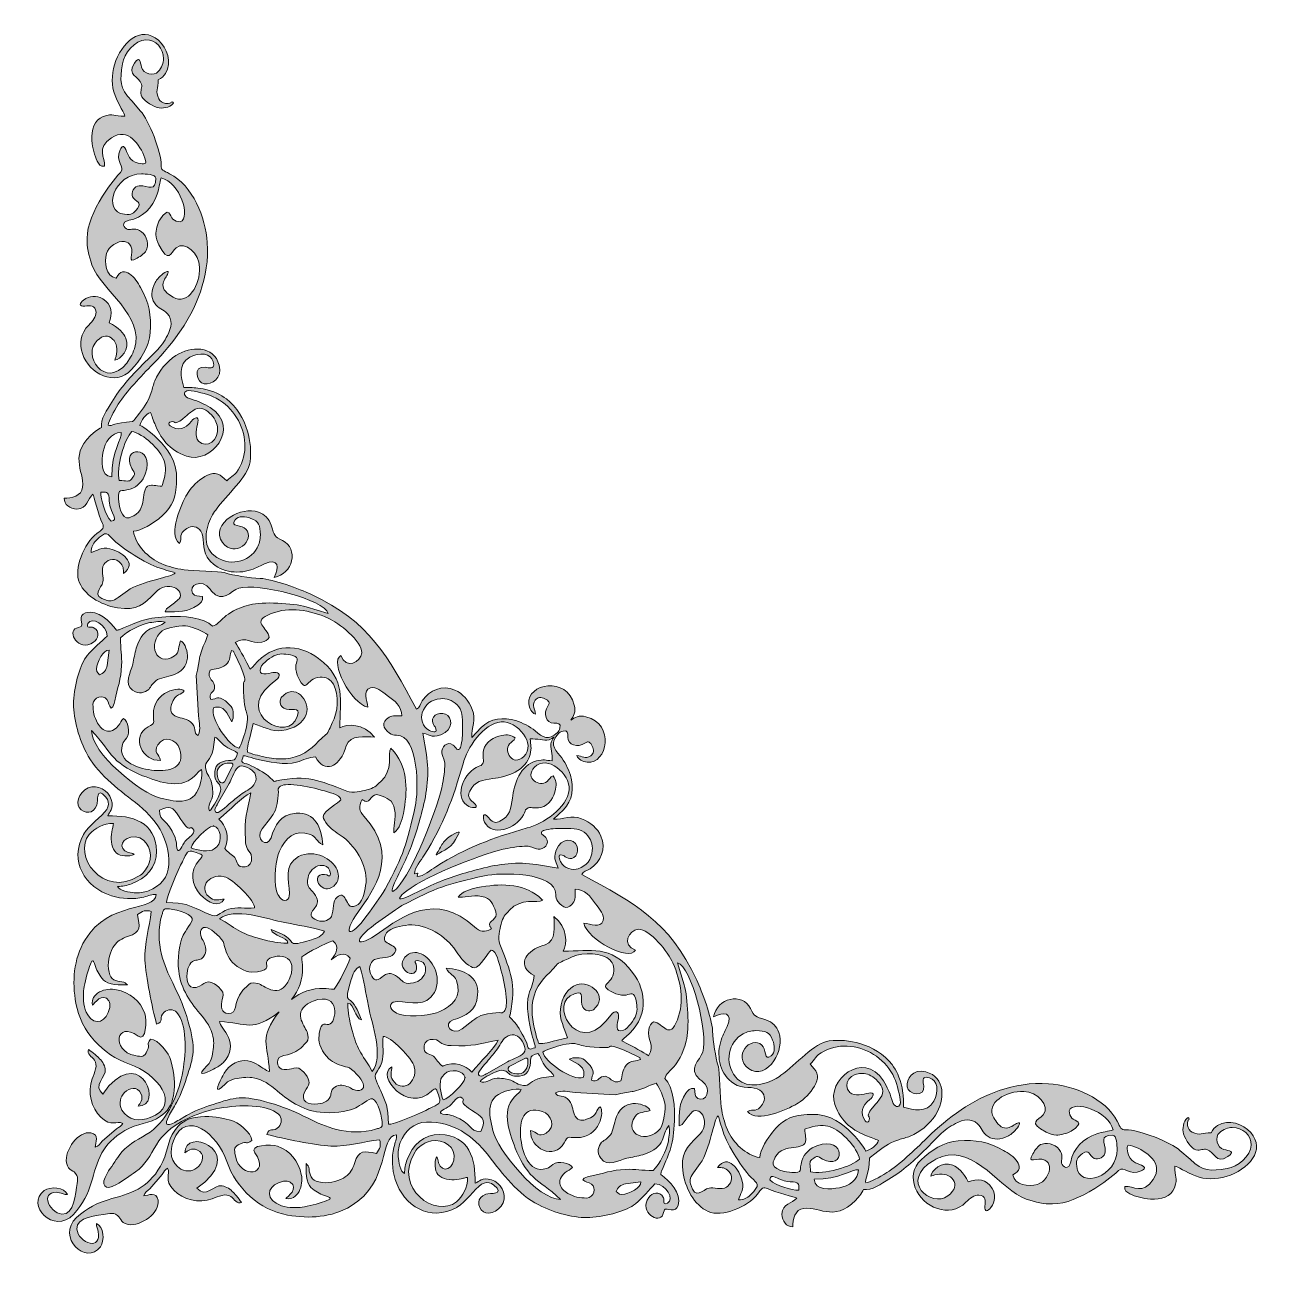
# Model space of a CAD drawing. Header units: inches. Extents: x -250 to 842, y -127 to 965.
import ezdxf

# ---------------------------------------------------------------- set-up
doc = ezdxf.new("R2010")
doc.units = ezdxf.units.IN
doc.header["$MEASUREMENT"] = 0
doc.layers.add('图层 1', color=7, linetype='Continuous')

# ---------------------------------------------------------------- blocks, each defined once
blk = doc.blocks.new('block 2')
at = {"layer": '图层 1', "true_color": 0xffffff}
h = blk.add_hatch(color=7, dxfattribs=at)
h.dxf.hatch_style = 2
edge = h.paths.add_edge_path()
edge.add_spline(control_points=[(828.2, -9.4), (821.3, -1.6), (809, 2.6), (799.1, -3.2), (796.8, -4.5), (794.8, -6.6), (793.4, -9.5), (785.5, -9.4), (783.4, -12.4), (776.7, -9), (774.6, -8), (773.1, -5.7), (772.7, -3), (772.3, 0.8), (773.3, 1.4), (773.8, 2), (774.3, 2.5), (774, 4.9), (772.2, 3.3), (769, 0.8), (768, -6.5), (769.1, -10.4), (771, -16.4), (776, -23.3), (780.1, -24.5), (784.4, -25.8), (786.5, -23), (789.7, -24.1), (796.8, -26.4), (797.3, -37.5), (808, -30.5), (815.3, -25.8), (808.9, -25.3), (804.7, -24.3), (798.6, -22.8), (796.3, -13.3), (800.7, -9.5), (804.3, -6.3), (808.2, -4.9), (812, -4.8), (821, -4.6), (828.9, -12), (828.7, -20.4), (828.4, -29.8), (816.6, -39.9), (807.6, -41), (792.6, -43.1), (786.5, -44), (774.9, -32.8), (774.9, -32.8), (766, -25.1), (766, -25.1), (758.3, -18.1), (729.5, -6.4), (718.4, -7), (714, -7.3), (713.7, -5), (710.9, 0.6), (700.6, 20.9), (672.2, 32.1), (650.4, 33.6), (635.1, 34.6), (620.6, 32.3), (607, 27.6), (583.4, 19.5), (562.3, 4.1), (543.8, -13.9), (532, -25.3), (519.7, -37.2), (508.1, -44.6), (501.6, -48.8), (494, -52.9), (489.7, -53.5), (488.6, -50), (492.2, -48.5), (493, -32), (493.6, -30.7), (496.3, -29.3), (497.8, -28), (504.7, -22.4), (509.3, -18.9), (518.7, -15.7), (522.1, -14.5), (525.6, -13.8), (528.7, -12.5), (537.1, -9), (545.7, -2.3), (551, 6.1), (559.1, 18.8), (560.4, 39.4), (542.4, 44.1), (530.7, 47.2), (525.2, 37.5), (526, 30.8), (526.8, 24.3), (542.4, 20.7), (540.7, 31.8), (540.6, 32.6), (540.4, 33.5), (540.3, 34.4), (539.6, 38.8), (540.8, 40.1), (545.8, 38.8), (552.5, 37), (554.6, 26.9), (549.5, 18.2), (543.1, 7.3), (531.6, 10.5), (522.9, 13.1), (523, 22.4), (522.6, 22.2), (521.7, 30), (519.5, 39.4), (516.5, 45.6), (512.8, 50.4), (505.7, 59.6), (495.6, 65.8), (484.6, 69), (475.8, 71.6), (466.5, 72.3), (457.6, 71.2), (444.1, 69.5), (428.7, 50.8), (415.1, 41), (413.2, 39.7), (411.4, 38.5), (409.6, 37.5), (398.8, 31.9), (384, 29.1), (375.3, 39.5), (364.9, 51.8), (369, 70.6), (381.9, 77.6), (385.2, 79.3), (388.9, 80.3), (393.1, 80.3), (401.8, 80.3), (405.1, 78.9), (407.8, 72), (409.6, 67.5), (410.4, 60.7), (406.4, 58), (403.1, 55.8), (402.2, 56.7), (401.5, 59.8), (400.8, 62.8), (400.3, 66.1), (398.4, 67.6), (388.4, 76.1), (372, 57.9), (386.7, 46.9), (394.4, 41), (403.3, 45.6), (408.9, 53.8), (413.7, 60.9), (416.1, 70.7), (413.2, 78.8), (411.3, 83.9), (407.8, 87.7), (401.7, 89.8), (391.8, 93.1), (392, 92.3), (388.4, 99.7), (381.4, 114.3), (358.4, 109), (355.9, 92.3), (364.8, 96.9), (373.3, 96.8), (367.7, 83.9), (365.5, 78.8), (363.6, 76), (361.9, 69.7), (358.3, 56.8), (361.8, 41.3), (373.6, 33.7), (381.6, 28.5), (391, 31.9), (396.4, 28), (400.9, 24.9), (401.7, 19.8), (399, 15.7), (393.7, 7.4), (391.2, 12.3), (385.7, 9.2), (394, -1.4), (420.4, 11.1), (429.1, 15.8), (436.8, 20.4), (454.2, 37), (444.2, 46.8), (444.2, 46.8), (441.1, 50.4), (441.1, 50.4), (441.1, 50.3), (440.9, 50.7), (440.8, 50.9), (445.5, 54.9), (444.5, 57.8), (453.2, 62.3), (467.6, 69.9), (485.6, 67.3), (499.1, 57.7), (505.8, 52.9), (511.3, 46.5), (514.8, 38.8), (517.3, 33.1), (519.9, 22.9), (520.1, 17.1), (520.3, 13.1), (515.9, 12.2), (513.9, 16.3), (513.3, 17.4), (512.9, 18.6), (512.6, 19.8), (510.7, 26.6), (508.7, 30), (505.4, 36.2), (487, 63.7), (455, 36.4), (462.5, 15.3), (468, -0.4), (479, -7.8), (491.1, -12.5), (495.7, -14.4), (500.1, -15.8), (500.9, -16.2), (500.1, -20.5), (493.5, -24.3), (489.5, -25.8), (489.8, -25.6), (488.3, -22.9), (486.1, -20), (478.4, -9.9), (470.9, -2), (459.1, 3.5), (451.9, 6.9), (443.7, 7.1), (435.1, 6.2), (422.1, 4.8), (416.1, 1.3), (407.6, -9.1), (404, -13.4), (396.6, -24.8), (396.5, -31.4), (383.8, -29.1), (373, -18.4), (368.1, -6.8), (365.2, 0.2), (363.6, 5.4), (362.6, 13.2), (361.7, 20.7), (361.1, 45), (360.1, 48.4), (357.5, 57.8), (355.5, 70.3), (355, 80.2), (354.4, 91.7), (345.6, 115), (341.1, 124.7), (316.4, 177.4), (286.6, 191.9), (240.1, 217.6), (241.2, 220.4), (244.5, 220.7), (247.2, 222.6), (256.7, 229), (261.7, 240.3), (256.8, 251.4), (253.7, 258.4), (247.8, 263.3), (239.7, 266.6), (230.9, 270.2), (223.6, 265.9), (215.2, 266.3), (215.2, 266.3), (223.8, 274.5), (223.8, 274.5), (232.2, 282.5), (232.9, 294.3), (229.9, 304.9), (228, 311.2), (224.8, 317.2), (221, 321.9), (215.1, 328.4), (212, 333.8), (219.4, 341.6), (220.3, 342.6), (221.4, 343.1), (223.5, 343.7), (227.8, 345), (227.7, 342.1), (227.6, 338.3), (227.4, 331.3), (236.6, 328.9), (242.7, 333.1), (246.1, 335.4), (247.2, 334), (249.1, 330.5), (250.9, 327.2), (250.6, 324), (248, 322.1), (242.7, 318.3), (240.6, 322.3), (235.6, 322.2), (236.9, 318.5), (240.7, 317), (244.8, 316.5), (262.2, 314.4), (269.6, 350), (243.6, 356.3), (237.4, 357.9), (233.7, 355.8), (230.4, 353.4), (232.8, 356.7), (234.9, 360.4), (233.3, 366.6), (227, 392.6), (191.4, 385.2), (193.5, 367.8), (194, 363.7), (195.5, 359.9), (199.2, 358.6), (199.3, 363.6), (195.3, 365.7), (199.1, 371), (201, 373.6), (204.2, 373.9), (207.5, 372.1), (211, 370.2), (212.4, 369.1), (210.1, 365.7), (205.9, 359.6), (208.3, 350.4), (215.3, 350.6), (219.1, 350.7), (222, 350.8), (220.7, 346.5), (220.1, 344.4), (219.6, 343.3), (218.6, 342.4), (210.8, 335), (205.4, 338.1), (198.9, 344), (194.2, 347.8), (188.2, 351), (181.9, 352.9), (171.3, 355.9), (159.5, 355.2), (151.5, 346.8), (151.5, 346.8), (143.3, 338.2), (143.3, 338.2), (142.9, 346.6), (147.2, 353.9), (143.6, 362.7), (140.3, 370.8), (135.4, 376.7), (128.4, 379.8), (117.3, 384.7), (106, 379.7), (99.6, 370.2), (97.7, 367.5), (97.4, 364.2), (94.6, 363.1), (68.9, 409.6), (54.4, 439.4), (1.7, 464.1), (-8, 468.6), (-31.3, 477.4), (-42.8, 478), (-52.7, 478.5), (-65.2, 480.4), (-74.6, 483.1), (-78, 484.1), (-102.3, 484.7), (-109.8, 485.6), (-117.6, 486.6), (-122.8, 488.2), (-129.8, 491.1), (-141.4, 496), (-152.1, 506.8), (-154.4, 519.5), (-147.8, 519.6), (-136.4, 527), (-132.1, 530.5), (-121.7, 539.1), (-118.2, 545.1), (-116.8, 558.1), (-115.9, 566.7), (-116.1, 574.9), (-119.5, 582.1), (-125, 593.9), (-132.9, 601.4), (-143, 609.1), (-145.9, 611.3), (-148.7, 612.8), (-148.8, 612.5), (-147.3, 616.5), (-143.5, 623.1), (-139.2, 623.9), (-138.8, 623.1), (-137.4, 618.7), (-135.6, 614.1), (-130.8, 602), (-123.4, 591), (-107.7, 585.5), (-86.6, 578), (-59.3, 610), (-86.8, 628.4), (-93, 631.7), (-96.4, 633.7), (-103.2, 635.6), (-104.4, 635.9), (-105.6, 636.3), (-106.7, 636.9), (-110.8, 638.9), (-109.9, 643.3), (-105.9, 643.1), (-100.1, 642.9), (-89.9, 640.3), (-84.3, 637.8), (-76.5, 634.3), (-70.1, 628.8), (-65.3, 622.1), (-55.7, 608.6), (-53.1, 590.6), (-60.7, 576.2), (-65.2, 567.5), (-68.1, 568.5), (-72.1, 563.8), (-72.3, 563.9), (-72.7, 564.1), (-72.6, 564.1), (-72.6, 564.1), (-76.2, 567.2), (-76.2, 567.2), (-86, 577.2), (-102.7, 559.8), (-107.2, 552.1), (-111.9, 543.4), (-124.4, 517), (-113.8, 508.7), (-110.7, 514.2), (-115.6, 516.7), (-107.3, 522), (-103.2, 524.7), (-98.1, 523.9), (-95, 519.4), (-91.1, 514), (-94.5, 504.5), (-89.4, 496.6), (-81.7, 484.8), (-66.2, 481.3), (-53.3, 484.9), (-47, 486.6), (-44.2, 488.5), (-39.1, 490.7), (-26.2, 496.3), (-26.1, 487.8), (-30.7, 478.9), (-14, 481.4), (-8.7, 504.4), (-23.3, 511.4), (-30.7, 515), (-29.9, 514.8), (-33.2, 524.7), (-35.3, 530.8), (-39.1, 534.3), (-44.2, 536.2), (-52.3, 539.1), (-62.1, 536.7), (-69.2, 531.9), (-77.4, 526.3), (-82, 517.4), (-76.1, 509.7), (-65.1, 495), (-46.9, 511.4), (-55.4, 521.4), (-57, 523.2), (-60.2, 523.8), (-63.2, 524.5), (-66.3, 525.2), (-67.2, 526.1), (-65, 529.4), (-62.3, 533.4), (-55.5, 532.6), (-51, 530.8), (-44.1, 528.1), (-42.7, 524.8), (-42.7, 516.1), (-42.7, 511.9), (-43.7, 508.2), (-45.4, 504.9), (-52.4, 492), (-71.2, 487.9), (-83.5, 498.3), (-93.9, 507), (-91.1, 521.8), (-85.5, 532.6), (-84.5, 534.4), (-83.3, 536.2), (-82, 538.1), (-72.2, 551.7), (-53.5, 567.1), (-51.8, 580.6), (-50.7, 589.5), (-51.4, 598.8), (-54, 607.6), (-57.2, 618.6), (-63.4, 628.7), (-72.6, 635.8), (-77.4, 639.5), (-83.6, 642.6), (-93, 644.7), (-100.8, 645.6), (-100.7, 646), (-109.9, 645.9), (-112.5, 654.6), (-115.7, 666.1), (-104.8, 672.5), (-96.1, 677.6), (-86, 675.5), (-84.2, 668.8), (-82.9, 663.8), (-84.2, 662.6), (-88.7, 663.3), (-89.5, 663.4), (-90.4, 663.6), (-91.2, 663.7), (-102.4, 665.4), (-98.7, 649.8), (-92.2, 649), (-85.5, 648.2), (-75.8, 653.7), (-78.9, 665.4), (-83.6, 683.4), (-104.2, 682.1), (-117, 674), (-125.3, 668.7), (-132, 660.1), (-135.5, 651.7), (-136.8, 648.6), (-137.5, 645.1), (-138.7, 641.6), (-141.9, 632.3), (-145.4, 627.7), (-151, 620.8), (-152.3, 619.3), (-153.7, 616.6), (-155, 615.9), (-171.6, 615.2), (-173, 611.5), (-176.5, 612.7), (-175.9, 617), (-171.8, 624.6), (-167.6, 631.1), (-160.2, 642.7), (-148.3, 655), (-136.9, 666.8), (-118.9, 685.3), (-103.5, 706.4), (-95.4, 730), (-90.7, 743.6), (-88.4, 758.1), (-89.4, 773.3), (-90.9, 795.2), (-102.1, 823.6), (-122.5, 833.9), (-128, 836.7), (-130.3, 837), (-130, 841.4), (-129.4, 852.5), (-141.1, 881.3), (-148.1, 889), (-148.1, 889), (-155.8, 897.9), (-155.8, 897.9), (-167, 909.5), (-166.1, 915.6), (-164, 930.6), (-162.9, 939.6), (-152.8, 951.4), (-143.4, 951.7), (-135, 951.9), (-127.6, 944), (-127.8, 935), (-127.9, 931.2), (-129.3, 927.3), (-132.5, 923.7), (-136.3, 919.3), (-145.8, 921.6), (-147.3, 927.7), (-148.3, 931.9), (-148.8, 938.3), (-153.5, 931), (-160.5, 920.3), (-149.5, 919.8), (-147.1, 912.7), (-146, 909.5), (-148.8, 907.4), (-147.5, 903.1), (-146.3, 899), (-139.4, 894), (-133.4, 892.1), (-129.4, 891), (-122.2, 892), (-119.7, 895.2), (-118.1, 897), (-120.5, 897.3), (-121, 896.8), (-121.6, 896.3), (-122.2, 895.3), (-126, 895.7), (-128.7, 896.1), (-131, 897.6), (-132, 899.7), (-135.4, 906.4), (-132.4, 908.5), (-132.5, 916.4), (-129.6, 917.8), (-127.5, 919.8), (-126.2, 922.1), (-120.4, 932), (-124.6, 944.3), (-132.4, 951.2), (-147.9, 964.8), (-165.1, 949.3), (-170.9, 929.7), (-173.6, 920.8), (-173.8, 911), (-170.4, 902.7), (-167.1, 894.3), (-162, 886.7), (-162, 884.5), (-171.5, 883.8), (-171.7, 887.8), (-180.9, 884.2), (-189, 881.1), (-191.4, 872.2), (-190.9, 863.1), (-190.5, 856.4), (-188.5, 849.7), (-186.1, 845), (-184.5, 842.1), (-183.8, 840.2), (-179.7, 840.4), (-179.2, 848.4), (-187.3, 856.2), (-173.5, 865.5), (-159.1, 875.2), (-148.6, 859.5), (-144.2, 847.5), (-142.1, 841.5), (-144.9, 842.3), (-150.1, 843.3), (-158, 844.8), (-159, 851), (-161.1, 855.2), (-163.1, 859.3), (-164.4, 858.3), (-166, 854.9), (-170.8, 844.7), (-161.2, 840), (-165.7, 835.1), (-172, 828.2), (-177, 821.3), (-181.4, 814), (-189.6, 800.6), (-194.8, 789.6), (-195.1, 776.8), (-195.2, 769.8), (-193.9, 762.4), (-190.8, 753.7), (-182.6, 731.1), (-144, 709.3), (-153.5, 679.8), (-154.3, 677.4), (-155.4, 675), (-156.8, 672.5), (-174.9, 641.3), (-198.8, 670.4), (-188, 684.9), (-178.2, 698.3), (-166.6, 687.2), (-169.1, 675.4), (-169.8, 671.6), (-170, 673.7), (-170.6, 669.9), (-165.7, 670.6), (-157.1, 679.3), (-161, 689.2), (-162.7, 693.7), (-167.1, 698.5), (-175.6, 702.8), (-173, 710.7), (-172.7, 719), (-181.3, 723.9), (-187.1, 727.2), (-192.9, 726.6), (-198.3, 722.7), (-202, 720), (-202.4, 717.2), (-197, 717.5), (-192.5, 717.8), (-187.8, 718.5), (-187.2, 712.2), (-186.9, 708.2), (-190.4, 704), (-193.6, 700.8), (-201, 693.4), (-201.9, 684), (-199.2, 675.7), (-193.3, 657.6), (-170.3, 646.4), (-156.3, 661.4), (-148.5, 669.6), (-140.4, 681.8), (-139.6, 694), (-138.5, 709.5), (-140.5, 720.3), (-148, 733.9), (-152.2, 741.6), (-162.7, 755.5), (-169.4, 742.1), (-179, 743.5), (-179.9, 756.1), (-177.9, 763.6), (-176.2, 769.8), (-168.2, 775.2), (-162.2, 774.2), (-159.9, 773.9), (-157.9, 772.6), (-156.6, 770.2), (-153.3, 763.7), (-161, 753.7), (-151.1, 759.6), (-147.7, 761.6), (-143.6, 763.9), (-142.4, 767.9), (-140.6, 773.6), (-143.7, 781.4), (-149, 784), (-154.2, 786.5), (-155.5, 784.3), (-159.2, 784.9), (-162.8, 785.5), (-165.9, 791.6), (-158.1, 792.9), (-146.4, 794.9), (-137.5, 804.3), (-133.5, 815.8), (-131.8, 820.8), (-131.3, 826.1), (-129.9, 830.2), (-113.7, 826.7), (-103.1, 795), (-113.2, 791.6), (-115.5, 791.6), (-118.2, 792.5), (-119.6, 793.9), (-122.2, 796.6), (-122.8, 806.4), (-131.2, 793.2), (-132.9, 790.6), (-134.8, 783.3), (-134.5, 780.4), (-134.3, 777.1), (-133.4, 774.1), (-132, 771.4), (-123.2, 754.6), (-121.7, 764.3), (-116.7, 768.7), (-108.7, 775.7), (-96.6, 763), (-96.1, 751.7), (-95.5, 736.3), (-106.1, 717.9), (-119.4, 725.3), (-122.8, 727.2), (-127.8, 730.7), (-128.3, 734.7), (-128.8, 738.8), (-126.6, 741.5), (-125, 744.3), (-123.3, 747.3), (-122.7, 749.1), (-126.7, 746.9), (-130.3, 744.9), (-134.1, 740.6), (-135.3, 738.2), (-138.9, 731.2), (-139, 725), (-135.8, 720.2), (-132.4, 714.9), (-128.1, 714.7), (-124.6, 710.9), (-119.6, 705.6), (-120.7, 698.6), (-124.4, 691.6), (-127, 686.5), (-130.4, 681.8), (-134.5, 677.6), (-138.5, 673.6), (-142.6, 669.7), (-146.6, 665.7), (-156.5, 655.8), (-166, 645.6), (-173.3, 633.1), (-177.1, 626.6), (-183.8, 617.5), (-182.3, 610.7), (-184.1, 610), (-185.9, 608.9), (-187.7, 607.5), (-212.8, 587.4), (-197.4, 573), (-199, 558.1), (-199.8, 550.3), (-209.1, 548.6), (-215.2, 548.5), (-215.5, 543.2), (-210, 538.8), (-204.1, 539), (-194.5, 539.3), (-194.8, 548.1), (-190, 552), (-189, 550.4), (-185.4, 534.5), (-181.5, 526.2), (-180.8, 524.8), (-180.5, 523.3), (-181.1, 521.8), (-182.3, 520.5), (-183.4, 519.7), (-184.6, 519), (-195.4, 512), (-206.5, 489.9), (-202.5, 476.5), (-198.8, 464), (-183.5, 454.5), (-168.4, 452.2), (-150.6, 449.5), (-145.5, 454.9), (-135, 465.5), (-124.9, 477.1), (-108.4, 468.1), (-114.2, 460), (-114.6, 459.5), (-117.5, 457.2), (-118.2, 456.5), (-120.9, 454.3), (-125.5, 452.3), (-126.4, 448.7), (-114.5, 448.8), (-107, 448), (-97.7, 454.5), (-94.8, 456.5), (-93.3, 457.7), (-93.5, 462.1), (-97.5, 462.5), (-100.4, 462), (-102.3, 465), (-106.3, 471.5), (-94.3, 478.9), (-86.7, 468.4), (-86.7, 468.4), (-85.6, 466.9), (-85.6, 466.9), (-75.7, 455.4), (-68.9, 467.1), (-61.7, 469.3), (-45.2, 474.5), (14.1, 459.2), (16.8, 447.2), (16.8, 447.2), (-2.4, 453.1), (-2.4, 453.1), (-14.3, 456.1), (-40.8, 457.8), (-51.9, 454.8), (-76.5, 448.2), (-76.2, 438.7), (-84.8, 436), (-91.7, 443.7), (-111.7, 445), (-122.1, 444.5), (-143.6, 443.5), (-147.9, 440.8), (-166.4, 433.1), (-167.1, 432.8), (-168, 432.6), (-169.2, 432.4), (-175.3, 440.3), (-185.1, 451), (-196.4, 447.6), (-200.4, 446.4), (-200.1, 444.5), (-200.3, 441.6), (-199.7, 435.4), (-198.3, 436.1), (-204.5, 434.2), (-212.9, 431.6), (-203, 412.7), (-189.4, 421.9), (-185.8, 424.4), (-182.7, 431.4), (-189.6, 434.9), (-191.6, 435.9), (-196.4, 433.6), (-194.4, 438.2), (-191.3, 444.7), (-177.5, 437.4), (-177.4, 427.3), (-182.7, 422.1), (-189.6, 416.5), (-195, 410.1), (-201.3, 402.6), (-206, 385.1), (-207, 369.9), (-207.7, 357.4), (-203.1, 339.4), (-196, 325.1), (-186.9, 307), (-168.8, 293.4), (-152.6, 280.8), (-134.7, 267), (-122.5, 249.5), (-123.2, 226.4), (-123.5, 215.4), (-130.7, 207), (-141.1, 203.3), (-145.3, 201.8), (-149.5, 201.3), (-153.6, 201.5), (-157.2, 201.8), (-167.5, 203.2), (-168.2, 207.1), (-164.1, 207.1), (-160, 207.9), (-156, 209.4), (-143.7, 213.8), (-133.4, 224.4), (-133.9, 238), (-134.8, 264.5), (-156, 269.5), (-176.7, 269.2), (-176.9, 271.1), (-172.3, 273.6), (-173.1, 280.6), (-174.2, 289.2), (-182.4, 295.5), (-190.9, 294.6), (-200.1, 293.7), (-205.8, 281.4), (-202.1, 276.6), (-197.4, 270.5), (-189.5, 270.5), (-186.5, 278.7), (-185.3, 282.2), (-187.5, 295.9), (-178.5, 285.7), (-176.2, 283.1), (-175.9, 280), (-176.7, 277), (-178.4, 271.2), (-190.7, 263.3), (-195.8, 256.4), (-195.8, 256.4), (-197.8, 253.5), (-197.8, 253.5), (-197.9, 253.3), (-198, 253.1), (-198.1, 252.9), (-211.2, 229.4), (-197, 206.3), (-173.7, 198.9), (-164.5, 195.9), (-154.3, 195.6), (-145.3, 197.8), (-141.1, 198.8), (-137.6, 200.2), (-134.4, 200.1), (-135.3, 184.3), (-175.7, 195.1), (-196.9, 160.1), (-207.1, 142.6), (-208.3, 123.7), (-204.9, 104.3), (-200.5, 79.6), (-181.4, 58.9), (-157.9, 50.9), (-133.5, 42.6), (-111.2, 15.1), (-139.5, 3.8), (-148.1, 0.3), (-159.2, 1), (-164.4, 10.5), (-167.7, 16.4), (-165.7, 22.3), (-162.1, 25.9), (-157.8, 30.3), (-150.9, 31.4), (-147.8, 25.1), (-145.1, 19.5), (-148.7, 16.3), (-150.2, 14), (-128, 13.4), (-146.2, 64.3), (-175.9, 31.7), (-175.9, 31.7), (-181.1, 24.3), (-181.1, 24.3), (-190.6, 32.3), (-178.1, 39.3), (-179.1, 46.6), (-179.7, 50.5), (-182.4, 54.2), (-185, 56.6), (-186.1, 57.6), (-193, 63.4), (-193.8, 63.7), (-195.8, 60.2), (-190.7, 57.3), (-188.7, 54.4), (-185.3, 49.8), (-188.4, 43.7), (-190.6, 37.8), (-194.9, 26.4), (-191.3, 12.2), (-183.1, 4.3), (-173.2, -5.2), (-169.5, 1.9), (-163.7, -1.4), (-165.2, -4), (-166.6, -4.3), (-169.1, -6.1), (-169.1, -6.1), (-181.7, -16.8), (-181.7, -16.8), (-183.8, -19.1), (-184.7, -21.2), (-188.1, -22.3), (-187.6, -18), (-183.8, -11.1), (-191.9, -9.6), (-202.2, -7.7), (-215.3, -24.6), (-213.1, -36), (-211.5, -44.1), (-206.6, -41.3), (-204.1, -47), (-203.2, -48.9), (-203.4, -51.5), (-203.8, -54.1), (-205.2, -62.8), (-206.4, -81.8), (-217.2, -81), (-222.9, -80.6), (-228.7, -74.9), (-229.7, -69.4), (-230.5, -64.9), (-227.6, -60.7), (-219.4, -62.2), (-217.2, -62.6), (-215.3, -64), (-212.4, -63.9), (-215, -57.1), (-227.5, -56.7), (-232.7, -60.4), (-249.8, -72.6), (-224.3, -99.6), (-207, -81.3), (-189.7, -63), (-191.3, -43.8), (-182, -27.1), (-178, -20), (-172.1, -13.4), (-161.8, -7.5), (-150.7, -1), (-140.3, -1.8), (-130.4, 5), (-124.7, 8.9), (-120.5, 14.6), (-119.2, 22.9), (-117.2, 36.4), (-118.3, 40), (-121.4, 54), (-122.9, 60.5), (-132.7, 72.6), (-139.2, 72.7), (-143.4, 67.8), (-139.4, 68.9), (-142.2, 62.7), (-144.9, 57), (-146.5, 57.1), (-152.9, 58.4), (-174.2, 62.5), (-169.6, 90.1), (-150.3, 75.4), (-142.9, 69.8), (-142.5, 89.7), (-144.4, 95.3), (-147.9, 106.3), (-158, 114), (-169.1, 116.3), (-173.9, 117.3), (-179.7, 116.7), (-184.1, 114.3), (-189, 111.5), (-191, 108.1), (-190.4, 102.8), (-188.8, 103.8), (-181.5, 114.8), (-176, 106.5), (-175, 104.9), (-174.8, 102.8), (-175.2, 100.6), (-177.7, 87.9), (-188.2, 83.8), (-194.5, 94.2), (-198.2, 100.2), (-198.7, 107.1), (-198.1, 115.4), (-197.9, 118.9), (-195.7, 128.4), (-193.6, 134.6), (-191.5, 140.8), (-190.3, 145.6), (-187.7, 136.7), (-186.3, 132.3), (-183.7, 128.4), (-180.7, 124.8), (-177.1, 120.5), (-165.3, 120.3), (-159.6, 120.6), (-160.9, 122.1), (-162.2, 122.9), (-164.4, 123.1), (-169.2, 123.7), (-174.5, 125), (-175.8, 131.6), (-177.6, 140.2), (-175.7, 146.9), (-172.3, 153.3), (-169.9, 158.1), (-166, 160.5), (-161.3, 162.4), (-161.3, 162.4), (-158.8, 163.3), (-158.8, 163.3), (-147.3, 166.8), (-148.5, 171.9), (-150.8, 182.3), (-146.7, 185.5), (-143.1, 186.8), (-138.6, 185), (-140.2, 170.6), (-144.9, 157.4), (-144.2, 142.4), (-143.6, 128.5), (-137.8, 100.5), (-134, 86.1), (-127, 87.5), (-132.6, 92.2), (-127.4, 96.5), (-124.2, 99.2), (-119.2, 99.6), (-116.2, 96.2), (-107.3, 86.3), (-107.8, 62.1), (-110.9, 44.5), (-112.6, 35.1), (-115.3, 26.9), (-119.1, 18.3), (-120.2, 15.8), (-121.4, 13.4), (-122.7, 11), (-127.6, 2.1), (-134, -5.8), (-143, -11.1), (-152.2, -16.5), (-160.7, -20.6), (-166.9, -29.5), (-170.2, -34.2), (-174, -39.7), (-177.4, -45.2), (-183.6, -55.3), (-179.8, -61.4), (-169.3, -55.1), (-163.4, -51.6), (-157.5, -47.4), (-152.5, -43.9), (-143.6, -37.7), (-139.5, -29.2), (-134.1, -20), (-128.8, -11), (-120.9, -4.6), (-112, 0.3), (-109.6, 1.6), (-107.2, 2.8), (-104.7, 3.9), (-96.1, 7.7), (-87.9, 10.4), (-78.5, 12.1), (-60.9, 15.2), (-36.7, 15.7), (-26.8, 6.9), (-23.4, 3.8), (-23.8, -1.2), (-26.5, -4.4), (-30.8, -9.6), (-35.5, -4), (-36.9, -11), (-22.5, -14.8), (5.5, -20.5), (19.4, -21.2), (34.4, -21.9), (47.6, -17.2), (62, -15.6), (63.8, -20.1), (62.5, -23.7), (59.3, -27.8), (48.9, -25.5), (43.8, -24.3), (40.3, -35.8), (40.3, -35.8), (39.4, -38.3), (39.4, -38.3), (37.6, -43), (35.1, -46.9), (30.3, -49.3), (23.9, -52.7), (17.2, -54.6), (8.6, -52.8), (2, -51.5), (0.7, -46.2), (0.1, -41.4), (-0.1, -39.2), (-0.9, -37.9), (-2.4, -36.6), (-2.7, -42.4), (-2.5, -54.1), (1.8, -57.7), (5.4, -60.7), (9.3, -63.3), (13.7, -64.7), (22.6, -67.3), (17.8, -68.5), (11.6, -70.6), (5.4, -72.7), (-4.1, -74.9), (-7.6, -75.1), (-15.9, -75.7), (-22.8, -75.2), (-28.8, -71.5), (-39.2, -65.2), (-35.1, -54.7), (-22.4, -52.2), (-20.2, -51.8), (-18.1, -52), (-16.5, -53), (-8.2, -58.5), (-19.2, -65.8), (-20.2, -67.4), (-14.9, -68), (-11.4, -66), (-8.7, -61.1), (-6.3, -56.7), (-5.6, -50.9), (-6.7, -46.1), (-9, -35), (-16.7, -24.9), (-27.7, -21.4), (-33.2, -19.5), (-53.2, -19.9), (-47.6, -27.3), (-32.9, -46.6), (-60.5, -51.2), (-64.6, -29.9), (-65.9, -23.5), (-66, -21.9), (-60.2, -19.2), (-54.1, -16.4), (-55.2, -20.4), (-50.3, -16.2), (-50.4, -9.7), (-62.5, 0.1), (-69.1, 1.6), (-83, 4.7), (-86.6, 5.8), (-100.1, 3.8), (-108.4, 2.5), (-114.1, -1.7), (-118, -7.4), (-124.8, -17.3), (-124, -27.7), (-130.5, -38.9), (-136.4, -49.1), (-143, -55), (-150.1, -59), (-166.8, -68.3), (-186, -66.7), (-204.3, -84), (-222.6, -101.3), (-195.6, -126.8), (-183.4, -109.7), (-179.6, -104.5), (-180.1, -92), (-186.9, -89.4), (-187, -92.3), (-185.6, -94.2), (-185.2, -96.4), (-183.7, -104.7), (-187.9, -107.5), (-192.4, -106.7), (-197.9, -105.7), (-203.6, -99.9), (-204, -94.2), (-204.8, -83.4), (-185.8, -82.2), (-177.1, -80.8), (-174.5, -80.4), (-171.9, -80.2), (-170, -81.1), (-164.3, -83.6), (-167.1, -88.5), (-159, -90.1), (-147.6, -92.3), (-130.7, -79.2), (-132.6, -68.9), (-134.1, -60.8), (-141, -64.6), (-145.3, -65.1), (-144.2, -61.7), (-142.1, -60.8), (-139.8, -58.7), (-139.8, -58.7), (-129.1, -46.1), (-129.1, -46.1), (-127.2, -43.6), (-127, -42.2), (-124.4, -40.7), (-121.1, -46.5), (-128.2, -50.2), (-118.7, -60.1), (-110.8, -68.3), (-96.6, -71.9), (-85.2, -67.6), (-79.3, -65.4), (-73.2, -62.3), (-68.6, -65.7), (-65.7, -67.7), (-62.8, -72.8), (-59.3, -70.8), (-59.6, -70), (-65.4, -63.1), (-66.4, -62), (-68.8, -59.5), (-72.5, -56.7), (-76.4, -56.1), (-83.7, -55.1), (-90.7, -67.6), (-98.7, -58.1), (-98.7, -58.1), (-91.4, -52.9), (-91.4, -52.9), (-58.7, -23.2), (-109.6, -5), (-109, -27.2), (-106.7, -25.7), (-103.5, -22.1), (-97.9, -24.8), (-91.6, -27.9), (-92.7, -34.8), (-97.1, -39.1), (-100.7, -42.7), (-106.6, -44.7), (-112.5, -41.5), (-122, -36.3), (-122.7, -25.1), (-119.2, -16.5), (-107.9, 11.8), (-80.4, -10.5), (-72.1, -34.9), (-64.1, -58.4), (-43.4, -77.5), (-18.7, -81.9), (0.7, -85.3), (19.6, -84.1), (37.1, -73.9), (72.1, -52.7), (61.3, -12.3), (77.1, -11.4), (77.2, -14.6), (75.8, -18.1), (74.8, -22.4), (72.6, -31.3), (72.9, -41.5), (75.9, -50.7), (83.3, -74), (106.4, -88.2), (130, -75.1), (130.1, -75), (130.3, -74.9), (130.5, -74.8), (130.5, -74.8), (133.4, -72.8), (133.4, -72.8), (140.3, -67.7), (148.2, -55.4), (154, -53.7), (157, -52.9), (160.1, -53.2), (162.7, -55.5), (172.9, -64.5), (159.2, -62.3), (155.7, -63.5), (147.5, -66.5), (147.5, -74.4), (153.6, -79.1), (158.4, -82.8), (170.7, -77.1), (171.6, -67.9), (172.5, -59.4), (166.2, -51.2), (157.6, -50.2), (150.6, -49.3), (148.1, -53.9), (146.2, -53.7), (146.5, -33), (141.5, -11.8), (115, -10.9), (101.4, -10.4), (90.8, -20.7), (86.4, -33), (84.9, -37), (84.1, -41.2), (84.1, -45.3), (80.2, -44.5), (78.8, -34.2), (78.5, -30.6), (78.3, -26.5), (78.8, -22.4), (80.3, -18.2), (84, -7.8), (92.4, -0.5), (103.4, -0.2), (126.5, 0.5), (144, -11.8), (157.8, -29.6), (170.4, -45.8), (184, -63.9), (202.1, -73), (216.4, -80.2), (234.4, -84.8), (246.9, -84), (262.1, -83), (279.6, -78.3), (287.1, -72), (293.5, -66.7), (299.1, -59.7), (304.3, -54.4), (314.4, -54.5), (321.7, -68.4), (315.2, -71.4), (310.6, -73.5), (312.8, -68.6), (311.9, -66.6), (308.4, -59.7), (301.4, -62.8), (298.9, -66.4), (289.7, -80), (308.6, -90), (311.2, -81.5), (313.1, -75.3), (312.4, -76.7), (318.6, -77.3), (321.5, -77.1), (323.4, -77.4), (324.6, -73.4), (328, -62.1), (317.3, -52.3), (309.4, -46.2), (309.5, -45), (309.8, -44.1), (310.1, -43.4), (317.8, -24.9), (320.5, -20.7), (321.5, 0.9), (322, 11.3), (320.7, 31.3), (313, 38.2), (315.7, 46.8), (325.2, 46.4), (331.8, 71.1), (334.8, 82.2), (333.1, 108.7), (330.1, 120.6), (330.1, 120.6), (324.2, 139.8), (324.2, 139.8), (336.2, 137.1), (351.5, 77.8), (346.3, 61.3), (344.1, 54.1), (332.4, 47.3), (343.9, 37.4), (343.9, 37.4), (345.4, 36.3), (345.4, 36.3), (355.9, 28.7), (348.5, 16.7), (342, 20.7), (339, 22.6), (339.5, 25.4), (339.1, 29.5), (334.7, 29.7), (333.5, 28.2), (331.5, 25.3), (325, 16), (325.8, 8.5), (325.7, -3.4), (329.3, -2.5), (331.3, 2.1), (333.5, 4.8), (334.2, 5.5), (336.5, 8.4), (337, 8.8), (345.1, 14.6), (354.1, -2), (342.5, -12), (331.9, -22.5), (326.5, -27.6), (329.2, -45.4), (331.5, -60.5), (341, -75.8), (353.5, -79.5), (366.9, -83.5), (389, -72.5), (396, -61.6), (396.7, -60.4), (397.5, -59.3), (398.8, -58.1), (400.3, -57.5), (401.8, -57.9), (403.2, -58.5), (411.5, -62.4), (427.4, -66), (429, -67), (425.1, -71.8), (416.3, -71.5), (416, -81.2), (415.8, -87), (420.2, -92.5), (425.5, -92.2), (425.6, -86.1), (427.3, -76.8), (435.1, -76), (450, -74.4), (464.4, -89.8), (484.5, -64.7), (485.9, -63), (487, -61.1), (487.7, -59.3), (494.5, -60.8), (503.6, -54.1), (510.1, -50.3), (522.6, -43), (532.8, -33.5), (542.7, -23.6), (546.7, -19.6), (550.6, -15.5), (554.6, -11.5), (558.8, -7.4), (563.5, -4), (568.6, -1.4), (575.6, 2.3), (582.6, 3.4), (587.9, -1.6), (591.7, -5.1), (591.9, -9.4), (597.2, -12.8), (602.1, -16), (608.2, -15.9), (615.2, -12.3), (617.6, -11.1), (621.9, -7.3), (623.9, -3.7), (626.1, 0.3), (624.3, -0.3), (621.3, -2), (618.5, -3.6), (615.8, -5.8), (611.7, -5.3), (607.7, -4.8), (604.2, 0.2), (602.3, 3.6), (594.9, 16.9), (613.3, 27.5), (628.7, 26.9), (640, 26.4), (652.7, 14.2), (645.7, 6.2), (641.4, 1.3), (631.6, -0.2), (648.4, -9), (651.1, -10.4), (654.1, -11.3), (657.4, -11.5), (660.3, -11.8), (667.6, -9.9), (670.2, -8.2), (683.4, 0.2), (673.6, 0.8), (670.9, 3.4), (669.5, 4.8), (668.6, 7.5), (668.6, 9.8), (672, 19.9), (703.7, 9.3), (707.2, -6.9), (703.1, -8.3), (697.8, -8.8), (692.8, -10.5), (681.3, -14.5), (671.9, -23.4), (669.9, -35.1), (668.6, -42.9), (662.5, -39.8), (661.9, -36.2), (661.3, -32.6), (663.5, -31.2), (661, -26), (658.4, -20.7), (650.6, -17.6), (644.9, -19.4), (640.9, -20.6), (638.6, -24.7), (636.6, -28.1), (630.7, -38), (640.7, -30.3), (647.2, -33.6), (649.6, -34.9), (650.9, -36.9), (651.2, -39.2), (652.2, -45.2), (646.8, -53.2), (640.6, -54.9), (633.1, -56.9), (620.5, -56), (619.1, -46.4), (632.5, -39.7), (618.6, -29.2), (610.9, -25), (597.3, -17.5), (586.5, -15.5), (571, -16.6), (558.8, -17.4), (546.6, -25.5), (538.4, -33.3), (523.4, -47.3), (534.6, -70.4), (552.7, -76.2), (561.1, -78.9), (570.4, -78), (577.8, -70.6), (581, -67.4), (585.2, -63.9), (589.2, -64.3), (595.5, -64.8), (594.8, -69.5), (594.5, -74), (594.2, -79.4), (597, -79), (599.7, -75.3), (603.6, -69.9), (604.2, -64.1), (600.9, -58.4), (595.9, -49.7), (587.7, -50), (579.8, -52.6), (575.5, -44.1), (570.7, -39.7), (566.2, -38), (556.3, -34.1), (547.6, -42.7), (546.9, -47.6), (550.7, -47), (548.6, -46.9), (552.4, -46.1), (564.2, -43.6), (575.3, -55.2), (561.9, -65), (547.4, -75.8), (518.3, -51.9), (549.5, -33.8), (552, -32.4), (554.4, -31.3), (556.8, -30.5), (586.3, -21), (608.1, -59.6), (630.7, -67.8), (639.4, -70.9), (646.8, -72.2), (653.8, -72.1), (666.6, -71.9), (677.6, -66.6), (691, -58.4), (698.3, -54), (705.2, -49), (712.1, -42.7), (717, -38.2), (721.7, -47.8), (731.9, -43), (735.3, -41.4), (736.3, -40.2), (732.2, -38.1), (728, -36.1), (721.8, -35), (720.3, -27.1), (719.3, -21.9), (718.5, -19.1), (724.5, -21.3), (736.5, -25.6), (752.2, -36.1), (742.5, -50.5), (733.2, -64.3), (725.4, -56.2), (717.4, -56.7), (717.2, -60.8), (719.1, -61.5), (722, -63.1), (726.7, -65.6), (733.4, -67.5), (740.1, -67.9), (749.2, -68.4), (758.1, -66), (761.2, -57.9), (764.8, -48.7), (760.8, -48.5), (761.5, -39), (763.7, -39), (771.3, -44.1), (779.7, -47.5), (787.9, -50.8), (797.8, -50.6), (806.7, -47.9), (826.3, -42.1), (841.8, -24.9), (828.2, -9.4)], knot_values=[0, 0, 0, 0, 1, 1, 1, 2, 2, 2, 3, 3, 3, 4, 4, 4, 5, 5, 5, 6, 6, 6, 7, 7, 7, 8, 8, 8, 9, 9, 9, 10, 10, 10, 11, 11, 11, 12, 12, 12, 13, 13, 13, 14, 14, 14, 15, 15, 15, 16, 16, 16, 17, 17, 17, 18, 18, 18, 19, 19, 19, 20, 20, 20, 21, 21, 21, 22, 22, 22, 23, 23, 23, 24, 24, 24, 25, 25, 25, 26, 26, 26, 27, 27, 27, 28, 28, 28, 29, 29, 29, 30, 30, 30, 31, 31, 31, 32, 32, 32, 33, 33, 33, 34, 34, 34, 35, 35, 35, 36, 36, 36, 37, 37, 37, 38, 38, 38, 39, 39, 39, 40, 40, 40, 41, 41, 41, 42, 42, 42, 43, 43, 43, 44, 44, 44, 45, 45, 45, 46, 46, 46, 47, 47, 47, 48, 48, 48, 49, 49, 49, 50, 50, 50, 51, 51, 51, 52, 52, 52, 53, 53, 53, 54, 54, 54, 55, 55, 55, 56, 56, 56, 57, 57, 57, 58, 58, 58, 59, 59, 59, 60, 60, 60, 61, 61, 61, 62, 62, 62, 63, 63, 63, 64, 64, 64, 65, 65, 65, 66, 66, 66, 67, 67, 67, 68, 68, 68, 69, 69, 69, 70, 70, 70, 71, 71, 71, 72, 72, 72, 73, 73, 73, 74, 74, 74, 75, 75, 75, 76, 76, 76, 77, 77, 77, 78, 78, 78, 79, 79, 79, 80, 80, 80, 81, 81, 81, 82, 82, 82, 83, 83, 83, 84, 84, 84, 85, 85, 85, 86, 86, 86, 87, 87, 87, 88, 88, 88, 89, 89, 89, 90, 90, 90, 91, 91, 91, 92, 92, 92, 93, 93, 93, 94, 94, 94, 95, 95, 95, 96, 96, 96, 97, 97, 97, 98, 98, 98, 99, 99, 99, 100, 100, 100, 101, 101, 101, 102, 102, 102, 103, 103, 103, 104, 104, 104, 105, 105, 105, 106, 106, 106, 107, 107, 107, 108, 108, 108, 109, 109, 109, 110, 110, 110, 111, 111, 111, 112, 112, 112, 113, 113, 113, 114, 114, 114, 115, 115, 115, 116, 116, 116, 117, 117, 117, 118, 118, 118, 119, 119, 119, 120, 120, 120, 121, 121, 121, 122, 122, 122, 123, 123, 123, 124, 124, 124, 125, 125, 125, 126, 126, 126, 127, 127, 127, 128, 128, 128, 129, 129, 129, 130, 130, 130, 131, 131, 131, 132, 132, 132, 133, 133, 133, 134, 134, 134, 135, 135, 135, 136, 136, 136, 137, 137, 137, 138, 138, 138, 139, 139, 139, 140, 140, 140, 141, 141, 141, 142, 142, 142, 143, 143, 143, 144, 144, 144, 145, 145, 145, 146, 146, 146, 147, 147, 147, 148, 148, 148, 149, 149, 149, 150, 150, 150, 151, 151, 151, 152, 152, 152, 153, 153, 153, 154, 154, 154, 155, 155, 155, 156, 156, 156, 157, 157, 157, 158, 158, 158, 159, 159, 159, 160, 160, 160, 161, 161, 161, 162, 162, 162, 163, 163, 163, 164, 164, 164, 165, 165, 165, 166, 166, 166, 167, 167, 167, 168, 168, 168, 169, 169, 169, 170, 170, 170, 171, 171, 171, 172, 172, 172, 173, 173, 173, 174, 174, 174, 175, 175, 175, 176, 176, 176, 177, 177, 177, 178, 178, 178, 179, 179, 179, 180, 180, 180, 181, 181, 181, 182, 182, 182, 183, 183, 183, 184, 184, 184, 185, 185, 185, 186, 186, 186, 187, 187, 187, 188, 188, 188, 189, 189, 189, 190, 190, 190, 191, 191, 191, 192, 192, 192, 193, 193, 193, 194, 194, 194, 195, 195, 195, 196, 196, 196, 197, 197, 197, 198, 198, 198, 199, 199, 199, 200, 200, 200, 201, 201, 201, 202, 202, 202, 203, 203, 203, 204, 204, 204, 205, 205, 205, 206, 206, 206, 207, 207, 207, 208, 208, 208, 209, 209, 209, 210, 210, 210, 211, 211, 211, 212, 212, 212, 213, 213, 213, 214, 214, 214, 215, 215, 215, 216, 216, 216, 217, 217, 217, 218, 218, 218, 219, 219, 219, 220, 220, 220, 221, 221, 221, 222, 222, 222, 223, 223, 223, 224, 224, 224, 225, 225, 225, 226, 226, 226, 227, 227, 227, 228, 228, 228, 229, 229, 229, 230, 230, 230, 231, 231, 231, 232, 232, 232, 233, 233, 233, 234, 234, 234, 235, 235, 235, 236, 236, 236, 237, 237, 237, 238, 238, 238, 239, 239, 239, 240, 240, 240, 241, 241, 241, 242, 242, 242, 243, 243, 243, 244, 244, 244, 245, 245, 245, 246, 246, 246, 247, 247, 247, 248, 248, 248, 249, 249, 249, 250, 250, 250, 251, 251, 251, 252, 252, 252, 253, 253, 253, 254, 254, 254, 255, 255, 255, 256, 256, 256, 257, 257, 257, 258, 258, 258, 259, 259, 259, 260, 260, 260, 261, 261, 261, 262, 262, 262, 263, 263, 263, 264, 264, 264, 265, 265, 265, 266, 266, 266, 267, 267, 267, 268, 268, 268, 269, 269, 269, 270, 270, 270, 271, 271, 271, 272, 272, 272, 273, 273, 273, 274, 274, 274, 275, 275, 275, 276, 276, 276, 277, 277, 277, 278, 278, 278, 279, 279, 279, 280, 280, 280, 281, 281, 281, 282, 282, 282, 283, 283, 283, 284, 284, 284, 285, 285, 285, 286, 286, 286, 287, 287, 287, 288, 288, 288, 289, 289, 289, 290, 290, 290, 291, 291, 291, 292, 292, 292, 293, 293, 293, 294, 294, 294, 295, 295, 295, 296, 296, 296, 297, 297, 297, 298, 298, 298, 299, 299, 299, 300, 300, 300, 301, 301, 301, 302, 302, 302, 303, 303, 303, 304, 304, 304, 305, 305, 305, 306, 306, 306, 307, 307, 307, 308, 308, 308, 309, 309, 309, 310, 310, 310, 311, 311, 311, 312, 312, 312, 313, 313, 313, 314, 314, 314, 315, 315, 315, 316, 316, 316, 317, 317, 317, 318, 318, 318, 319, 319, 319, 320, 320, 320, 321, 321, 321, 322, 322, 322, 323, 323, 323, 324, 324, 324, 325, 325, 325, 326, 326, 326, 327, 327, 327, 328, 328, 328, 329, 329, 329, 330, 330, 330, 331, 331, 331, 332, 332, 332, 333, 333, 333, 334, 334, 334, 335, 335, 335, 336, 336, 336, 337, 337, 337, 338, 338, 338, 339, 339, 339, 340, 340, 340, 341, 341, 341, 342, 342, 342, 343, 343, 343, 344, 344, 344, 345, 345, 345, 346, 346, 346, 347, 347, 347, 348, 348, 348, 349, 349, 349, 350, 350, 350, 351, 351, 351, 352, 352, 352, 353, 353, 353, 354, 354, 354, 355, 355, 355, 356, 356, 356, 357, 357, 357, 358, 358, 358, 359, 359, 359, 360, 360, 360, 361, 361, 361, 362, 362, 362, 363, 363, 363, 364, 364, 364, 365, 365, 365, 366, 366, 366, 367, 367, 367, 368, 368, 368, 369, 369, 369, 370, 370, 370, 371, 371, 371, 372, 372, 372, 373, 373, 373, 374, 374, 374, 375, 375, 375, 376, 376, 376, 377, 377, 377, 378, 378, 378, 379, 379, 379, 380, 380, 380, 381, 381, 381, 382, 382, 382, 383, 383, 383, 384, 384, 384, 385, 385, 385, 386, 386, 386, 387, 387, 387, 388, 388, 388, 389, 389, 389, 390, 390, 390, 391, 391, 391, 392, 392, 392, 393, 393, 393, 394, 394, 394, 395, 395, 395, 396, 396, 396, 397, 397, 397, 398, 398, 398, 399, 399, 399, 400, 400, 400, 401, 401, 401, 402, 402, 402, 403, 403, 403, 404, 404, 404, 405, 405, 405, 406, 406, 406, 407, 407, 407, 408, 408, 408, 409, 409, 409, 410, 410, 410, 411, 411, 411, 412, 412, 412, 413, 413, 413, 414, 414, 414, 415, 415, 415, 416, 416, 416, 417, 417, 417, 418, 418, 418, 419, 419, 419, 420, 420, 420, 421, 421, 421, 422, 422, 422, 423, 423, 423, 424, 424, 424, 425, 425, 425, 426, 426, 426, 427, 427, 427, 428, 428, 428, 429, 429, 429, 430, 430, 430, 431, 431, 431, 432, 432, 432, 433, 433, 433, 434, 434, 434, 435, 435, 435, 436, 436, 436, 437, 437, 437, 438, 438, 438, 439, 439, 439, 440, 440, 440, 441, 441, 441, 442, 442, 442, 443, 443, 443, 444, 444, 444, 445, 445, 445, 446, 446, 446, 447, 447, 447, 448, 448, 448, 449, 449, 449, 450, 450, 450, 451, 451, 451, 452, 452, 452, 453, 453, 453, 454, 454, 454, 455, 455, 455, 456, 456, 456, 457, 457, 457, 458, 458, 458, 459, 459, 459, 460, 460, 460, 461, 461, 461, 462, 462, 462, 463, 463, 463, 464, 464, 464, 465, 465, 465, 466, 466, 466, 467, 467, 467, 468, 468, 468, 469, 469, 469, 470, 470, 470, 471, 471, 471, 472, 472, 472, 473, 473, 473, 474, 474, 474, 475, 475, 475, 476, 476, 476, 477, 477, 477, 478, 478, 478, 479, 479, 479, 480, 480, 480, 481, 481, 481, 482, 482, 482, 483, 483, 483, 484, 484, 484, 485, 485, 485, 486, 486, 486, 487, 487, 487, 488, 488, 488, 489, 489, 489, 490, 490, 490, 491, 491, 491, 492, 492, 492, 493, 493, 493, 494, 494, 494, 495, 495, 495, 496, 496, 496, 497, 497, 497, 498, 498, 498, 499, 499, 499, 500, 500, 500, 501, 501, 501, 502, 502, 502, 503, 503, 503, 504, 504, 504, 505, 505, 505, 506, 506, 506, 507, 507, 507, 508, 508, 508, 509, 509, 509, 510, 510, 510, 511, 511, 511, 512, 512, 512, 513, 513, 513, 514, 514, 514, 515, 515, 515, 516, 516, 516, 517, 517, 517, 518, 518, 518, 519, 519, 519, 520, 520, 520, 521, 521, 521, 522, 522, 522, 523, 523, 523, 524, 524, 524, 525, 525, 525, 526, 526, 526, 527, 527, 527, 528, 528, 528, 529, 529, 529, 530, 530, 530, 531, 531, 531, 532, 532, 532, 533, 533, 533, 534, 534, 534, 535, 535, 535, 536, 536, 536, 537, 537, 537, 538, 538, 538, 539, 539, 539, 540, 540, 540, 541, 541, 541, 542, 542, 542, 543, 543, 543, 544, 544, 544, 545, 545, 545, 546, 546, 546, 547, 547, 547, 548, 548, 548, 549, 549, 549, 550, 550, 550, 551, 551, 551, 552, 552, 552, 553, 553, 553, 554, 554, 554, 555, 555, 555, 556, 556, 556, 557, 557, 557, 558, 558, 558, 559, 559, 559, 560, 560, 560, 561, 561, 561, 562, 562, 562, 563, 563, 563, 564, 564, 564, 565, 565, 565, 566, 566, 566, 567, 567, 567, 568, 568, 568, 569, 569, 569, 570, 570, 570, 571, 571, 571, 572, 572, 572, 573, 573, 573, 574, 574, 574, 575, 575, 575, 576, 576, 576, 577, 577, 577, 578, 578, 578, 579, 579, 579, 580, 580, 580, 581, 581, 581, 582, 582, 582, 583, 583, 583, 583], degree=3, periodic=1)
edge = h.paths.add_edge_path()
edge.add_spline(control_points=[(496.6, 13.5), (495.2, 11.9), (490.7, 6.9), (492.2, 5.1), (494, 3), (491.8, -2.9), (489.1, 1), (484.3, 7.7), (486.2, 14.4), (493.2, 19.7), (496.6, 22.3), (498.2, 26.5), (492.3, 25.3), (487.5, 24.4), (480, 22.1), (475.8, 26), (468.4, 32.7), (476.7, 44.4), (488.3, 42.6), (492.1, 42), (496.3, 40), (500.4, 35.7), (504.4, 31.6), (506.7, 26.5), (502.5, 20.8), (500.9, 18.5), (498.5, 15.8), (496.6, 13.5)], knot_values=[0, 0, 0, 0, 1, 1, 1, 2, 2, 2, 3, 3, 3, 4, 4, 4, 5, 5, 5, 6, 6, 6, 7, 7, 7, 8, 8, 8, 9, 9, 9, 9], degree=3, periodic=1)
edge = h.paths.add_edge_path()
edge.add_spline(control_points=[(-117.9, 615.2), (-116.1, 613.7), (-111.1, 618.2), (-109.5, 619.6), (-107.2, 621.5), (-104.5, 623.9), (-102.2, 625.5), (-96.5, 629.7), (-91.4, 627.4), (-87.3, 623.4), (-83, 619.3), (-81, 615.1), (-80.4, 611.3), (-78.6, 599.7), (-90.3, 591.4), (-97, 598.8), (-100.8, 603), (-98.6, 610.5), (-97.7, 615.3), (-96.5, 621.2), (-100.7, 619.6), (-103.3, 616.2), (-108.6, 609.2), (-115.3, 607.4), (-122, 612.1), (-125.9, 614.8), (-120, 617), (-117.9, 615.2)], knot_values=[0, 0, 0, 0, 1, 1, 1, 2, 2, 2, 3, 3, 3, 4, 4, 4, 5, 5, 5, 6, 6, 6, 7, 7, 7, 8, 8, 8, 9, 9, 9, 9], degree=3, periodic=1)
edge = h.paths.add_edge_path()
edge.add_spline(control_points=[(-149.3, 823.3), (-153.6, 823.3), (-156.9, 817), (-155.1, 813.7), (-152.5, 808.9), (-146.2, 809.2), (-150.8, 803.3), (-154, 799), (-155.9, 797.5), (-162.1, 798.2), (-182.8, 800.8), (-170.8, 834.2), (-147.1, 833.7), (-144, 833.6), (-134.7, 833.7), (-134.7, 829.9), (-134.5, 817.6), (-140.5, 823.4), (-149.3, 823.3)], knot_values=[0, 0, 0, 0, 1, 1, 1, 2, 2, 2, 3, 3, 3, 4, 4, 4, 5, 5, 5, 6, 6, 6, 6], degree=3, periodic=1)
edge = h.paths.add_edge_path()
edge.add_spline(control_points=[(-139.5, 597.9), (-126.7, 585.4), (-123.5, 577.9), (-128.1, 562.9), (-129.5, 558.4), (-128.7, 558.8), (-133.2, 559.4), (-135.2, 559.6), (-137.3, 559.9), (-138.5, 559.9), (-149.9, 559.9), (-140.3, 540.4), (-154.1, 533.1), (-154.6, 532.9), (-158.2, 531.3), (-158.2, 531.3), (-164.9, 529.8), (-167.3, 543.1), (-167.4, 547.6), (-167.5, 558.2), (-166, 553.7), (-157.1, 556.5), (-150.7, 558.5), (-145.9, 563.8), (-143.9, 569.8), (-134.9, 596.3), (-166.7, 594), (-155.6, 574.6), (-153.2, 570.3), (-151.9, 570.4), (-156, 565.4), (-158.4, 562.4), (-160.3, 564.1), (-166.8, 564), (-169.9, 575), (-162.2, 600.9), (-155.6, 607.2), (-151.9, 606.8), (-143.2, 601.6), (-139.5, 597.9)], knot_values=[0, 0, 0, 0, 1, 1, 1, 2, 2, 2, 3, 3, 3, 4, 4, 4, 5, 5, 5, 6, 6, 6, 7, 7, 7, 8, 8, 8, 9, 9, 9, 10, 10, 10, 11, 11, 11, 12, 12, 12, 13, 13, 13, 13], degree=3, periodic=1)
edge = h.paths.add_edge_path()
edge.add_spline(control_points=[(-180.9, 589.5), (-179.5, 597.5), (-174, 606.4), (-165, 606.2), (-164.5, 601.2), (-173.4, 589.4), (-173.4, 567.4), (-183.8, 567.6), (-182.2, 582.1), (-180.9, 589.5)], knot_values=[0, 0, 0, 0, 1, 1, 1, 2, 2, 2, 3, 3, 3, 3], degree=3, periodic=1)
edge = h.paths.add_edge_path()
edge.add_spline(control_points=[(-183, 553.9), (-178.9, 553.9), (-176.1, 554.6), (-175.8, 548.9), (-175.4, 541.1), (-174.6, 540.8), (-171.7, 532.9), (-170.5, 529.5), (-170, 529.5), (-173.9, 528.3), (-179.2, 534), (-183.1, 547.2), (-183, 553.9)], knot_values=[0, 0, 0, 0, 1, 1, 1, 2, 2, 2, 3, 3, 3, 4, 4, 4, 4], degree=3, periodic=1)
edge = h.paths.add_edge_path()
edge.add_spline(control_points=[(-159.5, 467.2), (-159.5, 467.2), (-165.7, 462.7), (-165.7, 462.7), (-171.1, 458.2), (-174.5, 457.6), (-177.5, 458.5), (-192.6, 463.1), (-182.4, 468.7), (-181.1, 475.1), (-180.4, 478.1), (-183, 486.2), (-180.4, 490.1), (-178.1, 493.7), (-172, 497.2), (-166.9, 492.5), (-162.5, 488.4), (-163.4, 486.7), (-163.1, 482.3), (-150.2, 491.6), (-165.3, 501.7), (-175, 504.1), (-182.4, 505.9), (-186.2, 502.2), (-191.6, 500.8), (-191.5, 505.5), (-190.1, 508.4), (-187.1, 511.3), (-177.9, 520.7), (-177.3, 517.5), (-171.9, 511.8), (-167.2, 507), (-157.3, 500.7), (-151.2, 496.9), (-134.1, 486), (-120, 484.2), (-117.7, 482.8), (-120.3, 479), (-147.4, 475.9), (-159.5, 467.2)], knot_values=[0, 0, 0, 0, 1, 1, 1, 2, 2, 2, 3, 3, 3, 4, 4, 4, 5, 5, 5, 6, 6, 6, 7, 7, 7, 8, 8, 8, 9, 9, 9, 10, 10, 10, 11, 11, 11, 12, 12, 12, 13, 13, 13, 13], degree=3, periodic=1)
edge = h.paths.add_edge_path()
edge.add_spline(control_points=[(-193.2, 252.7), (-188.4, 258.4), (-180.5, 262.9), (-171.9, 262.5), (-172.1, 258.7), (-172.9, 260), (-173.7, 252.7), (-174.2, 247.6), (-173.7, 240.2), (-169.3, 236.5), (-165.5, 233.4), (-158.5, 233.2), (-153.6, 235.2), (-155.3, 236.8), (-156.5, 236.4), (-159, 237.1), (-168.7, 240), (-164.6, 251.4), (-152.4, 250.6), (-141.9, 249.8), (-136.5, 236.5), (-140.8, 227), (-143.4, 221.3), (-146, 218.3), (-149.3, 216.3), (-181.7, 196.1), (-208, 235.3), (-193.2, 252.7)], knot_values=[0, 0, 0, 0, 1, 1, 1, 2, 2, 2, 3, 3, 3, 4, 4, 4, 5, 5, 5, 6, 6, 6, 7, 7, 7, 8, 8, 8, 9, 9, 9, 9], degree=3, periodic=1)
edge = h.paths.add_edge_path()
edge.add_spline(control_points=[(93.3, -26.3), (95.3, -23), (98.3, -20.4), (104.1, -17.8), (113.5, -13.5), (126.9, -18.9), (127.6, -29.4), (128.4, -41.6), (117, -45.7), (114.1, -36), (113.4, -33.5), (113.7, -32.3), (112.2, -30.6), (110.2, -35.5), (110.4, -42.5), (113.5, -46.3), (117.2, -50.7), (124.6, -51.2), (129.7, -50.7), (137, -49.9), (135.7, -49.1), (139.5, -48.9), (139.9, -57.5), (135.4, -65.4), (129.7, -70.2), (112.3, -85), (73.1, -58.7), (93.3, -26.3)], knot_values=[0, 0, 0, 0, 1, 1, 1, 2, 2, 2, 3, 3, 3, 4, 4, 4, 5, 5, 5, 6, 6, 6, 7, 7, 7, 8, 8, 8, 9, 9, 9, 9], degree=3, periodic=1)
edge = h.paths.add_edge_path()
edge.add_spline(control_points=[(224.5, 258.2), (232.9, 258.3), (239.4, 257.8), (243.9, 253.3), (248.1, 249), (249.7, 243.9), (249.2, 238.7), (248.4, 230.4), (244.6, 225.3), (236.7, 222.6), (232.4, 221.2), (224.2, 222.6), (221.3, 228.9), (219.6, 232.6), (218.7, 236.8), (224.5, 233.9), (224.6, 233.8), (230.1, 228.6), (234.6, 234), (236.4, 236.1), (236.7, 240.2), (235.7, 242.9), (233.4, 249.1), (221.6, 250.7), (217.5, 239.1), (214.2, 229.7), (218.3, 228.3), (219.1, 223.2), (219.1, 223.2), (200, 226.4), (200, 226.4), (184, 228.9), (166.6, 226.9), (151, 222.7), (137.1, 219), (122.9, 215.1), (110, 209.1), (102.7, 205.8), (93.5, 201.3), (87.3, 198.4), (75.5, 192.9), (79.5, 198.2), (86.1, 203.3), (104.2, 217.2), (157.7, 237.8), (174.2, 240.6), (181.5, 241.8), (189.6, 242.9), (192.9, 242.4), (198, 241.6), (199.5, 240), (201.6, 239.8), (206.1, 239.3), (212.8, 244.3), (208.4, 250), (207.7, 250.9), (206.8, 251.5), (206, 252.2), (202.4, 255.1), (205.5, 256), (208.7, 256.9), (213.7, 258.2), (220.3, 258.1), (224.5, 258.2)], knot_values=[0, 0, 0, 0, 1, 1, 1, 2, 2, 2, 3, 3, 3, 4, 4, 4, 5, 5, 5, 6, 6, 6, 7, 7, 7, 8, 8, 8, 9, 9, 9, 10, 10, 10, 11, 11, 11, 12, 12, 12, 13, 13, 13, 14, 14, 14, 15, 15, 15, 16, 16, 16, 17, 17, 17, 18, 18, 18, 19, 19, 19, 20, 20, 20, 21, 21, 21, 21], degree=3, periodic=1)
edge = h.paths.add_edge_path()
edge.add_spline(control_points=[(135.6, 315), (138.8, 328.7), (153.3, 350.3), (169.1, 351.8), (176, 352.4), (184, 347.6), (188.7, 341.1), (193.3, 334.8), (194.8, 326.9), (188.9, 321.3), (179.3, 312.2), (170.8, 326), (176.5, 332.4), (178.1, 334.2), (180.4, 335.3), (181.3, 337.8), (177.5, 340.5), (175.1, 340.8), (169.6, 339.8), (162.9, 338.7), (155.2, 334.1), (153.5, 326.9), (152.2, 321.1), (154.7, 317.7), (152.5, 314.7), (150.8, 312.6), (150.1, 313.5), (147.1, 311.8), (134.3, 304.8), (127.9, 283.6), (140.6, 277.5), (144.7, 275.5), (151.1, 275.9), (144.4, 281.3), (142.9, 282.5), (141.4, 283.6), (140.9, 285.2), (139.9, 287.9), (140.8, 289.3), (141.6, 291), (145.5, 299.4), (153, 301), (161.6, 301.9), (174.1, 303.2), (191.2, 309), (194.5, 323), (196.2, 329.8), (194.9, 330.9), (194.6, 336.8), (200.8, 337.4), (206.1, 334.8), (211.3, 336.1), (212.9, 336.5), (214.2, 337.7), (215.6, 338.6), (214.5, 337), (213.5, 335.9), (213.1, 334), (211.9, 328.9), (214.4, 323.7), (213.8, 317.6), (207.9, 317.9), (206.8, 319.2), (200, 317.5), (186, 314.2), (180.2, 297.1), (178.9, 284.6), (178, 276), (176.4, 268.5), (168, 264.6), (166.3, 263.8), (164.9, 262.9), (162.2, 263.9), (160.6, 264.4), (159.5, 265.9), (158.3, 267.4), (152.9, 274.1), (152.5, 267.7), (154.5, 263.6), (160.6, 250.9), (181.8, 257.3), (188.8, 270.1), (190.5, 273.1), (189.6, 273.8), (191.7, 275.5), (194.7, 277.7), (198.1, 275.2), (203.9, 276.5), (211.1, 278.2), (215.7, 285.9), (216.8, 292.6), (217.8, 298.1), (217.5, 300.5), (214.8, 304.3), (212.3, 303.4), (211.2, 301.1), (209.4, 299.5), (203, 293.8), (189.2, 302.3), (198.3, 311.9), (203.9, 317.8), (211.8, 316.3), (218.1, 311.7), (224.6, 307), (229.4, 299.1), (228.8, 292.1), (227.3, 276.3), (205.7, 261.8), (192, 258.6), (160.6, 249.4), (139.3, 241.7), (111.5, 224.4), (107.2, 221.8), (100.7, 215.6), (95.3, 215.9), (95.3, 216.8), (95.4, 217.7), (95.7, 218.6), (95.7, 218.6), (95.7, 218.7), (95.7, 218.7), (95.7, 218.7), (95.7, 218.7), (95.7, 218.7), (95.7, 218.7), (95.7, 218.7), (95.7, 218.7), (95.7, 218.7), (95.6, 218.7), (95.6, 218.7), (94.7, 218.4), (93.8, 218.3), (92.9, 218.3), (92.6, 223.7), (98.8, 230.2), (101.4, 234.5), (118.7, 262.3), (126.4, 283.6), (135.6, 315)], knot_values=[0, 0, 0, 0, 1, 1, 1, 2, 2, 2, 3, 3, 3, 4, 4, 4, 5, 5, 5, 6, 6, 6, 7, 7, 7, 8, 8, 8, 9, 9, 9, 10, 10, 10, 11, 11, 11, 12, 12, 12, 13, 13, 13, 14, 14, 14, 15, 15, 15, 16, 16, 16, 17, 17, 17, 18, 18, 18, 19, 19, 19, 20, 20, 20, 21, 21, 21, 22, 22, 22, 23, 23, 23, 24, 24, 24, 25, 25, 25, 26, 26, 26, 27, 27, 27, 28, 28, 28, 29, 29, 29, 30, 30, 30, 31, 31, 31, 32, 32, 32, 33, 33, 33, 34, 34, 34, 35, 35, 35, 36, 36, 36, 37, 37, 37, 38, 38, 38, 39, 39, 39, 40, 40, 40, 41, 41, 41, 42, 42, 42, 43, 43, 43, 44, 44, 44, 45, 45, 45, 46, 46, 46, 46], degree=3, periodic=1)
edge = h.paths.add_edge_path()
edge.add_spline(control_points=[(103.4, 323), (103.4, 323), (100.2, 342), (100.2, 342), (105.3, 341.3), (106.7, 337.2), (116.1, 340.5), (127.7, 344.6), (126.1, 356.4), (120, 358.7), (117.2, 359.7), (113.1, 359.4), (111, 357.6), (105.6, 353.1), (110.8, 347.6), (110.9, 347.5), (113.8, 341.7), (109.6, 342.6), (105.9, 344.3), (99.6, 347.2), (98.2, 355.4), (99.6, 359.7), (102.3, 367.6), (107.4, 371.4), (115.7, 372.2), (120.9, 372.7), (126, 371.1), (130.3, 366.9), (134.8, 362.4), (135.3, 355.9), (135.1, 347.5), (135.1, 343.3), (135.2, 336.7), (133.9, 331.7), (133, 328.5), (132.1, 325.4), (129.2, 329), (128.5, 329.8), (127.9, 330.7), (127, 331.4), (121.3, 335.8), (116.4, 329.1), (116.8, 324.6), (117, 322.5), (118.6, 321), (119.4, 315.9), (119.9, 312.6), (118.8, 304.5), (117.6, 297.2), (114.8, 280.7), (94.2, 227.2), (80.3, 209.1), (75.2, 202.5), (69.9, 198.5), (75.4, 210.3), (78.3, 216.5), (82.8, 225.7), (86.1, 233), (92.1, 245.9), (96, 260.1), (99.7, 274), (103.9, 289.6), (105.9, 307), (103.4, 323)], knot_values=[0, 0, 0, 0, 1, 1, 1, 2, 2, 2, 3, 3, 3, 4, 4, 4, 5, 5, 5, 6, 6, 6, 7, 7, 7, 8, 8, 8, 9, 9, 9, 10, 10, 10, 11, 11, 11, 12, 12, 12, 13, 13, 13, 14, 14, 14, 15, 15, 15, 16, 16, 16, 17, 17, 17, 18, 18, 18, 19, 19, 19, 20, 20, 20, 21, 21, 21, 21], degree=3, periodic=1)
edge = h.paths.add_edge_path()
edge.add_spline(control_points=[(-41.4, 421.8), (-38.1, 422.4), (-36.6, 424.1), (-35, 425.9), (-36, 435), (-51.7, 439.9), (-33.1, 447.1), (-16.9, 453.3), (0.6, 450.1), (16.9, 443.1), (25.6, 439.3), (47.2, 422.7), (46.4, 412.6), (45.7, 404.1), (32.4, 397.9), (28.1, 410.1), (17.6, 405.1), (37.3, 367.5), (51.7, 364.9), (51.8, 370.9), (46.4, 379.3), (54.3, 381.7), (59.1, 383.2), (63.5, 378.9), (68.9, 375.1), (75.1, 370.7), (82, 365.5), (81.6, 357), (78.2, 357), (73.4, 357.7), (70.7, 356), (63.4, 351.1), (64.7, 346.8), (70.9, 342), (72.8, 340.5), (74.8, 340.2), (77, 340.2), (97.1, 340.5), (96.4, 290.4), (93.5, 277.5), (86, 243.8), (83.4, 235.2), (67.2, 204.8), (62.4, 197.1), (56.6, 189.4), (51.1, 181.7), (36.1, 160.5), (28.4, 163.9), (43.6, 185.1), (57.2, 204), (79.9, 234.8), (48.6, 268.6), (44.1, 273.4), (43.3, 277.2), (46.8, 283.5), (48.1, 282.9), (48.7, 282.3), (49.3, 282.1), (54.4, 280.3), (54.8, 289.9), (61.9, 287.5), (69.1, 284.4), (73.7, 283.8), (75.4, 274.8), (76.8, 267.1), (73.7, 258.3), (74.8, 254.3), (79.8, 257.6), (81.9, 265.3), (83.1, 271.3), (86.8, 290.4), (87.3, 310.1), (75.2, 325.1), (74.5, 326), (72.9, 327.9), (71.9, 328.6), (69.3, 324.1), (74.3, 309.3), (63.3, 299.4), (58.2, 294.9), (58.1, 293.9), (50.9, 292), (46.5, 290.8), (38.4, 289), (33.4, 290.9), (8, 300.5), (-0.4, 305.5), (-28.9, 300), (-29.9, 299.6), (-27.5, 299.9), (-30.6, 299.3), (-32.1, 300.7), (-36, 304.5), (-37.3, 305.6), (-40.1, 307.7), (-51, 313.9), (-54.6, 314.8), (-60.4, 316.4), (-59.1, 316.4), (-57.7, 322.1), (-57.1, 322.1), (-56.5, 322.1), (-56, 322), (-52.3, 320.8), (-49.2, 319.9), (-46.1, 319.1), (-36.2, 316.6), (-20.2, 313.6), (-10.8, 316.4), (-5, 318.1), (0.3, 321.1), (5.7, 321), (14.1, 305.8), (26.2, 312.9), (31.4, 326.5), (32.1, 328.3), (32.1, 329.2), (32.8, 330.9), (36.4, 341), (49.4, 338.4), (57.8, 338.5), (47.9, 351), (33.4, 349.9), (27.3, 346.7), (26.9, 371.1), (33.6, 388.2), (8.5, 407.6), (-8.6, 420.8), (-32.1, 421.4), (-48.1, 401.6), (-49.2, 400.2), (-50.4, 399), (-51.7, 398.3), (-51.7, 398.3), (-54.7, 403.8), (-54.7, 403.8), (-57.9, 411), (-64.4, 420.8), (-64.8, 421.6), (-54.9, 427.8), (-51.1, 419.9), (-41.4, 421.8)], knot_values=[0, 0, 0, 0, 1, 1, 1, 2, 2, 2, 3, 3, 3, 4, 4, 4, 5, 5, 5, 6, 6, 6, 7, 7, 7, 8, 8, 8, 9, 9, 9, 10, 10, 10, 11, 11, 11, 12, 12, 12, 13, 13, 13, 14, 14, 14, 15, 15, 15, 16, 16, 16, 17, 17, 17, 18, 18, 18, 19, 19, 19, 20, 20, 20, 21, 21, 21, 22, 22, 22, 23, 23, 23, 24, 24, 24, 25, 25, 25, 26, 26, 26, 27, 27, 27, 28, 28, 28, 29, 29, 29, 30, 30, 30, 31, 31, 31, 32, 32, 32, 33, 33, 33, 34, 34, 34, 35, 35, 35, 36, 36, 36, 37, 37, 37, 38, 38, 38, 39, 39, 39, 40, 40, 40, 41, 41, 41, 42, 42, 42, 43, 43, 43, 44, 44, 44, 45, 45, 45, 46, 46, 46, 47, 47, 47, 47], degree=3, periodic=1)
edge = h.paths.add_edge_path()
edge.add_spline(control_points=[(72.9, 155.3), (69, 157.6), (64.7, 158.1), (67, 164.1), (69.3, 170.2), (78.2, 171.7), (84.9, 172.9), (99.6, 175.7), (118.5, 165.2), (127.3, 153.1), (130.7, 148.5), (133.5, 143.5), (138.4, 139.4), (141.1, 137.2), (143.9, 135.6), (145.2, 135.6), (151.2, 135.6), (157.4, 149.5), (160.3, 151.1), (161.9, 150.5), (162.6, 151.1), (165, 146.3), (168.6, 136.1), (174.9, 113.6), (173.6, 102.5), (173.1, 97.7), (171.2, 95.1), (167.3, 96.2), (149.7, 94.9), (149.3, 92.6), (144.1, 89.1), (144.1, 89.1), (134.9, 82), (134.9, 82), (125.7, 74.9), (117.5, 86.6), (126.8, 89.7), (137.8, 93.4), (147.5, 97.3), (148.4, 111.9), (149.5, 128.3), (135.9, 134.4), (120.6, 135.1), (123.8, 129.2), (127.8, 129.5), (129.7, 124.3), (134.8, 110.6), (126.3, 101.9), (115.2, 97.1), (108.7, 94.3), (91, 91.5), (80.2, 94.5), (78, 95.2), (76, 96.1), (74.5, 97.3), (69.2, 101.6), (72.1, 106), (78, 105.9), (89.5, 105.6), (103, 100.4), (110.3, 113.9), (114, 120.9), (113.4, 128.6), (110.6, 134.9), (105.4, 146.7), (92.6, 154.1), (84.4, 144.8), (76, 135.2), (92.4, 124.6), (94.6, 134.3), (95.4, 138), (93.1, 140.3), (93.4, 141.3), (93.7, 142.7), (103.9, 142.4), (102.6, 132.9), (101.9, 127.7), (97, 123.2), (92, 122.3), (83.9, 120.8), (83.1, 123.3), (79.7, 126.1), (77, 128.4), (74.8, 129.7), (73, 130.2), (69.4, 131.3), (67.1, 129.6), (64.3, 127.5), (59.3, 123.6), (57, 123.7), (54.2, 130.5), (51.8, 136.3), (55.5, 142), (57.7, 142.8), (63.6, 145.2), (71, 143.6), (74.7, 147.8), (77.8, 151.3), (76.5, 153.2), (72.9, 155.3)], knot_values=[0, 0, 0, 0, 1, 1, 1, 2, 2, 2, 3, 3, 3, 4, 4, 4, 5, 5, 5, 6, 6, 6, 7, 7, 7, 8, 8, 8, 9, 9, 9, 10, 10, 10, 11, 11, 11, 12, 12, 12, 13, 13, 13, 14, 14, 14, 15, 15, 15, 16, 16, 16, 17, 17, 17, 18, 18, 18, 19, 19, 19, 20, 20, 20, 21, 21, 21, 22, 22, 22, 23, 23, 23, 24, 24, 24, 25, 25, 25, 26, 26, 26, 27, 27, 27, 28, 28, 28, 29, 29, 29, 30, 30, 30, 31, 31, 31, 32, 32, 32, 33, 33, 33, 33], degree=3, periodic=1)
edge = h.paths.add_edge_path()
edge.add_spline(control_points=[(180.8, 55.7), (178.6, 54.7), (176.5, 54.1), (174.6, 52.8), (174.6, 52.8), (156.7, 42.7), (156.7, 42.7), (155.1, 41.8), (150, 38.5), (149.1, 41.8), (148.4, 44.7), (156.8, 52.9), (158.8, 55.4), (161.3, 58.5), (164, 61.8), (166.8, 65.8), (169.9, 70.3), (171.3, 74.9), (177.1, 76.3), (182, 77.4), (185.6, 75.3), (188.7, 68.9), (192.3, 61.3), (188.3, 59.2), (180.8, 55.7)], knot_values=[0, 0, 0, 0, 1, 1, 1, 2, 2, 2, 3, 3, 3, 4, 4, 4, 5, 5, 5, 6, 6, 6, 7, 7, 7, 8, 8, 8, 8], degree=3, periodic=1)
edge = h.paths.add_edge_path()
edge.add_spline(control_points=[(192.6, 52.8), (192.6, 48.8), (190.4, 42.3), (184.6, 42.4), (183, 42.1), (178.5, 42.7), (176.3, 44.4), (175, 45.5), (174.6, 46.9), (176.1, 48.7), (176.1, 48.7), (188.8, 55.2), (188.8, 55.2), (191.2, 56.3), (192.7, 57.6), (192.6, 52.8)], knot_values=[0, 0, 0, 0, 1, 1, 1, 2, 2, 2, 3, 3, 3, 4, 4, 4, 5, 5, 5, 5], degree=3, periodic=1)
edge = h.paths.add_edge_path()
edge.add_spline(control_points=[(143.2, 43.9), (137.8, 49.8), (127.6, 53.6), (118.1, 49.3), (118, 49.3), (117.7, 49.1), (117.5, 49), (114.1, 51.1), (111.9, 55.9), (109.5, 57.8), (105.4, 60.8), (100.5, 59.2), (101.4, 66.8), (101.9, 70.9), (105.3, 72.9), (109.4, 72.6), (114, 72.3), (113.7, 70.7), (116.9, 68.9), (118.5, 68), (120.8, 67.3), (125.2, 67.1), (145.2, 66.2), (148.3, 68.7), (166.4, 71.8), (162.4, 64), (151.3, 53.5), (143.2, 43.9)], knot_values=[0, 0, 0, 0, 1, 1, 1, 2, 2, 2, 3, 3, 3, 4, 4, 4, 5, 5, 5, 6, 6, 6, 7, 7, 7, 8, 8, 8, 9, 9, 9, 9], degree=3, periodic=1)
edge = h.paths.add_edge_path()
edge.add_spline(control_points=[(55.6, 44.4), (55.6, 44.4), (53.1, 49.3), (53.1, 49.3), (42.6, 64.5), (41.2, 67.6), (36.3, 87), (35.5, 90.1), (33.9, 101.2), (34.3, 104.5), (40, 104), (40.2, 91.4), (46.3, 89.7), (46.3, 89.7), (42.5, 98.9), (42.5, 98.9), (34.9, 113.6), (30.2, 101.5), (37.2, 125.2), (38.4, 129.2), (40.7, 135.4), (44.9, 136.6), (48.9, 122.7), (49.7, 114.8), (52.3, 101.7), (55.1, 87.1), (66.3, 56.5), (55.6, 44.4)], knot_values=[0, 0, 0, 0, 1, 1, 1, 2, 2, 2, 3, 3, 3, 4, 4, 4, 5, 5, 5, 6, 6, 6, 7, 7, 7, 8, 8, 8, 9, 9, 9, 9], degree=3, periodic=1)
edge = h.paths.add_edge_path()
edge.add_spline(control_points=[(-8.9, 47.2), (-12.5, 48.3), (-14.4, 46.8), (-17.2, 46.3), (-23.6, 45.3), (-29.1, 47.2), (-27.3, 54.7), (-25.7, 61), (-14.8, 55.2), (-2.8, 69.5), (-1.6, 70.9), (0.1, 71.8), (-1.3, 78.1), (-2.5, 83.6), (-14.6, 94.7), (-1.1, 103.8), (0.1, 104.6), (1.7, 105.5), (3.6, 106.2), (28.4, 115.8), (24.4, 86.2), (17.5, 85.8), (13.7, 85.5), (9.1, 89.3), (8.8, 72.3), (8.8, 66.9), (14.1, 57.6), (19.1, 54.3), (23.6, 51.2), (29.7, 48.8), (33.9, 48.2), (37.9, 47.5), (46.3, 37.5), (47.7, 33.9), (49.8, 28.4), (43.9, 26.3), (39.1, 28.4), (39, 28.5), (37.3, 29.7), (34.8, 30.8), (31.4, 32.2), (26.6, 33.4), (22.7, 30.7), (21.6, 30), (20.4, 28.5), (20.1, 27.7), (19.6, 26.5), (19.4, 25), (19.2, 23.5), (18.6, 19.2), (13.4, 16.4), (7.8, 15.8), (-0.3, 14.9), (-8, 17.7), (-3.5, 26.9), (-2.1, 29.7), (-0.2, 31.8), (0.1, 34.3), (0.8, 38.5), (-5.9, 46.2), (-8.9, 47.2)], knot_values=[0, 0, 0, 0, 1, 1, 1, 2, 2, 2, 3, 3, 3, 4, 4, 4, 5, 5, 5, 6, 6, 6, 7, 7, 7, 8, 8, 8, 9, 9, 9, 10, 10, 10, 11, 11, 11, 12, 12, 12, 13, 13, 13, 14, 14, 14, 15, 15, 15, 16, 16, 16, 17, 17, 17, 18, 18, 18, 19, 19, 19, 20, 20, 20, 20], degree=3, periodic=1)
edge = h.paths.add_edge_path()
edge.add_spline(control_points=[(-75.8, 114.1), (-76.8, 117.1), (-84.5, 123.8), (-88.7, 123.1), (-91.2, 122.8), (-93.3, 120.9), (-96.1, 119.5), (-105.3, 115), (-108.1, 122.7), (-107.2, 130.8), (-106.6, 136.4), (-103.9, 141.6), (-99.5, 142.2), (-98, 142.4), (-96.5, 142.6), (-95.3, 143.1), (-94.5, 143.4), (-93, 144.6), (-92.3, 145.7), (-89.6, 149.6), (-90.8, 154.4), (-92.2, 157.8), (-93.3, 160.3), (-94.5, 162), (-94.6, 162.1), (-96.7, 166.9), (-94.6, 172.8), (-89.1, 170.7), (-85.5, 169.4), (-75.5, 160.9), (-74.8, 156.9), (-74.2, 152.7), (-71.8, 146.6), (-68.7, 142.1), (-65.4, 137.2), (-56.1, 131.8), (-50.7, 131.8), (-33.7, 132.1), (-37.5, 136.7), (-37.2, 140.5), (-36.8, 147.4), (-7.2, 151.4), (-16.8, 126.6), (-17.5, 124.7), (-18.4, 123.1), (-19.2, 121.9), (-28.3, 108.4), (-39.4, 120.5), (-44.9, 121.7), (-51.2, 123.1), (-52.1, 121.4), (-53.5, 120.2), (-67.8, 108.2), (-62, 97.3), (-68.3, 95.7), (-75.8, 93.9), (-77.7, 99.4), (-76.7, 105.9), (-76.2, 108.6), (-74.7, 110.5), (-75.8, 114.1)], knot_values=[0, 0, 0, 0, 1, 1, 1, 2, 2, 2, 3, 3, 3, 4, 4, 4, 5, 5, 5, 6, 6, 6, 7, 7, 7, 8, 8, 8, 9, 9, 9, 10, 10, 10, 11, 11, 11, 12, 12, 12, 13, 13, 13, 14, 14, 14, 15, 15, 15, 16, 16, 16, 17, 17, 17, 18, 18, 18, 19, 19, 19, 20, 20, 20, 20], degree=3, periodic=1)
edge = h.paths.add_edge_path()
edge.add_spline(control_points=[(-79.1, 266.2), (-69.5, 274.3), (-59, 285.4), (-51.2, 289.4), (-54.3, 271.3), (-56.8, 268.2), (-55.9, 248.2), (-55.7, 243.8), (-55, 241.5), (-54.1, 239.9), (-52.3, 236.7), (-50.7, 237), (-50.4, 232.4), (-50.1, 228.3), (-52.1, 224.9), (-56.2, 224.4), (-63.8, 223.5), (-62.2, 228.4), (-65.2, 232.5), (-67.1, 234.9), (-71.9, 237.1), (-74, 240.5), (-73.9, 240.7), (-73.7, 241), (-73.7, 241.1), (-69.4, 250.6), (-73.2, 260.8), (-79.1, 266.2)], knot_values=[0, 0, 0, 0, 1, 1, 1, 2, 2, 2, 3, 3, 3, 4, 4, 4, 5, 5, 5, 6, 6, 6, 7, 7, 7, 8, 8, 8, 9, 9, 9, 9], degree=3, periodic=1)
edge = h.paths.add_edge_path()
edge.add_spline(control_points=[(-76.8, 316.4), (-79.6, 315.3), (-81.6, 313.4), (-82.2, 310.8), (-85.6, 295.1), (-73.3, 300.1), (-79.2, 286.8), (-80.7, 283.5), (-84.8, 275.1), (-87.4, 273.7), (-90.2, 277.8), (-84.5, 282.5), (-84.5, 288.5), (-84.6, 291.4), (-84.8, 293.7), (-85.1, 295.6), (-86.4, 303.9), (-89.8, 304.2), (-90.9, 311.6), (-91.7, 316.7), (-86.6, 318.2), (-84.1, 327.5), (-84.1, 327.5), (-82.7, 338.3), (-82.7, 338.3), (-80.4, 337.5), (-80.3, 337.1), (-77.5, 334), (-70.9, 326.8), (-67.7, 328.5), (-62.7, 324.4), (-65.6, 314.1), (-66.9, 320.4), (-76.8, 316.4)], knot_values=[0, 0, 0, 0, 1, 1, 1, 2, 2, 2, 3, 3, 3, 4, 4, 4, 5, 5, 5, 6, 6, 6, 7, 7, 7, 8, 8, 8, 9, 9, 9, 10, 10, 10, 11, 11, 11, 11], degree=3, periodic=1)
edge = h.paths.add_edge_path()
edge.add_spline(control_points=[(-67.8, 311.8), (-67.8, 311.8), (-74.3, 299.1), (-74.3, 299.1), (-76.1, 297.6), (-77.5, 298), (-78.6, 299.3), (-80.3, 301.5), (-80.9, 306), (-80.6, 307.6), (-80.7, 313.3), (-74.2, 315.6), (-70.2, 315.6), (-65.4, 315.7), (-66.7, 314.2), (-67.8, 311.8)], knot_values=[0, 0, 0, 0, 1, 1, 1, 2, 2, 2, 3, 3, 3, 4, 4, 4, 5, 5, 5, 5], degree=3, periodic=1)
edge = h.paths.add_edge_path()
edge.add_spline(control_points=[(-84.5, 260.2), (-84.2, 260.2), (-84, 260.3), (-83.9, 260.3), (-85.1, 260.6), (-82.7, 260.6), (-83.9, 260.3), (-83.7, 260.3), (-83.6, 260.2), (-83.3, 260.2), (-78.1, 259.2), (-75.4, 247.4), (-81.1, 242), (-81.1, 242), (-83.4, 240.1), (-83.4, 240.1), (-87.4, 236.9), (-98.3, 238.8), (-103.6, 241), (-102.6, 246.4), (-88.6, 259.6), (-84.5, 260.2)], knot_values=[0, 0, 0, 0, 1, 1, 1, 2, 2, 2, 3, 3, 3, 4, 4, 4, 5, 5, 5, 6, 6, 6, 7, 7, 7, 7], degree=3, periodic=1)
edge = h.paths.add_edge_path()
edge.add_spline(control_points=[(-57.1, 289.8), (-61.2, 287), (-64.5, 284.3), (-67.6, 281.8), (-70.1, 279.8), (-78.3, 271.4), (-81.2, 272.1), (-84.5, 273), (-81.2, 278.1), (-80.3, 279.7), (-80.3, 279.7), (-70.2, 297.6), (-70.2, 297.6), (-68.9, 299.5), (-68.3, 301.6), (-67.3, 303.8), (-63.8, 311.3), (-61.7, 315.3), (-54.1, 311.7), (-47.7, 308.6), (-45.6, 305), (-46.8, 300.1), (-48.1, 294.3), (-52.7, 292.9), (-57.1, 289.8)], knot_values=[0, 0, 0, 0, 1, 1, 1, 2, 2, 2, 3, 3, 3, 4, 4, 4, 5, 5, 5, 6, 6, 6, 7, 7, 7, 8, 8, 8, 8], degree=3, periodic=1)
edge = h.paths.add_edge_path()
edge.add_spline(control_points=[(-21.3, 175.3), (-8.2, 172.7), (-0.3, 171.9), (13.6, 167.9), (12.4, 163.7), (6.2, 161.4), (2.2, 160.2), (-21.5, 153.2), (-9.4, 157.9), (-24.1, 165.5), (-24.1, 165.5), (-33.3, 169.3), (-33.3, 169.3), (-31.6, 163.2), (-19, 163), (-18.5, 157.3), (-21.7, 156.9), (-32.9, 158.5), (-36, 159.3), (-55.4, 164.2), (-58.5, 165.6), (-73.7, 176.1), (-73.7, 176.1), (-78.6, 178.6), (-78.6, 178.6), (-66.5, 189.3), (-35.9, 178.1), (-21.3, 175.3)], knot_values=[0, 0, 0, 0, 1, 1, 1, 2, 2, 2, 3, 3, 3, 4, 4, 4, 5, 5, 5, 6, 6, 6, 7, 7, 7, 8, 8, 8, 9, 9, 9, 9], degree=3, periodic=1)
edge = h.paths.add_edge_path()
edge.add_spline(control_points=[(-20.5, 296.6), (-9.4, 297.9), (13.1, 291.6), (23.3, 288), (28.1, 285.6), (27.5, 284.9), (28.1, 283.3), (26.5, 280.4), (12.6, 274.2), (12.6, 268.2), (12.6, 266.9), (14.2, 264.2), (16.4, 261.4), (20.5, 256.5), (25.5, 253.7), (30.1, 250.3), (42.2, 241.5), (52.7, 222.6), (49.9, 207.9), (48.7, 201.2), (47.2, 192.3), (41.1, 190), (35.1, 187.7), (34.6, 192), (32.3, 195.9), (30.2, 199.5), (28.3, 200.8), (24.8, 197.7), (20.6, 194), (22.2, 186.6), (19.8, 180.7), (19, 178.5), (13.2, 174.8), (7.5, 177.2), (0.7, 180), (0.6, 182.3), (4.5, 187.3), (6.6, 190.1), (8.3, 192.4), (7.2, 196), (6.7, 197.8), (5.4, 200), (3.1, 202.7), (0.3, 206.1), (-2.2, 206.9), (-0.8, 215), (0.2, 220), (4.7, 224.9), (9.9, 225.6), (19.4, 226.8), (19.7, 216.7), (18.3, 216.4), (17.3, 216.1), (15, 218.4), (11.3, 217.6), (1.6, 215.4), (12.2, 199), (21.8, 207.4), (31.1, 215.5), (23.7, 228.4), (11.9, 233.6), (5.6, 236.4), (-2.1, 237), (-9.1, 233.3), (-22.6, 226), (-17.4, 212.5), (-17.1, 201), (-17, 195), (-21.4, 192.2), (-25.7, 197.5), (-26.9, 199), (-27.8, 201), (-28.5, 203.2), (-31.5, 214), (-28.7, 231.7), (-25.9, 238.2), (-21.1, 249.3), (-12.4, 257.8), (1.3, 252.7), (6.5, 250.8), (6.2, 246.8), (12.1, 243.6), (11.4, 258.9), (5.4, 272.5), (-11.1, 271.4), (-25.7, 270.5), (-29.6, 260.8), (-33.3, 249.8), (-36.4, 240.5), (-48.1, 248.7), (-41, 257.9), (-41, 257.9), (-33.9, 267.1), (-33.9, 267.1), (-30.4, 272.3), (-28.1, 272.7), (-26.8, 290.3), (-27.9, 294.2), (-25.3, 296.1), (-20.5, 296.6)], knot_values=[0, 0, 0, 0, 1, 1, 1, 2, 2, 2, 3, 3, 3, 4, 4, 4, 5, 5, 5, 6, 6, 6, 7, 7, 7, 8, 8, 8, 9, 9, 9, 10, 10, 10, 11, 11, 11, 12, 12, 12, 13, 13, 13, 14, 14, 14, 15, 15, 15, 16, 16, 16, 17, 17, 17, 18, 18, 18, 19, 19, 19, 20, 20, 20, 21, 21, 21, 22, 22, 22, 23, 23, 23, 24, 24, 24, 25, 25, 25, 26, 26, 26, 27, 27, 27, 28, 28, 28, 29, 29, 29, 30, 30, 30, 31, 31, 31, 32, 32, 32, 33, 33, 33, 33], degree=3, periodic=1)
edge = h.paths.add_edge_path()
edge.add_spline(control_points=[(-5.6, 136), (-5.8, 139), (-6.1, 142), (-6.2, 145.3), (0, 149.8), (13.5, 156.4), (21, 159.3), (27.8, 154), (23.6, 147.8), (19.9, 142.9), (19.9, 142.9), (19.6, 142.6), (19.6, 142.6), (19.6, 142.6), (19.7, 142.7), (19.7, 142.7), (19.7, 142.7), (19.6, 142.6), (19.6, 142.6), (19.6, 142.6), (19.9, 142.9), (19.9, 142.9), (24.8, 146.6), (31, 150.8), (36.3, 144), (33.4, 136.5), (26.8, 123), (22.3, 116.8), (19, 116.9), (16, 117.2), (13, 117.4), (3, 118), (-6.9, 114.1), (-15.3, 107.7), (-8.9, 116), (-5, 126), (-5.6, 136)], knot_values=[0, 0, 0, 0, 1, 1, 1, 2, 2, 2, 3, 3, 3, 4, 4, 4, 5, 5, 5, 6, 6, 6, 7, 7, 7, 8, 8, 8, 9, 9, 9, 10, 10, 10, 11, 11, 11, 12, 12, 12, 12], degree=3, periodic=1)
edge = h.paths.add_edge_path()
edge.add_spline(control_points=[(-24.4, 373.2), (-26.6, 368.7), (-24.7, 365.6), (-22.2, 364), (-16, 360.1), (-7, 367.1), (-10.2, 356.6), (-17.5, 332.7), (-65.1, 358.5), (-34, 384.3), (-34, 384.3), (-27.3, 390.1), (-27.3, 390.1), (-24.2, 393.7), (-27.3, 396), (-31.6, 395.2), (-35.5, 394.5), (-45.5, 391.2), (-42.4, 399.6), (-41, 403.5), (-33, 409.2), (-29.1, 410.6), (-24.6, 412.1), (-19.9, 411.7), (-14.1, 410.1), (-7.5, 408.2), (-11.5, 404.8), (-11.6, 400.5), (-11.7, 397.2), (-10.7, 393.8), (-9.2, 390.6), (-1.6, 375.3), (-3.5, 390), (9.8, 391.1), (15.3, 391.6), (19.1, 389.1), (21.5, 385), (26.9, 376), (25.5, 359.2), (20.5, 350.9), (18.5, 347.5), (17.6, 342.8), (14.6, 340.3), (5.8, 333), (0.7, 324.7), (-12, 321), (-23.1, 317.7), (-34.3, 319.7), (-45.3, 322.5), (-48, 323.1), (-50.6, 323.9), (-53.6, 324.9), (-54.6, 326.3), (-54.4, 329.5), (-51.9, 337.8), (-51.9, 337.8), (-48.9, 350.4), (-48.9, 350.4), (-40.3, 347.9), (-33, 342.9), (-23.7, 344.1), (-13.3, 345.4), (-5, 351.1), (-2.4, 358.4), (1.8, 370.5), (-12.7, 387.1), (-24.4, 373.2)], knot_values=[0, 0, 0, 0, 1, 1, 1, 2, 2, 2, 3, 3, 3, 4, 4, 4, 5, 5, 5, 6, 6, 6, 7, 7, 7, 8, 8, 8, 9, 9, 9, 10, 10, 10, 11, 11, 11, 12, 12, 12, 13, 13, 13, 14, 14, 14, 15, 15, 15, 16, 16, 16, 17, 17, 17, 18, 18, 18, 19, 19, 19, 20, 20, 20, 21, 21, 21, 22, 22, 22, 22], degree=3, periodic=1)
edge = h.paths.add_edge_path()
edge.add_spline(control_points=[(-86.8, 397.3), (-81.9, 398.9), (-77.6, 398.2), (-73.1, 401.9), (-68.6, 405.6), (-69.6, 411.6), (-68, 414.7), (-65.2, 413.4), (-67, 414.9), (-65.1, 411.5), (-65.1, 411.5), (-59.8, 400.2), (-59.8, 400.2), (-53.2, 382.6), (-57.7, 391.4), (-57.6, 384.1), (-57.2, 351.2), (-51.6, 365.3), (-55.3, 345.9), (-56.1, 341.6), (-59.9, 330.8), (-61.6, 328.8), (-69.8, 329.5), (-87.3, 355.5), (-83.9, 364.2), (-78.8, 365.9), (-75.1, 364.1), (-72.1, 359.8), (-72.1, 359.8), (-67.7, 351.9), (-67.7, 351.9), (-66, 355.9), (-66, 361.9), (-68.3, 365.4), (-68.3, 365.4), (-73.3, 370.4), (-73.3, 370.4), (-81.1, 375.3), (-80.2, 371.8), (-86.4, 371.4), (-88.8, 377.2), (-83.7, 377.2), (-82.9, 381.6), (-81.7, 388.1), (-90.7, 389.1), (-86.8, 397.3)], knot_values=[0, 0, 0, 0, 1, 1, 1, 2, 2, 2, 3, 3, 3, 4, 4, 4, 5, 5, 5, 6, 6, 6, 7, 7, 7, 8, 8, 8, 9, 9, 9, 10, 10, 10, 11, 11, 11, 12, 12, 12, 13, 13, 13, 14, 14, 14, 15, 15, 15, 15], degree=3, periodic=1)
edge = h.paths.add_edge_path()
edge.add_spline(control_points=[(-177.7, 414.5), (-177.7, 414.5), (-175.6, 414.8), (-175.6, 414.8), (-175.6, 414.8), (-177.4, 401.3), (-177.4, 401.3), (-178.3, 397.8), (-180.5, 393.8), (-184.3, 393.3), (-184.3, 393.3), (-186.4, 396.2), (-186.4, 396.2), (-188, 400.5), (-182.6, 413.1), (-177.7, 414.5)], knot_values=[0, 0, 0, 0, 1, 1, 1, 2, 2, 2, 3, 3, 3, 4, 4, 4, 5, 5, 5, 5], degree=3, periodic=1)
edge = h.paths.add_edge_path()
edge.add_spline(control_points=[(-177.7, 371.5), (-175.9, 368.6), (-176.2, 366.1), (-173.9, 363.8), (-171.4, 365.9), (-171.6, 366.6), (-170.8, 370.3), (-168.4, 381.9), (-165.1, 389.3), (-164.7, 401.5), (-164.4, 410.5), (-165.7, 415.2), (-165.8, 425.8), (-159.9, 431.3), (-148, 437.8), (-139.9, 439.1), (-135.4, 439.7), (-130.5, 440.8), (-126.3, 439.6), (-134.4, 432.2), (-144.8, 438.5), (-151.8, 416.6), (-153.3, 411.9), (-153.8, 407.4), (-154.9, 402.7), (-156.7, 395.1), (-163, 385.4), (-155, 379.6), (-149.7, 375.8), (-144.1, 377.5), (-140.8, 380.4), (-139, 383), (-137.3, 385.9), (-134.7, 387.9), (-130.3, 391.1), (-125.2, 390.9), (-118.3, 393.6), (-100.3, 400.7), (-107.5, 420.9), (-112.8, 423.2), (-115.1, 418.7), (-113.4, 412.9), (-118.2, 409.8), (-134.5, 399.4), (-142.4, 420.9), (-129.1, 431.8), (-124.9, 435.2), (-110.8, 436.8), (-106.5, 436), (-101.6, 435), (-93.3, 431.5), (-88.9, 428.5), (-89.9, 424), (-92.7, 419.6), (-94.2, 415), (-94.2, 415), (-95.9, 409.3), (-95.9, 409.3), (-96.1, 408.5), (-96.1, 408.1), (-96.3, 407.2), (-96.3, 407.2), (-97.9, 397.3), (-97.9, 397.3), (-98.2, 395.5), (-99.2, 394.5), (-99.1, 392.7), (-99.1, 392.7), (-97, 357.1), (-97, 357.1), (-96.8, 350.6), (-94.7, 345.9), (-97.4, 339.9), (-102.6, 341.8), (-97.8, 347), (-104.2, 352), (-108.5, 355.4), (-114.7, 355), (-118, 357.2), (-122.6, 360.3), (-121.6, 364), (-120.7, 367.2), (-117.8, 377.9), (-111.5, 374.9), (-109.7, 379.1), (-113.1, 383.1), (-137, 379.1), (-136.8, 358.2), (-136.7, 350.2), (-134.8, 351), (-141.5, 347.5), (-156.9, 339.2), (-146.4, 316.7), (-130.6, 318), (-131.7, 323.8), (-137, 324.7), (-132.9, 331.6), (-127.5, 340.6), (-116.5, 336.6), (-113.7, 328), (-108.2, 311.6), (-122.3, 307.9), (-136.2, 309.2), (-148.2, 310.3), (-169, 315.7), (-164, 331.8), (-163.2, 334.6), (-162, 335.5), (-160.5, 337.4), (-156.6, 342.2), (-159.2, 352.9), (-163, 354.7), (-165.3, 353.3), (-165.4, 350.8), (-167.6, 348.4), (-167.6, 348.4), (-169.2, 346.7), (-169.2, 346.7), (-172.3, 343.7), (-173, 343.8), (-177, 343.7), (-180.7, 343.7), (-184.1, 347.9), (-185.8, 350.6), (-189.1, 356.2), (-189.8, 360.9), (-189.9, 367.5), (-189.9, 373.3), (-180.6, 376.2), (-177.7, 371.5)], knot_values=[0, 0, 0, 0, 1, 1, 1, 2, 2, 2, 3, 3, 3, 4, 4, 4, 5, 5, 5, 6, 6, 6, 7, 7, 7, 8, 8, 8, 9, 9, 9, 10, 10, 10, 11, 11, 11, 12, 12, 12, 13, 13, 13, 14, 14, 14, 15, 15, 15, 16, 16, 16, 17, 17, 17, 18, 18, 18, 19, 19, 19, 20, 20, 20, 21, 21, 21, 22, 22, 22, 23, 23, 23, 24, 24, 24, 25, 25, 25, 26, 26, 26, 27, 27, 27, 28, 28, 28, 29, 29, 29, 30, 30, 30, 31, 31, 31, 32, 32, 32, 33, 33, 33, 34, 34, 34, 35, 35, 35, 36, 36, 36, 37, 37, 37, 38, 38, 38, 39, 39, 39, 40, 40, 40, 41, 41, 41, 42, 42, 42, 43, 43, 43, 43], degree=3, periodic=1)
edge = h.paths.add_edge_path()
edge.add_spline(control_points=[(-191.1, 344.2), (-180.9, 333.8), (-177.7, 326.9), (-171.3, 320.1), (-165.2, 313.5), (-155.5, 308.1), (-146.2, 304.5), (-130.8, 298.5), (-110.6, 291.3), (-98.7, 306.2), (-97.5, 307.7), (-96.1, 309.1), (-94.6, 309.8), (-93.9, 308), (-94.4, 302.5), (-95, 299.6), (-99.7, 277.4), (-115.6, 281.3), (-130.5, 284.8), (-148, 288.9), (-191.7, 324.6), (-191.1, 344.2)], knot_values=[0, 0, 0, 0, 1, 1, 1, 2, 2, 2, 3, 3, 3, 4, 4, 4, 5, 5, 5, 6, 6, 6, 7, 7, 7, 7], degree=3, periodic=1)
edge = h.paths.add_edge_path()
edge.add_spline(control_points=[(-131.5, 274.1), (-123, 278.5), (-119.4, 277.3), (-114.6, 269.2), (-103.2, 250.2), (-105.2, 263.5), (-101.3, 256.7), (-99.9, 253.7), (-105.9, 250), (-108, 247.8), (-109.5, 246.2), (-110.3, 244.9), (-110.9, 243.7), (-113.4, 239.1), (-115.6, 235.2), (-116.4, 243.3), (-116.6, 245.7), (-116.9, 247.9), (-117.7, 250), (-124.4, 267.6), (-131.3, 262.8), (-131.5, 274.1)], knot_values=[0, 0, 0, 0, 1, 1, 1, 2, 2, 2, 3, 3, 3, 4, 4, 4, 5, 5, 5, 6, 6, 6, 7, 7, 7, 7], degree=3, periodic=1)
edge = h.paths.add_edge_path()
edge.add_spline(control_points=[(-111.3, 228.8), (-110.7, 229.9), (-110.4, 230.7), (-110, 231.5), (-106.5, 239.1), (-105.4, 239.1), (-99.2, 237), (-94.5, 235.3), (-92.5, 235), (-94.8, 232.2), (-95.1, 231.7), (-95.6, 231.2), (-96.2, 230.6), (-115.8, 210.4), (-82.1, 180.9), (-74.5, 196), (-78.8, 195.5), (-82.4, 194.2), (-86.2, 196.7), (-97.8, 204.2), (-89.4, 218.7), (-74.4, 215.7), (-67.9, 214.4), (-46.5, 193.9), (-47.8, 188.3), (-55.3, 187.4), (-63.7, 189.3), (-70.8, 187), (-79.8, 184.1), (-79.6, 179), (-87.2, 182.3), (-90.9, 183.8), (-91.9, 184.7), (-95.7, 186.2), (-105.5, 190.1), (-108.7, 193.1), (-125.1, 192.9), (-125.8, 196.3), (-114.5, 222.9), (-111.3, 228.8)], knot_values=[0, 0, 0, 0, 1, 1, 1, 2, 2, 2, 3, 3, 3, 4, 4, 4, 5, 5, 5, 6, 6, 6, 7, 7, 7, 8, 8, 8, 9, 9, 9, 10, 10, 10, 11, 11, 11, 12, 12, 12, 13, 13, 13, 13], degree=3, periodic=1)
edge = h.paths.add_edge_path()
edge.add_spline(control_points=[(64.5, -2.2), (64.4, -4.4), (63.9, -4.5), (61.9, -5.4), (61.2, -5.7), (59.7, -6), (58.7, -6.3), (48.3, -9.8), (35.1, -9.3), (24.2, -6.6), (15.5, -4.4), (6.9, -0.5), (-0.7, 3.2), (-12.1, 8.9), (-18.3, 11.7), (-30.4, 15.5), (-55.7, 23.5), (-63.3, 22.3), (-80.9, 16.5), (-90.2, 13.5), (-97.3, 11.4), (-105.9, 6.5), (-110.2, 4.1), (-114.4, 1.5), (-118, -0.4), (-125.7, -4.2), (-127.3, -2.7), (-123.2, 5.2), (-121.4, 8.8), (-118.9, 12.9), (-116.5, 17.1), (-111.6, 25.8), (-109.5, 32.8), (-106.5, 42.1), (-100.7, 59.7), (-99.5, 67.3), (-107.5, 92.6), (-111.3, 104.7), (-114.1, 110.9), (-119.8, 122.3), (-123.6, 129.9), (-127.4, 138.5), (-129.6, 147.2), (-132.3, 158.1), (-132.8, 171.3), (-129.3, 181.7), (-129, 182.7), (-128.7, 184.2), (-128.4, 184.9), (-127.5, 186.9), (-127.4, 187.4), (-125.2, 187.5), (-119.7, 187.8), (-104.3, 183.8), (-102.6, 178.8), (-102, 176.2), (-109.1, 167.6), (-110.6, 164.3), (-114.5, 155.4), (-115.7, 143.5), (-114.5, 132.8), (-112.7, 116.6), (-104, 104.8), (-93.9, 93), (-88, 86), (-84.8, 79.8), (-84, 72.7), (-83.4, 68.2), (-83.9, 63.4), (-85.2, 57.7), (-86.1, 54.1), (-87, 52), (-89.4, 49.6), (-100.2, 39), (-91.6, 42.5), (-83.8, 46.5), (-80.4, 48.3), (-77.6, 49.8), (-75.4, 52.1), (-59.6, 69), (-78, 82.1), (-78.6, 88.4), (-54.5, 86.8), (-49.4, 78.7), (-26.2, 96.8), (-44.3, 73.6), (-36.2, 68.6), (-34.6, 44.4), (-40.9, 45), (-54, 63.4), (-70.9, 47.6), (-73.2, 45.4), (-74.7, 42.6), (-76.5, 39.2), (-80.5, 31.4), (-84, 22.8), (-73.4, 33.6), (-71, 36), (-68.9, 36.9), (-65.3, 37.8), (-59.7, 39.1), (-54.8, 39.6), (-50.3, 39), (-43.2, 38.2), (-37, 35), (-30, 29.1), (-18.2, 19), (-6.4, 10.3), (9.8, 8.5), (20.5, 7.3), (32.4, 8.5), (41.3, 12.4), (44.6, 13.9), (53.2, 21), (55.8, 20.4), (60.8, 18.7), (64.8, 3.3), (64.5, -2.2)], knot_values=[0, 0, 0, 0, 1, 1, 1, 2, 2, 2, 3, 3, 3, 4, 4, 4, 5, 5, 5, 6, 6, 6, 7, 7, 7, 8, 8, 8, 9, 9, 9, 10, 10, 10, 11, 11, 11, 12, 12, 12, 13, 13, 13, 14, 14, 14, 15, 15, 15, 16, 16, 16, 17, 17, 17, 18, 18, 18, 19, 19, 19, 20, 20, 20, 21, 21, 21, 22, 22, 22, 23, 23, 23, 24, 24, 24, 25, 25, 25, 26, 26, 26, 27, 27, 27, 28, 28, 28, 29, 29, 29, 30, 30, 30, 31, 31, 31, 32, 32, 32, 33, 33, 33, 34, 34, 34, 35, 35, 35, 36, 36, 36, 37, 37, 37, 38, 38, 38, 39, 39, 39, 39], degree=3, periodic=1)
edge = h.paths.add_edge_path()
edge.add_spline(control_points=[(108.5, 13), (107.7, 12.6), (106.9, 12.3), (105.8, 11.7), (99.9, 8.5), (73.3, -2.8), (69.9, -2.1), (70.1, 14.3), (67.1, 17.5), (63.2, 27.4), (61.7, 31.1), (60.8, 32.2), (59.3, 35.8), (56, 43.4), (61.1, 43.2), (64, 52.2), (66.4, 59.3), (64.4, 67.7), (65.3, 75.2), (70.9, 76.5), (91.4, 55.1), (92.7, 48.6), (95.8, 33.7), (81.2, 25.2), (73.7, 36.8), (71.2, 40.6), (72.5, 44.2), (73, 48.5), (57.9, 40.9), (87.4, 7.2), (107.6, 26.8), (108.2, 27.4), (108.7, 27.9), (109.2, 28.3), (112, 30.5), (112.3, 28.5), (114, 23.8), (116.1, 17.6), (116.1, 16.5), (108.5, 13)], knot_values=[0, 0, 0, 0, 1, 1, 1, 2, 2, 2, 3, 3, 3, 4, 4, 4, 5, 5, 5, 6, 6, 6, 7, 7, 7, 8, 8, 8, 9, 9, 9, 10, 10, 10, 11, 11, 11, 12, 12, 12, 13, 13, 13, 13], degree=3, periodic=1)
edge = h.paths.add_edge_path()
edge.add_spline(control_points=[(117.1, 39.6), (117.1, 39.6), (119.1, 41.9), (119.1, 41.9), (124.4, 47.6), (136.2, 44.9), (137.2, 39.7), (137.2, 39.4), (137.3, 39.3), (137.3, 39.1), (137.6, 40.3), (137.6, 37.9), (137.3, 39.1), (137.3, 39), (137.2, 38.8), (137.2, 38.5), (136.6, 34.4), (123.4, 20.5), (118, 19.4), (115.8, 24.7), (113.9, 35.6), (117.1, 39.6)], knot_values=[0, 0, 0, 0, 1, 1, 1, 2, 2, 2, 3, 3, 3, 4, 4, 4, 5, 5, 5, 6, 6, 6, 7, 7, 7, 7], degree=3, periodic=1)
edge = h.paths.add_edge_path()
edge.add_spline(control_points=[(151.1, -8.5), (139.8, -8.3), (144.6, -1.4), (127, 5.3), (124.9, 6.1), (122.7, 6.4), (120.3, 6.6), (112.2, 7.4), (116.1, 9.6), (120.7, 12.1), (121.9, 12.7), (123.2, 13.5), (124.8, 15), (127, 17.1), (130.7, 23.1), (133.7, 21.7), (140.5, 17.8), (127.2, 19.8), (146.2, 8.4), (154.3, 3.6), (155.5, 0), (151.1, -8.5)], knot_values=[0, 0, 0, 0, 1, 1, 1, 2, 2, 2, 3, 3, 3, 4, 4, 4, 5, 5, 5, 6, 6, 6, 7, 7, 7, 7], degree=3, periodic=1)
edge = h.paths.add_edge_path()
edge.add_spline(control_points=[(150.7, 35.6), (152.1, 38.2), (160.5, 42.3), (163.8, 43.8), (177.1, 49.7), (172.1, 37.4), (187.8, 40.8), (190.4, 41.4), (192.3, 43.4), (193.4, 46.2), (197.4, 56.1), (191.1, 57.4), (201.4, 60.3), (205.5, 55.3), (203.8, 52.1), (211.1, 45.5), (214.1, 42.7), (214.5, 42.6), (215.3, 40.3), (215.3, 40.3), (204.5, 38.9), (204.5, 38.9), (195.2, 36.4), (193.7, 31.3), (188.6, 32.1), (181.2, 33.2), (180.9, 36.6), (172.6, 37.9), (170.7, 38.2), (168.4, 38.4), (165.5, 38.5), (159.5, 38.5), (154.8, 32.8), (150.7, 35.6)], knot_values=[0, 0, 0, 0, 1, 1, 1, 2, 2, 2, 3, 3, 3, 4, 4, 4, 5, 5, 5, 6, 6, 6, 7, 7, 7, 8, 8, 8, 9, 9, 9, 10, 10, 10, 11, 11, 11, 11], degree=3, periodic=1)
edge = h.paths.add_edge_path()
edge.add_spline(control_points=[(267.6, 113.8), (270.8, 112.3), (274.2, 111.3), (277.5, 111.4), (281.8, 111.5), (285.2, 115.5), (287.1, 108.9), (288.7, 103.1), (289.1, 98.4), (287.6, 93.9), (286.2, 90), (280.5, 82), (276.6, 80.6), (268.2, 77.5), (271.5, 87.5), (272.2, 91.4), (273, 95.7), (270.7, 98.8), (267.1, 95.7), (267.1, 95.7), (261.3, 89), (261.3, 89), (235.5, 57.9), (209.7, 105.5), (233.7, 112.8), (244.1, 116), (237.1, 107), (241, 100.8), (242.6, 98.3), (245.7, 96.4), (250.2, 98.6), (264.1, 110.3), (247.5, 124.8), (235.4, 120.6), (228.1, 118), (222.4, 109.7), (221.1, 99.3), (219.9, 90), (224.9, 82.7), (227.4, 74.1), (227.4, 74.1), (214.8, 71.1), (214.8, 71.1), (206.5, 68.6), (203.3, 68.4), (201.9, 69.4), (200.9, 72.4), (200.1, 75), (199.5, 77.7), (196.7, 88.7), (194.7, 99.9), (198, 111), (201.7, 123.8), (210, 128.8), (217.3, 137.6), (219.8, 140.6), (224.5, 141.5), (227.9, 143.5), (236.2, 148.5), (253, 149.9), (262, 144.5), (266.1, 142.1), (268.6, 138.3), (268.1, 132.8), (267, 119.5), (252.3, 121.5), (267.6, 113.8)], knot_values=[0, 0, 0, 0, 1, 1, 1, 2, 2, 2, 3, 3, 3, 4, 4, 4, 5, 5, 5, 6, 6, 6, 7, 7, 7, 8, 8, 8, 9, 9, 9, 10, 10, 10, 11, 11, 11, 12, 12, 12, 13, 13, 13, 14, 14, 14, 15, 15, 15, 16, 16, 16, 17, 17, 17, 18, 18, 18, 19, 19, 19, 20, 20, 20, 21, 21, 21, 22, 22, 22, 22], degree=3, periodic=1)
edge = h.paths.add_edge_path()
edge.add_spline(control_points=[(247.4, 49.7), (247.4, 49.7), (242.4, 54.7), (242.4, 54.7), (238.9, 57), (232.9, 57), (228.9, 55.3), (228.9, 55.3), (236.8, 50.9), (236.8, 50.9), (241.1, 47.9), (242.9, 44.2), (241.2, 39.1), (232.5, 35.7), (206.5, 53.2), (205.8, 61.4), (207.8, 63.1), (218.6, 66.9), (222.9, 67.7), (242.3, 71.4), (228.2, 65.8), (261.1, 65.4), (268.4, 65.3), (259.6, 69.8), (277.2, 63.2), (277.2, 63.2), (288.5, 57.9), (288.5, 57.9), (291.9, 56), (290.4, 57.8), (291.7, 55), (288.6, 53.4), (282.6, 54.4), (278.9, 49.9), (275.2, 45.4), (275.9, 41.1), (274.3, 36.2), (266.1, 32.3), (265.1, 41.3), (258.7, 40.1), (254.2, 39.3), (254.2, 34.2), (248.4, 36.6), (248.8, 42.8), (252.3, 41.9), (247.4, 49.7)], knot_values=[0, 0, 0, 0, 1, 1, 1, 2, 2, 2, 3, 3, 3, 4, 4, 4, 5, 5, 5, 6, 6, 6, 7, 7, 7, 8, 8, 8, 9, 9, 9, 10, 10, 10, 11, 11, 11, 12, 12, 12, 13, 13, 13, 14, 14, 14, 15, 15, 15, 15], degree=3, periodic=1)
edge = h.paths.add_edge_path()
edge.add_spline(control_points=[(161.8, -7.5), (158.3, 7.4), (154.4, 23.3), (176.6, 28), (179.5, 28.6), (185, 29.1), (186.8, 28.4), (186.1, 26.9), (184.7, 25.5), (183.2, 24.3), (168.3, 12.4), (175.6, -7.8), (181.5, -23.2), (185.1, -32.5), (190.5, -42.2), (197.1, -48.3), (203.9, -54.7), (210.8, -57.9), (221.2, -68.1), (201.6, -68.7), (165.9, -25), (161.8, -7.5)], knot_values=[0, 0, 0, 0, 1, 1, 1, 2, 2, 2, 3, 3, 3, 4, 4, 4, 5, 5, 5, 6, 6, 6, 7, 7, 7, 7], degree=3, periodic=1)
edge = h.paths.add_edge_path()
edge.add_spline(control_points=[(291.6, -54.7), (290.1, -59.6), (277.5, -65), (273.2, -63.4), (273.2, -63.4), (270.3, -61.3), (270.3, -61.3), (270.8, -57.5), (274.8, -55.3), (278.3, -54.4), (278.3, -54.4), (291.8, -52.6), (291.8, -52.6), (291.8, -52.6), (291.6, -54.7), (291.6, -54.7)], knot_values=[0, 0, 0, 0, 1, 1, 1, 2, 2, 2, 3, 3, 3, 4, 4, 4, 5, 5, 5, 5], degree=3, periodic=1)
edge = h.paths.add_edge_path()
edge.add_spline(control_points=[(308.8, -6.1), (297.9, -19.4), (276.4, -11.5), (286.8, 4.8), (289.9, 9.6), (295.7, 7.9), (300.2, 10.2), (297.9, 15.5), (277.7, 22.7), (270.6, 4.7), (267.9, -2.2), (268.1, -7.3), (264.9, -11.7), (262.9, -14.3), (260, -16), (257.4, -17.8), (254.5, -21.1), (252.8, -26.7), (256.6, -32), (262.4, -40), (272.1, -33.7), (279.7, -31.9), (284.4, -30.8), (288.9, -30.3), (293.6, -28.8), (315.5, -21.8), (309.2, -11.4), (316.6, -3.2), (317.8, -7.5), (316.7, -12.4), (316.1, -16.9), (314.8, -25), (308.3, -36.9), (302.8, -42.8), (292.2, -42.7), (287.5, -41.4), (278.5, -41.7), (266.3, -42.1), (258.9, -45.4), (247.3, -47.8), (243.6, -48.6), (242.9, -48.4), (240.8, -50.9), (243.1, -53.2), (245.6, -52.9), (248.5, -54.7), (253.2, -57.6), (250.3, -66.9), (244.5, -66.9), (237.9, -66.8), (233.2, -66.1), (227.6, -62.8), (224.9, -61.1), (220.7, -57.7), (220.7, -54), (220.8, -50), (220.7, -49.3), (223.7, -46.2), (223.7, -46.2), (225.4, -44.6), (225.4, -44.6), (227.8, -42.4), (230.3, -42.3), (231.7, -40), (229.9, -36.2), (219.2, -33.6), (214.4, -37.5), (212.5, -39), (211.6, -40.1), (208.8, -41), (192.7, -46), (187.3, -25.2), (186.2, -13.2), (184.9, 0.7), (188.6, 14.8), (205, 9.3), (213.6, 6.5), (217.5, -4.5), (208.6, -9.9), (201.7, -14), (200.8, -8.7), (195, -7.5), (193.7, -23.4), (216.2, -33.9), (224.5, -18.5), (228, -11.8), (227.2, -13.7), (235.2, -13.8), (256.1, -14), (260.1, 9.9), (256.1, 13.3), (251.9, 11.5), (254.9, 5.2), (244.2, 2.3), (241, 1.4), (237.3, 0.4), (234.2, 5), (232, 8.3), (232.4, 14.5), (229, 18.8), (224, 25.2), (218.8, 20.4), (216.9, 25.6), (222.9, 28.4), (227.6, 26.2), (234.1, 26), (234.1, 26), (269.7, 23.9), (269.7, 23.9), (271.5, 23.8), (272.5, 24.8), (274.3, 25.1), (274.3, 25.1), (284.2, 26.7), (284.2, 26.7), (285.1, 26.9), (285.5, 26.9), (286.3, 27.1), (286.3, 27.1), (292, 28.8), (292, 28.8), (296.6, 30.3), (301, 33.1), (305.5, 34.1), (308.5, 29.7), (312, 21.4), (313, 16.5), (313.8, 12.2), (312.2, -1.9), (308.8, -6.1)], knot_values=[0, 0, 0, 0, 1, 1, 1, 2, 2, 2, 3, 3, 3, 4, 4, 4, 5, 5, 5, 6, 6, 6, 7, 7, 7, 8, 8, 8, 9, 9, 9, 10, 10, 10, 11, 11, 11, 12, 12, 12, 13, 13, 13, 14, 14, 14, 15, 15, 15, 16, 16, 16, 17, 17, 17, 18, 18, 18, 19, 19, 19, 20, 20, 20, 21, 21, 21, 22, 22, 22, 23, 23, 23, 24, 24, 24, 25, 25, 25, 26, 26, 26, 27, 27, 27, 28, 28, 28, 29, 29, 29, 30, 30, 30, 31, 31, 31, 32, 32, 32, 33, 33, 33, 34, 34, 34, 35, 35, 35, 36, 36, 36, 37, 37, 37, 38, 38, 38, 39, 39, 39, 40, 40, 40, 41, 41, 41, 42, 42, 42, 43, 43, 43, 43], degree=3, periodic=1)
edge = h.paths.add_edge_path()
edge.add_spline(control_points=[(324.1, 89.9), (316.9, 71.3), (312, 87), (302.9, 88), (301.1, 86.4), (299.4, 84.9), (298.8, 81.6), (296.9, 71.9), (304.8, 68), (298.6, 58.2), (297.8, 58.6), (288, 65.1), (280.8, 68.3), (280.8, 68.3), (275.3, 71.3), (275.3, 71.3), (276, 72.6), (277.2, 73.8), (278.6, 74.9), (298.4, 90.9), (297.8, 114.5), (284.6, 131.5), (265.2, 156.6), (248.1, 149.9), (223.7, 150.3), (226.9, 156.4), (228, 170.9), (215.5, 180.8), (215.4, 172.4), (218, 159.4), (207.9, 155.8), (206.2, 155.1), (205.3, 155.1), (203.5, 154.4), (189.9, 149.2), (182.8, 137.1), (198, 128.7), (198.1, 123.3), (195.1, 118), (193.4, 112.2), (190.6, 102.8), (193.6, 86.8), (196.1, 76.8), (196.9, 73.8), (197.8, 70.7), (199, 67), (199.1, 66.5), (199.1, 65.9), (199.1, 65.3), (193.4, 63.9), (193.4, 62.6), (191.8, 68.4), (190.9, 72), (184.7, 82.9), (182.6, 85.6), (181.5, 87), (177.7, 90.9), (176.3, 92.4), (176.9, 95.5), (176.6, 93.1), (177, 94.1), (182.5, 122.6), (177.5, 131), (167.9, 156.4), (166, 161.4), (167.8, 169.5), (169, 173.9), (170.9, 181.1), (171.9, 181.2), (176.4, 186.3), (186.3, 197.3), (201.1, 192.3), (205.6, 194.9), (204.9, 195.9), (203, 197.4), (202.1, 198.2), (187.1, 210.3), (167.4, 209.8), (148.3, 206.1), (142.3, 204.9), (134.6, 202.8), (131.3, 197.8), (135.3, 196.7), (144.1, 199.8), (151.8, 198.4), (160.8, 196.7), (161.4, 192.1), (164.4, 184.9), (166.9, 177.8), (157.3, 177.4), (159.1, 172.3), (159.3, 171.7), (159.9, 171.1), (160.5, 169.8), (154.2, 166.3), (150.4, 167.1), (145.6, 171.6), (111.8, 202.9), (81, 180.2), (62.1, 166.6), (40.9, 151.4), (37.5, 159.1), (58.7, 174.1), (66.4, 179.6), (74.1, 185.4), (81.8, 190.2), (112.2, 206.4), (120.8, 208.9), (154.5, 216.5), (167.4, 219.4), (217.5, 220.1), (217.2, 200), (217.2, 197.8), (217.5, 195.8), (219, 194), (223.8, 187.7), (228.1, 186.3), (233, 193.7), (234.7, 196.4), (234, 201.2), (234, 204.6), (242.5, 205), (247.7, 198.1), (252.1, 191.9), (255.9, 186.5), (260.2, 182.1), (258.7, 177.3), (256.3, 169.4), (247.9, 174.8), (241.9, 174.7), (244.5, 160.3), (282.1, 140.6), (287.1, 151.1), (274.9, 155.4), (281.1, 168.7), (289.6, 169.4), (299.7, 170.2), (316.3, 148.6), (320.1, 139.9), (327.1, 123.6), (330.3, 106.1), (324.1, 89.9)], knot_values=[0, 0, 0, 0, 1, 1, 1, 2, 2, 2, 3, 3, 3, 4, 4, 4, 5, 5, 5, 6, 6, 6, 7, 7, 7, 8, 8, 8, 9, 9, 9, 10, 10, 10, 11, 11, 11, 12, 12, 12, 13, 13, 13, 14, 14, 14, 15, 15, 15, 16, 16, 16, 17, 17, 17, 18, 18, 18, 19, 19, 19, 20, 20, 20, 21, 21, 21, 22, 22, 22, 23, 23, 23, 24, 24, 24, 25, 25, 25, 26, 26, 26, 27, 27, 27, 28, 28, 28, 29, 29, 29, 30, 30, 30, 31, 31, 31, 32, 32, 32, 33, 33, 33, 34, 34, 34, 35, 35, 35, 36, 36, 36, 37, 37, 37, 38, 38, 38, 39, 39, 39, 40, 40, 40, 41, 41, 41, 42, 42, 42, 43, 43, 43, 44, 44, 44, 45, 45, 45, 46, 46, 46, 47, 47, 47, 47], degree=3, periodic=1)
edge = h.paths.add_edge_path()
edge.add_spline(control_points=[(388.3, -64.1), (385.4, -67.1), (382.5, -68.5), (377.8, -68.6), (379.2, -63.2), (382.9, -59.4), (381.1, -52), (378.7, -42.3), (368.6, -27.2), (359.3, -40.1), (363.7, -40.4), (365.4, -39.5), (369.5, -43.9), (374.2, -49), (370.7, -55.1), (367.1, -57.4), (363.2, -60), (355.1, -57.4), (352.1, -58.1), (345.7, -59.4), (340.1, -69.6), (335.5, -54.5), (334.6, -51.5), (335.2, -48.1), (339.7, -42.7), (339.7, -42.7), (344.2, -36.5), (344.2, -36.5), (352.9, -24.4), (356, 2.7), (359.8, 5.3), (361.2, 3), (363, -11.1), (373.9, -28.2), (377.7, -34.3), (384, -44.2), (388.8, -48.9), (394.6, -54.3), (397.7, -54.9), (388.3, -64.1)], knot_values=[0, 0, 0, 0, 1, 1, 1, 2, 2, 2, 3, 3, 3, 4, 4, 4, 5, 5, 5, 6, 6, 6, 7, 7, 7, 8, 8, 8, 9, 9, 9, 10, 10, 10, 11, 11, 11, 12, 12, 12, 13, 13, 13, 13], degree=3, periodic=1)
edge = h.paths.add_edge_path()
edge.add_spline(control_points=[(430.9, -60), (424.2, -60.1), (411, -56.2), (405.3, -50.9), (406.5, -47), (406.5, -47.5), (409.9, -48.7), (417.8, -51.6), (418.1, -52.4), (425.9, -52.8), (431.6, -53.1), (430.9, -55.9), (430.9, -60)], knot_values=[0, 0, 0, 0, 1, 1, 1, 2, 2, 2, 3, 3, 3, 4, 4, 4, 4], degree=3, periodic=1)
edge = h.paths.add_edge_path()
edge.add_spline(control_points=[(466.5, -57.9), (459.1, -59.2), (444.6, -60.8), (444.4, -50.4), (466.4, -50.5), (478.2, -41.5), (483.2, -42), (483.4, -51), (474.5, -56.5), (466.5, -57.9)], knot_values=[0, 0, 0, 0, 1, 1, 1, 2, 2, 2, 3, 3, 3, 3], degree=3, periodic=1)
edge = h.paths.add_edge_path()
edge.add_spline(control_points=[(441, -43.8), (441.1, -37.3), (439.4, -35.4), (442.4, -33), (447.4, -28.9), (447.3, -30.2), (451.6, -32.6), (471, -43.7), (473.3, -11.9), (446.8, -20.9), (440.8, -22.9), (435.5, -27.7), (433.5, -34.1), (430.7, -43), (435.2, -44.5), (424.6, -44.4), (420.1, -44.3), (406.8, -41.9), (408.3, -35.2), (408.3, -35.2), (409.9, -31.6), (410.1, -31.1), (417.4, -17.3), (436.9, -26.9), (436.9, -15.5), (436.9, -14.3), (436.6, -12.2), (436.4, -10.2), (435.8, -5.7), (435.4, -6.5), (439.9, -5.1), (454.9, -0.5), (462.4, -3.7), (474.9, -16.5), (478.6, -20.2), (483.8, -28.9), (484.2, -32.6), (477.9, -39.2), (452, -46.9), (441, -43.8)], knot_values=[0, 0, 0, 0, 1, 1, 1, 2, 2, 2, 3, 3, 3, 4, 4, 4, 5, 5, 5, 6, 6, 6, 7, 7, 7, 8, 8, 8, 9, 9, 9, 10, 10, 10, 11, 11, 11, 12, 12, 12, 13, 13, 13, 13], degree=3, periodic=1)
edge = h.paths.add_edge_path()
edge.add_spline(control_points=[(675.2, -39.1), (674.5, -32.9), (676, -31), (680.3, -27.8), (686.2, -23.2), (685.9, -29.5), (690.7, -32.1), (694, -33.9), (700.3, -30.6), (700.3, -26.3), (700.4, -17.5), (694.6, -11.5), (706.9, -11.7), (710.7, -11.7), (710.6, -21), (710.7, -24.1), (711.1, -47.8), (677.8, -59.8), (675.2, -39.1)], knot_values=[0, 0, 0, 0, 1, 1, 1, 2, 2, 2, 3, 3, 3, 4, 4, 4, 5, 5, 5, 6, 6, 6, 6], degree=3, periodic=1)
h = blk.add_hatch(color=7, dxfattribs=at)
h.dxf.hatch_style = 2
edge = h.paths.add_edge_path()
edge.add_spline(control_points=[(117, 237.7), (120.4, 239.5), (123.1, 241.1), (125.3, 243.4), (126.6, 244.7), (127.8, 246.3), (128.9, 248.3), (133.5, 256.4), (133.6, 256.5), (125.7, 252.1), (123.8, 251), (122.2, 249.9), (120.9, 248.7), (118.4, 246.4), (116.8, 243.8), (114.9, 240.3), (110.9, 233.1), (110, 233.9), (117, 237.7)], knot_values=[0, 0, 0, 0, 1, 1, 1, 2, 2, 2, 3, 3, 3, 4, 4, 4, 5, 5, 5, 6, 6, 6, 6], degree=3, periodic=1)
at = {"layer": '图层 1', "lineweight": 0}
for points, knots in [([(828.2, -9.4), (821.3, -1.6), (809, 2.6), (799.1, -3.2), (796.8, -4.5), (794.8, -6.6), (793.4, -9.5), (785.5, -9.4), (783.4, -12.4), (776.7, -9), (774.6, -8), (773.1, -5.7), (772.7, -3), (772.3, 0.8), (773.3, 1.4), (773.8, 2), (774.3, 2.5), (774, 4.9), (772.2, 3.3), (769, 0.8), (768, -6.5), (769.1, -10.4), (771, -16.4), (776, -23.3), (780.1, -24.5), (784.4, -25.8), (786.5, -23), (789.7, -24.1), (796.8, -26.4), (797.3, -37.5), (808, -30.5), (815.3, -25.8), (808.9, -25.3), (804.7, -24.3), (798.6, -22.8), (796.3, -13.3), (800.7, -9.5), (804.3, -6.3), (808.2, -4.9), (812, -4.8), (821, -4.6), (828.9, -12), (828.7, -20.4), (828.4, -29.8), (816.6, -39.9), (807.6, -41), (792.6, -43.1), (786.5, -44), (774.9, -32.8), (774.9, -32.8), (766, -25.1), (766, -25.1), (758.3, -18.1), (729.5, -6.4), (718.4, -7), (714, -7.3), (713.7, -5), (710.9, 0.6), (700.6, 20.9), (672.2, 32.1), (650.4, 33.6), (635.1, 34.6), (620.6, 32.3), (607, 27.6), (583.4, 19.5), (562.3, 4.1), (543.8, -13.9), (532, -25.3), (519.7, -37.2), (508.1, -44.6), (501.6, -48.8), (494, -52.9), (489.7, -53.5), (488.6, -50), (492.2, -48.5), (493, -32), (493.6, -30.7), (496.3, -29.3), (497.8, -28), (504.7, -22.4), (509.3, -18.9), (518.7, -15.7), (522.1, -14.5), (525.6, -13.8), (528.7, -12.5), (537.1, -9), (545.7, -2.3), (551, 6.1), (559.1, 18.8), (560.4, 39.4), (542.4, 44.1), (530.7, 47.2), (525.2, 37.5), (526, 30.8), (526.8, 24.3), (542.4, 20.7), (540.7, 31.8), (540.6, 32.6), (540.4, 33.5), (540.3, 34.4), (539.6, 38.8), (540.8, 40.1), (545.8, 38.8), (552.5, 37), (554.6, 26.9), (549.5, 18.2), (543.1, 7.3), (531.6, 10.5), (522.9, 13.1), (523, 22.4), (522.6, 22.2), (521.7, 30), (519.5, 39.4), (516.5, 45.6), (512.8, 50.4), (505.7, 59.6), (495.6, 65.8), (484.6, 69), (475.8, 71.6), (466.5, 72.3), (457.6, 71.2), (444.1, 69.5), (428.7, 50.8), (415.1, 41), (413.2, 39.7), (411.4, 38.5), (409.6, 37.5), (398.8, 31.9), (384, 29.1), (375.3, 39.5), (364.9, 51.8), (369, 70.6), (381.9, 77.6), (385.2, 79.3), (388.9, 80.3), (393.1, 80.3), (401.8, 80.3), (405.1, 78.9), (407.8, 72), (409.6, 67.5), (410.4, 60.7), (406.4, 58), (403.1, 55.8), (402.2, 56.7), (401.5, 59.8), (400.8, 62.8), (400.3, 66.1), (398.4, 67.6), (388.4, 76.1), (372, 57.9), (386.7, 46.9), (394.4, 41), (403.3, 45.6), (408.9, 53.8), (413.7, 60.9), (416.1, 70.7), (413.2, 78.8), (411.3, 83.9), (407.8, 87.7), (401.7, 89.8), (391.8, 93.1), (392, 92.3), (388.4, 99.7), (381.4, 114.3), (358.4, 109), (355.9, 92.3), (364.8, 96.9), (373.3, 96.8), (367.7, 83.9), (365.5, 78.8), (363.6, 76), (361.9, 69.7), (358.3, 56.8), (361.8, 41.3), (373.6, 33.7), (381.6, 28.5), (391, 31.9), (396.4, 28), (400.9, 24.9), (401.7, 19.8), (399, 15.7), (393.7, 7.4), (391.2, 12.3), (385.7, 9.2), (394, -1.4), (420.4, 11.1), (429.1, 15.8), (436.8, 20.4), (454.2, 37), (444.2, 46.8), (444.2, 46.8), (441.1, 50.4), (441.1, 50.4), (441.1, 50.3), (440.9, 50.7), (440.8, 50.9), (445.5, 54.9), (444.5, 57.8), (453.2, 62.3), (467.6, 69.9), (485.6, 67.3), (499.1, 57.7), (505.8, 52.9), (511.3, 46.5), (514.8, 38.8), (517.3, 33.1), (519.9, 22.9), (520.1, 17.1), (520.3, 13.1), (515.9, 12.2), (513.9, 16.3), (513.3, 17.4), (512.9, 18.6), (512.6, 19.8), (510.7, 26.6), (508.7, 30), (505.4, 36.2), (487, 63.7), (455, 36.4), (462.5, 15.3), (468, -0.4), (479, -7.8), (491.1, -12.5), (495.7, -14.4), (500.1, -15.8), (500.9, -16.2), (500.1, -20.5), (493.5, -24.3), (489.5, -25.8), (489.8, -25.6), (488.3, -22.9), (486.1, -20), (478.4, -9.9), (470.9, -2), (459.1, 3.5), (451.9, 6.9), (443.7, 7.1), (435.1, 6.2), (422.1, 4.8), (416.1, 1.3), (407.6, -9.1), (404, -13.4), (396.6, -24.8), (396.5, -31.4), (383.8, -29.1), (373, -18.4), (368.1, -6.8), (365.2, 0.2), (363.6, 5.4), (362.6, 13.2), (361.7, 20.7), (361.1, 45), (360.1, 48.4), (357.5, 57.8), (355.5, 70.3), (355, 80.2), (354.4, 91.7), (345.6, 115), (341.1, 124.7), (316.4, 177.4), (286.6, 191.9), (240.1, 217.6), (241.2, 220.4), (244.5, 220.7), (247.2, 222.6), (256.7, 229), (261.7, 240.3), (256.8, 251.4), (253.7, 258.4), (247.8, 263.3), (239.7, 266.6), (230.9, 270.2), (223.6, 265.9), (215.2, 266.3), (215.2, 266.3), (223.8, 274.5), (223.8, 274.5), (232.2, 282.5), (232.9, 294.3), (229.9, 304.9), (228, 311.2), (224.8, 317.2), (221, 321.9), (215.1, 328.4), (212, 333.8), (219.4, 341.6), (220.3, 342.6), (221.4, 343.1), (223.5, 343.7), (227.8, 345), (227.7, 342.1), (227.6, 338.3), (227.4, 331.3), (236.6, 328.9), (242.7, 333.1), (246.1, 335.4), (247.2, 334), (249.1, 330.5), (250.9, 327.2), (250.6, 324), (248, 322.1), (242.7, 318.3), (240.6, 322.3), (235.6, 322.2), (236.9, 318.5), (240.7, 317), (244.8, 316.5), (262.2, 314.4), (269.6, 350), (243.6, 356.3), (237.4, 357.9), (233.7, 355.8), (230.4, 353.4), (232.8, 356.7), (234.9, 360.4), (233.3, 366.6), (227, 392.6), (191.4, 385.2), (193.5, 367.8), (194, 363.7), (195.5, 359.9), (199.2, 358.6), (199.3, 363.6), (195.3, 365.7), (199.1, 371), (201, 373.6), (204.2, 373.9), (207.5, 372.1), (211, 370.2), (212.4, 369.1), (210.1, 365.7), (205.9, 359.6), (208.3, 350.4), (215.3, 350.6), (219.1, 350.7), (222, 350.8), (220.7, 346.5), (220.1, 344.4), (219.6, 343.3), (218.6, 342.4), (210.8, 335), (205.4, 338.1), (198.9, 344), (194.2, 347.8), (188.2, 351), (181.9, 352.9), (171.3, 355.9), (159.5, 355.2), (151.5, 346.8), (151.5, 346.8), (143.3, 338.2), (143.3, 338.2), (142.9, 346.6), (147.2, 353.9), (143.6, 362.7), (140.3, 370.8), (135.4, 376.7), (128.4, 379.8), (117.3, 384.7), (106, 379.7), (99.6, 370.2), (97.7, 367.5), (97.4, 364.2), (94.6, 363.1), (68.9, 409.6), (54.4, 439.4), (1.7, 464.1), (-8, 468.6), (-31.3, 477.4), (-42.8, 478), (-52.7, 478.5), (-65.2, 480.4), (-74.6, 483.1), (-78, 484.1), (-102.3, 484.7), (-109.8, 485.6), (-117.6, 486.6), (-122.8, 488.2), (-129.8, 491.1), (-141.4, 496), (-152.1, 506.8), (-154.4, 519.5), (-147.8, 519.6), (-136.4, 527), (-132.1, 530.5), (-121.7, 539.1), (-118.2, 545.1), (-116.8, 558.1), (-115.9, 566.7), (-116.1, 574.9), (-119.5, 582.1), (-125, 593.9), (-132.9, 601.4), (-143, 609.1), (-145.9, 611.3), (-148.7, 612.8), (-148.8, 612.5), (-147.3, 616.5), (-143.5, 623.1), (-139.2, 623.9), (-138.8, 623.1), (-137.4, 618.7), (-135.6, 614.1), (-130.8, 602), (-123.4, 591), (-107.7, 585.5), (-86.6, 578), (-59.3, 610), (-86.8, 628.4), (-93, 631.7), (-96.4, 633.7), (-103.2, 635.6), (-104.4, 635.9), (-105.6, 636.3), (-106.7, 636.9), (-110.8, 638.9), (-109.9, 643.3), (-105.9, 643.1), (-100.1, 642.9), (-89.9, 640.3), (-84.3, 637.8), (-76.5, 634.3), (-70.1, 628.8), (-65.3, 622.1), (-55.7, 608.6), (-53.1, 590.6), (-60.7, 576.2), (-65.2, 567.5), (-68.1, 568.5), (-72.1, 563.8), (-72.3, 563.9), (-72.7, 564.1), (-72.6, 564.1), (-72.6, 564.1), (-76.2, 567.2), (-76.2, 567.2), (-86, 577.2), (-102.7, 559.8), (-107.2, 552.1), (-111.9, 543.4), (-124.4, 517), (-113.8, 508.7), (-110.7, 514.2), (-115.6, 516.7), (-107.3, 522), (-103.2, 524.7), (-98.1, 523.9), (-95, 519.4), (-91.1, 514), (-94.5, 504.5), (-89.4, 496.6), (-81.7, 484.8), (-66.2, 481.3), (-53.3, 484.9), (-47, 486.6), (-44.2, 488.5), (-39.1, 490.7), (-26.2, 496.3), (-26.1, 487.8), (-30.7, 478.9), (-14, 481.4), (-8.7, 504.4), (-23.3, 511.4), (-30.7, 515), (-29.9, 514.8), (-33.2, 524.7), (-35.3, 530.8), (-39.1, 534.3), (-44.2, 536.2), (-52.3, 539.1), (-62.1, 536.7), (-69.2, 531.9), (-77.4, 526.3), (-82, 517.4), (-76.1, 509.7), (-65.1, 495), (-46.9, 511.4), (-55.4, 521.4), (-57, 523.2), (-60.2, 523.8), (-63.2, 524.5), (-66.3, 525.2), (-67.2, 526.1), (-65, 529.4), (-62.3, 533.4), (-55.5, 532.6), (-51, 530.8), (-44.1, 528.1), (-42.7, 524.8), (-42.7, 516.1), (-42.7, 511.9), (-43.7, 508.2), (-45.4, 504.9), (-52.4, 492), (-71.2, 487.9), (-83.5, 498.3), (-93.9, 507), (-91.1, 521.8), (-85.5, 532.6), (-84.5, 534.4), (-83.3, 536.2), (-82, 538.1), (-72.2, 551.7), (-53.5, 567.1), (-51.8, 580.6), (-50.7, 589.5), (-51.4, 598.8), (-54, 607.6), (-57.2, 618.6), (-63.4, 628.7), (-72.6, 635.8), (-77.4, 639.5), (-83.6, 642.6), (-93, 644.7), (-100.8, 645.6), (-100.7, 646), (-109.9, 645.9), (-112.5, 654.6), (-115.7, 666.1), (-104.8, 672.5), (-96.1, 677.6), (-86, 675.5), (-84.2, 668.8), (-82.9, 663.8), (-84.2, 662.6), (-88.7, 663.3), (-89.5, 663.4), (-90.4, 663.6), (-91.2, 663.7), (-102.4, 665.4), (-98.7, 649.8), (-92.2, 649), (-85.5, 648.2), (-75.8, 653.7), (-78.9, 665.4), (-83.6, 683.4), (-104.2, 682.1), (-117, 674), (-125.3, 668.7), (-132, 660.1), (-135.5, 651.7), (-136.8, 648.6), (-137.5, 645.1), (-138.7, 641.6), (-141.9, 632.3), (-145.4, 627.7), (-151, 620.8), (-152.3, 619.3), (-153.7, 616.6), (-155, 615.9), (-171.6, 615.2), (-173, 611.5), (-176.5, 612.7), (-175.9, 617), (-171.8, 624.6), (-167.6, 631.1), (-160.2, 642.7), (-148.3, 655), (-136.9, 666.8), (-118.9, 685.3), (-103.5, 706.4), (-95.4, 730), (-90.7, 743.6), (-88.4, 758.1), (-89.4, 773.3), (-90.9, 795.2), (-102.1, 823.6), (-122.5, 833.9), (-128, 836.7), (-130.3, 837), (-130, 841.4), (-129.4, 852.5), (-141.1, 881.3), (-148.1, 889), (-148.1, 889), (-155.8, 897.9), (-155.8, 897.9), (-167, 909.5), (-166.1, 915.6), (-164, 930.6), (-162.9, 939.6), (-152.8, 951.4), (-143.4, 951.7), (-135, 951.9), (-127.6, 944), (-127.8, 935), (-127.9, 931.2), (-129.3, 927.3), (-132.5, 923.7), (-136.3, 919.3), (-145.8, 921.6), (-147.3, 927.7), (-148.3, 931.9), (-148.8, 938.3), (-153.5, 931), (-160.5, 920.3), (-149.5, 919.8), (-147.1, 912.7), (-146, 909.5), (-148.8, 907.4), (-147.5, 903.1), (-146.3, 899), (-139.4, 894), (-133.4, 892.1), (-129.4, 891), (-122.2, 892), (-119.7, 895.2), (-118.1, 897), (-120.5, 897.3), (-121, 896.8), (-121.6, 896.3), (-122.2, 895.3), (-126, 895.7), (-128.7, 896.1), (-131, 897.6), (-132, 899.7), (-135.4, 906.4), (-132.4, 908.5), (-132.5, 916.4), (-129.6, 917.8), (-127.5, 919.8), (-126.2, 922.1), (-120.4, 932), (-124.6, 944.3), (-132.4, 951.2), (-147.9, 964.8), (-165.1, 949.3), (-170.9, 929.7), (-173.6, 920.8), (-173.8, 911), (-170.4, 902.7), (-167.1, 894.3), (-162, 886.7), (-162, 884.5), (-171.5, 883.8), (-171.7, 887.8), (-180.9, 884.2), (-189, 881.1), (-191.4, 872.2), (-190.9, 863.1), (-190.5, 856.4), (-188.5, 849.7), (-186.1, 845), (-184.5, 842.1), (-183.8, 840.2), (-179.7, 840.4), (-179.2, 848.4), (-187.3, 856.2), (-173.5, 865.5), (-159.1, 875.2), (-148.6, 859.5), (-144.2, 847.5), (-142.1, 841.5), (-144.9, 842.3), (-150.1, 843.3), (-158, 844.8), (-159, 851), (-161.1, 855.2), (-163.1, 859.3), (-164.4, 858.3), (-166, 854.9), (-170.8, 844.7), (-161.2, 840), (-165.7, 835.1), (-172, 828.2), (-177, 821.3), (-181.4, 814), (-189.6, 800.6), (-194.8, 789.6), (-195.1, 776.8), (-195.2, 769.8), (-193.9, 762.4), (-190.8, 753.7), (-182.6, 731.1), (-144, 709.3), (-153.5, 679.8), (-154.3, 677.4), (-155.4, 675), (-156.8, 672.5), (-174.9, 641.3), (-198.8, 670.4), (-188, 684.9), (-178.2, 698.3), (-166.6, 687.2), (-169.1, 675.4), (-169.8, 671.6), (-170, 673.7), (-170.6, 669.9), (-165.7, 670.6), (-157.1, 679.3), (-161, 689.2), (-162.7, 693.7), (-167.1, 698.5), (-175.6, 702.8), (-173, 710.7), (-172.7, 719), (-181.3, 723.9), (-187.1, 727.2), (-192.9, 726.6), (-198.3, 722.7), (-202, 720), (-202.4, 717.2), (-197, 717.5), (-192.5, 717.8), (-187.8, 718.5), (-187.2, 712.2), (-186.9, 708.2), (-190.4, 704), (-193.6, 700.8), (-201, 693.4), (-201.9, 684), (-199.2, 675.7), (-193.3, 657.6), (-170.3, 646.4), (-156.3, 661.4), (-148.5, 669.6), (-140.4, 681.8), (-139.6, 694), (-138.5, 709.5), (-140.5, 720.3), (-148, 733.9), (-152.2, 741.6), (-162.7, 755.5), (-169.4, 742.1), (-179, 743.5), (-179.9, 756.1), (-177.9, 763.6), (-176.2, 769.8), (-168.2, 775.2), (-162.2, 774.2), (-159.9, 773.9), (-157.9, 772.6), (-156.6, 770.2), (-153.3, 763.7), (-161, 753.7), (-151.1, 759.6), (-147.7, 761.6), (-143.6, 763.9), (-142.4, 767.9), (-140.6, 773.6), (-143.7, 781.4), (-149, 784), (-154.2, 786.5), (-155.5, 784.3), (-159.2, 784.9), (-162.8, 785.5), (-165.9, 791.6), (-158.1, 792.9), (-146.4, 794.9), (-137.5, 804.3), (-133.5, 815.8), (-131.8, 820.8), (-131.3, 826.1), (-129.9, 830.2), (-113.7, 826.7), (-103.1, 795), (-113.2, 791.6), (-115.5, 791.6), (-118.2, 792.5), (-119.6, 793.9), (-122.2, 796.6), (-122.8, 806.4), (-131.2, 793.2), (-132.9, 790.6), (-134.8, 783.3), (-134.5, 780.4), (-134.3, 777.1), (-133.4, 774.1), (-132, 771.4), (-123.2, 754.6), (-121.7, 764.3), (-116.7, 768.7), (-108.7, 775.7), (-96.6, 763), (-96.1, 751.7), (-95.5, 736.3), (-106.1, 717.9), (-119.4, 725.3), (-122.8, 727.2), (-127.8, 730.7), (-128.3, 734.7), (-128.8, 738.8), (-126.6, 741.5), (-125, 744.3), (-123.3, 747.3), (-122.7, 749.1), (-126.7, 746.9), (-130.3, 744.9), (-134.1, 740.6), (-135.3, 738.2), (-138.9, 731.2), (-139, 725), (-135.8, 720.2), (-132.4, 714.9), (-128.1, 714.7), (-124.6, 710.9), (-119.6, 705.6), (-120.7, 698.6), (-124.4, 691.6), (-127, 686.5), (-130.4, 681.8), (-134.5, 677.6), (-138.5, 673.6), (-142.6, 669.7), (-146.6, 665.7), (-156.5, 655.8), (-166, 645.6), (-173.3, 633.1), (-177.1, 626.6), (-183.8, 617.5), (-182.3, 610.7), (-184.1, 610), (-185.9, 608.9), (-187.7, 607.5), (-212.8, 587.4), (-197.4, 573), (-199, 558.1), (-199.8, 550.3), (-209.1, 548.6), (-215.2, 548.5), (-215.5, 543.2), (-210, 538.8), (-204.1, 539), (-194.5, 539.3), (-194.8, 548.1), (-190, 552), (-189, 550.4), (-185.4, 534.5), (-181.5, 526.2), (-180.8, 524.8), (-180.5, 523.3), (-181.1, 521.8), (-182.3, 520.5), (-183.4, 519.7), (-184.6, 519), (-195.4, 512), (-206.5, 489.9), (-202.5, 476.5), (-198.8, 464), (-183.5, 454.5), (-168.4, 452.2), (-150.6, 449.5), (-145.5, 454.9), (-135, 465.5), (-124.9, 477.1), (-108.4, 468.1), (-114.2, 460), (-114.6, 459.5), (-117.5, 457.2), (-118.2, 456.5), (-120.9, 454.3), (-125.5, 452.3), (-126.4, 448.7), (-114.5, 448.8), (-107, 448), (-97.7, 454.5), (-94.8, 456.5), (-93.3, 457.7), (-93.5, 462.1), (-97.5, 462.5), (-100.4, 462), (-102.3, 465), (-106.3, 471.5), (-94.3, 478.9), (-86.7, 468.4), (-86.7, 468.4), (-85.6, 466.9), (-85.6, 466.9), (-75.7, 455.4), (-68.9, 467.1), (-61.7, 469.3), (-45.2, 474.5), (14.1, 459.2), (16.8, 447.2), (16.8, 447.2), (-2.4, 453.1), (-2.4, 453.1), (-14.3, 456.1), (-40.8, 457.8), (-51.9, 454.8), (-76.5, 448.2), (-76.2, 438.7), (-84.8, 436), (-91.7, 443.7), (-111.7, 445), (-122.1, 444.5), (-143.6, 443.5), (-147.9, 440.8), (-166.4, 433.1), (-167.1, 432.8), (-168, 432.6), (-169.2, 432.4), (-175.3, 440.3), (-185.1, 451), (-196.4, 447.6), (-200.4, 446.4), (-200.1, 444.5), (-200.3, 441.6), (-199.7, 435.4), (-198.3, 436.1), (-204.5, 434.2), (-212.9, 431.6), (-203, 412.7), (-189.4, 421.9), (-185.8, 424.4), (-182.7, 431.4), (-189.6, 434.9), (-191.6, 435.9), (-196.4, 433.6), (-194.4, 438.2), (-191.3, 444.7), (-177.5, 437.4), (-177.4, 427.3), (-182.7, 422.1), (-189.6, 416.5), (-195, 410.1), (-201.3, 402.6), (-206, 385.1), (-207, 369.9), (-207.7, 357.4), (-203.1, 339.4), (-196, 325.1), (-186.9, 307), (-168.8, 293.4), (-152.6, 280.8), (-134.7, 267), (-122.5, 249.5), (-123.2, 226.4), (-123.5, 215.4), (-130.7, 207), (-141.1, 203.3), (-145.3, 201.8), (-149.5, 201.3), (-153.6, 201.5), (-157.2, 201.8), (-167.5, 203.2), (-168.2, 207.1), (-164.1, 207.1), (-160, 207.9), (-156, 209.4), (-143.7, 213.8), (-133.4, 224.4), (-133.9, 238), (-134.8, 264.5), (-156, 269.5), (-176.7, 269.2), (-176.9, 271.1), (-172.3, 273.6), (-173.1, 280.6), (-174.2, 289.2), (-182.4, 295.5), (-190.9, 294.6), (-200.1, 293.7), (-205.8, 281.4), (-202.1, 276.6), (-197.4, 270.5), (-189.5, 270.5), (-186.5, 278.7), (-185.3, 282.2), (-187.5, 295.9), (-178.5, 285.7), (-176.2, 283.1), (-175.9, 280), (-176.7, 277), (-178.4, 271.2), (-190.7, 263.3), (-195.8, 256.4), (-195.8, 256.4), (-197.8, 253.5), (-197.8, 253.5), (-197.9, 253.3), (-198, 253.1), (-198.1, 252.9), (-211.2, 229.4), (-197, 206.3), (-173.7, 198.9), (-164.5, 195.9), (-154.3, 195.6), (-145.3, 197.8), (-141.1, 198.8), (-137.6, 200.2), (-134.4, 200.1), (-135.3, 184.3), (-175.7, 195.1), (-196.9, 160.1), (-207.1, 142.6), (-208.3, 123.7), (-204.9, 104.3), (-200.5, 79.6), (-181.4, 58.9), (-157.9, 50.9), (-133.5, 42.6), (-111.2, 15.1), (-139.5, 3.8), (-148.1, 0.3), (-159.2, 1), (-164.4, 10.5), (-167.7, 16.4), (-165.7, 22.3), (-162.1, 25.9), (-157.8, 30.3), (-150.9, 31.4), (-147.8, 25.1), (-145.1, 19.5), (-148.7, 16.3), (-150.2, 14), (-128, 13.4), (-146.2, 64.3), (-175.9, 31.7), (-175.9, 31.7), (-181.1, 24.3), (-181.1, 24.3), (-190.6, 32.3), (-178.1, 39.3), (-179.1, 46.6), (-179.7, 50.5), (-182.4, 54.2), (-185, 56.6), (-186.1, 57.6), (-193, 63.4), (-193.8, 63.7), (-195.8, 60.2), (-190.7, 57.3), (-188.7, 54.4), (-185.3, 49.8), (-188.4, 43.7), (-190.6, 37.8), (-194.9, 26.4), (-191.3, 12.2), (-183.1, 4.3), (-173.2, -5.2), (-169.5, 1.9), (-163.7, -1.4), (-165.2, -4), (-166.6, -4.3), (-169.1, -6.1), (-169.1, -6.1), (-181.7, -16.8), (-181.7, -16.8), (-183.8, -19.1), (-184.7, -21.2), (-188.1, -22.3), (-187.6, -18), (-183.8, -11.1), (-191.9, -9.6), (-202.2, -7.7), (-215.3, -24.6), (-213.1, -36), (-211.5, -44.1), (-206.6, -41.3), (-204.1, -47), (-203.2, -48.9), (-203.4, -51.5), (-203.8, -54.1), (-205.2, -62.8), (-206.4, -81.8), (-217.2, -81), (-222.9, -80.6), (-228.7, -74.9), (-229.7, -69.4), (-230.5, -64.9), (-227.6, -60.7), (-219.4, -62.2), (-217.2, -62.6), (-215.3, -64), (-212.4, -63.9), (-215, -57.1), (-227.5, -56.7), (-232.7, -60.4), (-249.8, -72.6), (-224.3, -99.6), (-207, -81.3), (-189.7, -63), (-191.3, -43.8), (-182, -27.1), (-178, -20), (-172.1, -13.4), (-161.8, -7.5), (-150.7, -1), (-140.3, -1.8), (-130.4, 5), (-124.7, 8.9), (-120.5, 14.6), (-119.2, 22.9), (-117.2, 36.4), (-118.3, 40), (-121.4, 54), (-122.9, 60.5), (-132.7, 72.6), (-139.2, 72.7), (-143.4, 67.8), (-139.4, 68.9), (-142.2, 62.7), (-144.9, 57), (-146.5, 57.1), (-152.9, 58.4), (-174.2, 62.5), (-169.6, 90.1), (-150.3, 75.4), (-142.9, 69.8), (-142.5, 89.7), (-144.4, 95.3), (-147.9, 106.3), (-158, 114), (-169.1, 116.3), (-173.9, 117.3), (-179.7, 116.7), (-184.1, 114.3), (-189, 111.5), (-191, 108.1), (-190.4, 102.8), (-188.8, 103.8), (-181.5, 114.8), (-176, 106.5), (-175, 104.9), (-174.8, 102.8), (-175.2, 100.6), (-177.7, 87.9), (-188.2, 83.8), (-194.5, 94.2), (-198.2, 100.2), (-198.7, 107.1), (-198.1, 115.4), (-197.9, 118.9), (-195.7, 128.4), (-193.6, 134.6), (-191.5, 140.8), (-190.3, 145.6), (-187.7, 136.7), (-186.3, 132.3), (-183.7, 128.4), (-180.7, 124.8), (-177.1, 120.5), (-165.3, 120.3), (-159.6, 120.6), (-160.9, 122.1), (-162.2, 122.9), (-164.4, 123.1), (-169.2, 123.7), (-174.5, 125), (-175.8, 131.6), (-177.6, 140.2), (-175.7, 146.9), (-172.3, 153.3), (-169.9, 158.1), (-166, 160.5), (-161.3, 162.4), (-161.3, 162.4), (-158.8, 163.3), (-158.8, 163.3), (-147.3, 166.8), (-148.5, 171.9), (-150.8, 182.3), (-146.7, 185.5), (-143.1, 186.8), (-138.6, 185), (-140.2, 170.6), (-144.9, 157.4), (-144.2, 142.4), (-143.6, 128.5), (-137.8, 100.5), (-134, 86.1), (-127, 87.5), (-132.6, 92.2), (-127.4, 96.5), (-124.2, 99.2), (-119.2, 99.6), (-116.2, 96.2), (-107.3, 86.3), (-107.8, 62.1), (-110.9, 44.5), (-112.6, 35.1), (-115.3, 26.9), (-119.1, 18.3), (-120.2, 15.8), (-121.4, 13.4), (-122.7, 11), (-127.6, 2.1), (-134, -5.8), (-143, -11.1), (-152.2, -16.5), (-160.7, -20.6), (-166.9, -29.5), (-170.2, -34.2), (-174, -39.7), (-177.4, -45.2), (-183.6, -55.3), (-179.8, -61.4), (-169.3, -55.1), (-163.4, -51.6), (-157.5, -47.4), (-152.5, -43.9), (-143.6, -37.7), (-139.5, -29.2), (-134.1, -20), (-128.8, -11), (-120.9, -4.6), (-112, 0.3), (-109.6, 1.6), (-107.2, 2.8), (-104.7, 3.9), (-96.1, 7.7), (-87.9, 10.4), (-78.5, 12.1), (-60.9, 15.2), (-36.7, 15.7), (-26.8, 6.9), (-23.4, 3.8), (-23.8, -1.2), (-26.5, -4.4), (-30.8, -9.6), (-35.5, -4), (-36.9, -11), (-22.5, -14.8), (5.5, -20.5), (19.4, -21.2), (34.4, -21.9), (47.6, -17.2), (62, -15.6), (63.8, -20.1), (62.5, -23.7), (59.3, -27.8), (48.9, -25.5), (43.8, -24.3), (40.3, -35.8), (40.3, -35.8), (39.4, -38.3), (39.4, -38.3), (37.6, -43), (35.1, -46.9), (30.3, -49.3), (23.9, -52.7), (17.2, -54.6), (8.6, -52.8), (2, -51.5), (0.7, -46.2), (0.1, -41.4), (-0.1, -39.2), (-0.9, -37.9), (-2.4, -36.6), (-2.7, -42.4), (-2.5, -54.1), (1.8, -57.7), (5.4, -60.7), (9.3, -63.3), (13.7, -64.7), (22.6, -67.3), (17.8, -68.5), (11.6, -70.6), (5.4, -72.7), (-4.1, -74.9), (-7.6, -75.1), (-15.9, -75.7), (-22.8, -75.2), (-28.8, -71.5), (-39.2, -65.2), (-35.1, -54.7), (-22.4, -52.2), (-20.2, -51.8), (-18.1, -52), (-16.5, -53), (-8.2, -58.5), (-19.2, -65.8), (-20.2, -67.4), (-14.9, -68), (-11.4, -66), (-8.7, -61.1), (-6.3, -56.7), (-5.6, -50.9), (-6.7, -46.1), (-9, -35), (-16.7, -24.9), (-27.7, -21.4), (-33.2, -19.5), (-53.2, -19.9), (-47.6, -27.3), (-32.9, -46.6), (-60.5, -51.2), (-64.6, -29.9), (-65.9, -23.5), (-66, -21.9), (-60.2, -19.2), (-54.1, -16.4), (-55.2, -20.4), (-50.3, -16.2), (-50.4, -9.7), (-62.5, 0.1), (-69.1, 1.6), (-83, 4.7), (-86.6, 5.8), (-100.1, 3.8), (-108.4, 2.5), (-114.1, -1.7), (-118, -7.4), (-124.8, -17.3), (-124, -27.7), (-130.5, -38.9), (-136.4, -49.1), (-143, -55), (-150.1, -59), (-166.8, -68.3), (-186, -66.7), (-204.3, -84), (-222.6, -101.3), (-195.6, -126.8), (-183.4, -109.7), (-179.6, -104.5), (-180.1, -92), (-186.9, -89.4), (-187, -92.3), (-185.6, -94.2), (-185.2, -96.4), (-183.7, -104.7), (-187.9, -107.5), (-192.4, -106.7), (-197.9, -105.7), (-203.6, -99.9), (-204, -94.2), (-204.8, -83.4), (-185.8, -82.2), (-177.1, -80.8), (-174.5, -80.4), (-171.9, -80.2), (-170, -81.1), (-164.3, -83.6), (-167.1, -88.5), (-159, -90.1), (-147.6, -92.3), (-130.7, -79.2), (-132.6, -68.9), (-134.1, -60.8), (-141, -64.6), (-145.3, -65.1), (-144.2, -61.7), (-142.1, -60.8), (-139.8, -58.7), (-139.8, -58.7), (-129.1, -46.1), (-129.1, -46.1), (-127.2, -43.6), (-127, -42.2), (-124.4, -40.7), (-121.1, -46.5), (-128.2, -50.2), (-118.7, -60.1), (-110.8, -68.3), (-96.6, -71.9), (-85.2, -67.6), (-79.3, -65.4), (-73.2, -62.3), (-68.6, -65.7), (-65.7, -67.7), (-62.8, -72.8), (-59.3, -70.8), (-59.6, -70), (-65.4, -63.1), (-66.4, -62), (-68.8, -59.5), (-72.5, -56.7), (-76.4, -56.1), (-83.7, -55.1), (-90.7, -67.6), (-98.7, -58.1), (-98.7, -58.1), (-91.4, -52.9), (-91.4, -52.9), (-58.7, -23.2), (-109.6, -5), (-109, -27.2), (-106.7, -25.7), (-103.5, -22.1), (-97.9, -24.8), (-91.6, -27.9), (-92.7, -34.8), (-97.1, -39.1), (-100.7, -42.7), (-106.6, -44.7), (-112.5, -41.5), (-122, -36.3), (-122.7, -25.1), (-119.2, -16.5), (-107.9, 11.8), (-80.4, -10.5), (-72.1, -34.9), (-64.1, -58.4), (-43.4, -77.5), (-18.7, -81.9), (0.7, -85.3), (19.6, -84.1), (37.1, -73.9), (72.1, -52.7), (61.3, -12.3), (77.1, -11.4), (77.2, -14.6), (75.8, -18.1), (74.8, -22.4), (72.6, -31.3), (72.9, -41.5), (75.9, -50.7), (83.3, -74), (106.4, -88.2), (130, -75.1), (130.1, -75), (130.3, -74.9), (130.5, -74.8), (130.5, -74.8), (133.4, -72.8), (133.4, -72.8), (140.3, -67.7), (148.2, -55.4), (154, -53.7), (157, -52.9), (160.1, -53.2), (162.7, -55.5), (172.9, -64.5), (159.2, -62.3), (155.7, -63.5), (147.5, -66.5), (147.5, -74.4), (153.6, -79.1), (158.4, -82.8), (170.7, -77.1), (171.6, -67.9), (172.5, -59.4), (166.2, -51.2), (157.6, -50.2), (150.6, -49.3), (148.1, -53.9), (146.2, -53.7), (146.5, -33), (141.5, -11.8), (115, -10.9), (101.4, -10.4), (90.8, -20.7), (86.4, -33), (84.9, -37), (84.1, -41.2), (84.1, -45.3), (80.2, -44.5), (78.8, -34.2), (78.5, -30.6), (78.3, -26.5), (78.8, -22.4), (80.3, -18.2), (84, -7.8), (92.4, -0.5), (103.4, -0.2), (126.5, 0.5), (144, -11.8), (157.8, -29.6), (170.4, -45.8), (184, -63.9), (202.1, -73), (216.4, -80.2), (234.4, -84.8), (246.9, -84), (262.1, -83), (279.6, -78.3), (287.1, -72), (293.5, -66.7), (299.1, -59.7), (304.3, -54.4), (314.4, -54.5), (321.7, -68.4), (315.2, -71.4), (310.6, -73.5), (312.8, -68.6), (311.9, -66.6), (308.4, -59.7), (301.4, -62.8), (298.9, -66.4), (289.7, -80), (308.6, -90), (311.2, -81.5), (313.1, -75.3), (312.4, -76.7), (318.6, -77.3), (321.5, -77.1), (323.4, -77.4), (324.6, -73.4), (328, -62.1), (317.3, -52.3), (309.4, -46.2), (309.5, -45), (309.8, -44.1), (310.1, -43.4), (317.8, -24.9), (320.5, -20.7), (321.5, 0.9), (322, 11.3), (320.7, 31.3), (313, 38.2), (315.7, 46.8), (325.2, 46.4), (331.8, 71.1), (334.8, 82.2), (333.1, 108.7), (330.1, 120.6), (330.1, 120.6), (324.2, 139.8), (324.2, 139.8), (336.2, 137.1), (351.5, 77.8), (346.3, 61.3), (344.1, 54.1), (332.4, 47.3), (343.9, 37.4), (343.9, 37.4), (345.4, 36.3), (345.4, 36.3), (355.9, 28.7), (348.5, 16.7), (342, 20.7), (339, 22.6), (339.5, 25.4), (339.1, 29.5), (334.7, 29.7), (333.5, 28.2), (331.5, 25.3), (325, 16), (325.8, 8.5), (325.7, -3.4), (329.3, -2.5), (331.3, 2.1), (333.5, 4.8), (334.2, 5.5), (336.5, 8.4), (337, 8.8), (345.1, 14.6), (354.1, -2), (342.5, -12), (331.9, -22.5), (326.5, -27.6), (329.2, -45.4), (331.5, -60.5), (341, -75.8), (353.5, -79.5), (366.9, -83.5), (389, -72.5), (396, -61.6), (396.7, -60.4), (397.5, -59.3), (398.8, -58.1), (400.3, -57.5), (401.8, -57.9), (403.2, -58.5), (411.5, -62.4), (427.4, -66), (429, -67), (425.1, -71.8), (416.3, -71.5), (416, -81.2), (415.8, -87), (420.2, -92.5), (425.5, -92.2), (425.6, -86.1), (427.3, -76.8), (435.1, -76), (450, -74.4), (464.4, -89.8), (484.5, -64.7), (485.9, -63), (487, -61.1), (487.7, -59.3), (494.5, -60.8), (503.6, -54.1), (510.1, -50.3), (522.6, -43), (532.8, -33.5), (542.7, -23.6), (546.7, -19.6), (550.6, -15.5), (554.6, -11.5), (558.8, -7.4), (563.5, -4), (568.6, -1.4), (575.6, 2.3), (582.6, 3.4), (587.9, -1.6), (591.7, -5.1), (591.9, -9.4), (597.2, -12.8), (602.1, -16), (608.2, -15.9), (615.2, -12.3), (617.6, -11.1), (621.9, -7.3), (623.9, -3.7), (626.1, 0.3), (624.3, -0.3), (621.3, -2), (618.5, -3.6), (615.8, -5.8), (611.7, -5.3), (607.7, -4.8), (604.2, 0.2), (602.3, 3.6), (594.9, 16.9), (613.3, 27.5), (628.7, 26.9), (640, 26.4), (652.7, 14.2), (645.7, 6.2), (641.4, 1.3), (631.6, -0.2), (648.4, -9), (651.1, -10.4), (654.1, -11.3), (657.4, -11.5), (660.3, -11.8), (667.6, -9.9), (670.2, -8.2), (683.4, 0.2), (673.6, 0.8), (670.9, 3.4), (669.5, 4.8), (668.6, 7.5), (668.6, 9.8), (672, 19.9), (703.7, 9.3), (707.2, -6.9), (703.1, -8.3), (697.8, -8.8), (692.8, -10.5), (681.3, -14.5), (671.9, -23.4), (669.9, -35.1), (668.6, -42.9), (662.5, -39.8), (661.9, -36.2), (661.3, -32.6), (663.5, -31.2), (661, -26), (658.4, -20.7), (650.6, -17.6), (644.9, -19.4), (640.9, -20.6), (638.6, -24.7), (636.6, -28.1), (630.7, -38), (640.7, -30.3), (647.2, -33.6), (649.6, -34.9), (650.9, -36.9), (651.2, -39.2), (652.2, -45.2), (646.8, -53.2), (640.6, -54.9), (633.1, -56.9), (620.5, -56), (619.1, -46.4), (632.5, -39.7), (618.6, -29.2), (610.9, -25), (597.3, -17.5), (586.5, -15.5), (571, -16.6), (558.8, -17.4), (546.6, -25.5), (538.4, -33.3), (523.4, -47.3), (534.6, -70.4), (552.7, -76.2), (561.1, -78.9), (570.4, -78), (577.8, -70.6), (581, -67.4), (585.2, -63.9), (589.2, -64.3), (595.5, -64.8), (594.8, -69.5), (594.5, -74), (594.2, -79.4), (597, -79), (599.7, -75.3), (603.6, -69.9), (604.2, -64.1), (600.9, -58.4), (595.9, -49.7), (587.7, -50), (579.8, -52.6), (575.5, -44.1), (570.7, -39.7), (566.2, -38), (556.3, -34.1), (547.6, -42.7), (546.9, -47.6), (550.7, -47), (548.6, -46.9), (552.4, -46.1), (564.2, -43.6), (575.3, -55.2), (561.9, -65), (547.4, -75.8), (518.3, -51.9), (549.5, -33.8), (552, -32.4), (554.4, -31.3), (556.8, -30.5), (586.3, -21), (608.1, -59.6), (630.7, -67.8), (639.4, -70.9), (646.8, -72.2), (653.8, -72.1), (666.6, -71.9), (677.6, -66.6), (691, -58.4), (698.3, -54), (705.2, -49), (712.1, -42.7), (717, -38.2), (721.7, -47.8), (731.9, -43), (735.3, -41.4), (736.3, -40.2), (732.2, -38.1), (728, -36.1), (721.8, -35), (720.3, -27.1), (719.3, -21.9), (718.5, -19.1), (724.5, -21.3), (736.5, -25.6), (752.2, -36.1), (742.5, -50.5), (733.2, -64.3), (725.4, -56.2), (717.4, -56.7), (717.2, -60.8), (719.1, -61.5), (722, -63.1), (726.7, -65.6), (733.4, -67.5), (740.1, -67.9), (749.2, -68.4), (758.1, -66), (761.2, -57.9), (764.8, -48.7), (760.8, -48.5), (761.5, -39), (763.7, -39), (771.3, -44.1), (779.7, -47.5), (787.9, -50.8), (797.8, -50.6), (806.7, -47.9), (826.3, -42.1), (841.8, -24.9), (828.2, -9.4)], [0, 0, 0, 0, 1, 1, 1, 2, 2, 2, 3, 3, 3, 4, 4, 4, 5, 5, 5, 6, 6, 6, 7, 7, 7, 8, 8, 8, 9, 9, 9, 10, 10, 10, 11, 11, 11, 12, 12, 12, 13, 13, 13, 14, 14, 14, 15, 15, 15, 16, 16, 16, 17, 17, 17, 18, 18, 18, 19, 19, 19, 20, 20, 20, 21, 21, 21, 22, 22, 22, 23, 23, 23, 24, 24, 24, 25, 25, 25, 26, 26, 26, 27, 27, 27, 28, 28, 28, 29, 29, 29, 30, 30, 30, 31, 31, 31, 32, 32, 32, 33, 33, 33, 34, 34, 34, 35, 35, 35, 36, 36, 36, 37, 37, 37, 38, 38, 38, 39, 39, 39, 40, 40, 40, 41, 41, 41, 42, 42, 42, 43, 43, 43, 44, 44, 44, 45, 45, 45, 46, 46, 46, 47, 47, 47, 48, 48, 48, 49, 49, 49, 50, 50, 50, 51, 51, 51, 52, 52, 52, 53, 53, 53, 54, 54, 54, 55, 55, 55, 56, 56, 56, 57, 57, 57, 58, 58, 58, 59, 59, 59, 60, 60, 60, 61, 61, 61, 62, 62, 62, 63, 63, 63, 64, 64, 64, 65, 65, 65, 66, 66, 66, 67, 67, 67, 68, 68, 68, 69, 69, 69, 70, 70, 70, 71, 71, 71, 72, 72, 72, 73, 73, 73, 74, 74, 74, 75, 75, 75, 76, 76, 76, 77, 77, 77, 78, 78, 78, 79, 79, 79, 80, 80, 80, 81, 81, 81, 82, 82, 82, 83, 83, 83, 84, 84, 84, 85, 85, 85, 86, 86, 86, 87, 87, 87, 88, 88, 88, 89, 89, 89, 90, 90, 90, 91, 91, 91, 92, 92, 92, 93, 93, 93, 94, 94, 94, 95, 95, 95, 96, 96, 96, 97, 97, 97, 98, 98, 98, 99, 99, 99, 100, 100, 100, 101, 101, 101, 102, 102, 102, 103, 103, 103, 104, 104, 104, 105, 105, 105, 106, 106, 106, 107, 107, 107, 108, 108, 108, 109, 109, 109, 110, 110, 110, 111, 111, 111, 112, 112, 112, 113, 113, 113, 114, 114, 114, 115, 115, 115, 116, 116, 116, 117, 117, 117, 118, 118, 118, 119, 119, 119, 120, 120, 120, 121, 121, 121, 122, 122, 122, 123, 123, 123, 124, 124, 124, 125, 125, 125, 126, 126, 126, 127, 127, 127, 128, 128, 128, 129, 129, 129, 130, 130, 130, 131, 131, 131, 132, 132, 132, 133, 133, 133, 134, 134, 134, 135, 135, 135, 136, 136, 136, 137, 137, 137, 138, 138, 138, 139, 139, 139, 140, 140, 140, 141, 141, 141, 142, 142, 142, 143, 143, 143, 144, 144, 144, 145, 145, 145, 146, 146, 146, 147, 147, 147, 148, 148, 148, 149, 149, 149, 150, 150, 150, 151, 151, 151, 152, 152, 152, 153, 153, 153, 154, 154, 154, 155, 155, 155, 156, 156, 156, 157, 157, 157, 158, 158, 158, 159, 159, 159, 160, 160, 160, 161, 161, 161, 162, 162, 162, 163, 163, 163, 164, 164, 164, 165, 165, 165, 166, 166, 166, 167, 167, 167, 168, 168, 168, 169, 169, 169, 170, 170, 170, 171, 171, 171, 172, 172, 172, 173, 173, 173, 174, 174, 174, 175, 175, 175, 176, 176, 176, 177, 177, 177, 178, 178, 178, 179, 179, 179, 180, 180, 180, 181, 181, 181, 182, 182, 182, 183, 183, 183, 184, 184, 184, 185, 185, 185, 186, 186, 186, 187, 187, 187, 188, 188, 188, 189, 189, 189, 190, 190, 190, 191, 191, 191, 192, 192, 192, 193, 193, 193, 194, 194, 194, 195, 195, 195, 196, 196, 196, 197, 197, 197, 198, 198, 198, 199, 199, 199, 200, 200, 200, 201, 201, 201, 202, 202, 202, 203, 203, 203, 204, 204, 204, 205, 205, 205, 206, 206, 206, 207, 207, 207, 208, 208, 208, 209, 209, 209, 210, 210, 210, 211, 211, 211, 212, 212, 212, 213, 213, 213, 214, 214, 214, 215, 215, 215, 216, 216, 216, 217, 217, 217, 218, 218, 218, 219, 219, 219, 220, 220, 220, 221, 221, 221, 222, 222, 222, 223, 223, 223, 224, 224, 224, 225, 225, 225, 226, 226, 226, 227, 227, 227, 228, 228, 228, 229, 229, 229, 230, 230, 230, 231, 231, 231, 232, 232, 232, 233, 233, 233, 234, 234, 234, 235, 235, 235, 236, 236, 236, 237, 237, 237, 238, 238, 238, 239, 239, 239, 240, 240, 240, 241, 241, 241, 242, 242, 242, 243, 243, 243, 244, 244, 244, 245, 245, 245, 246, 246, 246, 247, 247, 247, 248, 248, 248, 249, 249, 249, 250, 250, 250, 251, 251, 251, 252, 252, 252, 253, 253, 253, 254, 254, 254, 255, 255, 255, 256, 256, 256, 257, 257, 257, 258, 258, 258, 259, 259, 259, 260, 260, 260, 261, 261, 261, 262, 262, 262, 263, 263, 263, 264, 264, 264, 265, 265, 265, 266, 266, 266, 267, 267, 267, 268, 268, 268, 269, 269, 269, 270, 270, 270, 271, 271, 271, 272, 272, 272, 273, 273, 273, 274, 274, 274, 275, 275, 275, 276, 276, 276, 277, 277, 277, 278, 278, 278, 279, 279, 279, 280, 280, 280, 281, 281, 281, 282, 282, 282, 283, 283, 283, 284, 284, 284, 285, 285, 285, 286, 286, 286, 287, 287, 287, 288, 288, 288, 289, 289, 289, 290, 290, 290, 291, 291, 291, 292, 292, 292, 293, 293, 293, 294, 294, 294, 295, 295, 295, 296, 296, 296, 297, 297, 297, 298, 298, 298, 299, 299, 299, 300, 300, 300, 301, 301, 301, 302, 302, 302, 303, 303, 303, 304, 304, 304, 305, 305, 305, 306, 306, 306, 307, 307, 307, 308, 308, 308, 309, 309, 309, 310, 310, 310, 311, 311, 311, 312, 312, 312, 313, 313, 313, 314, 314, 314, 315, 315, 315, 316, 316, 316, 317, 317, 317, 318, 318, 318, 319, 319, 319, 320, 320, 320, 321, 321, 321, 322, 322, 322, 323, 323, 323, 324, 324, 324, 325, 325, 325, 326, 326, 326, 327, 327, 327, 328, 328, 328, 329, 329, 329, 330, 330, 330, 331, 331, 331, 332, 332, 332, 333, 333, 333, 334, 334, 334, 335, 335, 335, 336, 336, 336, 337, 337, 337, 338, 338, 338, 339, 339, 339, 340, 340, 340, 341, 341, 341, 342, 342, 342, 343, 343, 343, 344, 344, 344, 345, 345, 345, 346, 346, 346, 347, 347, 347, 348, 348, 348, 349, 349, 349, 350, 350, 350, 351, 351, 351, 352, 352, 352, 353, 353, 353, 354, 354, 354, 355, 355, 355, 356, 356, 356, 357, 357, 357, 358, 358, 358, 359, 359, 359, 360, 360, 360, 361, 361, 361, 362, 362, 362, 363, 363, 363, 364, 364, 364, 365, 365, 365, 366, 366, 366, 367, 367, 367, 368, 368, 368, 369, 369, 369, 370, 370, 370, 371, 371, 371, 372, 372, 372, 373, 373, 373, 374, 374, 374, 375, 375, 375, 376, 376, 376, 377, 377, 377, 378, 378, 378, 379, 379, 379, 380, 380, 380, 381, 381, 381, 382, 382, 382, 383, 383, 383, 384, 384, 384, 385, 385, 385, 386, 386, 386, 387, 387, 387, 388, 388, 388, 389, 389, 389, 390, 390, 390, 391, 391, 391, 392, 392, 392, 393, 393, 393, 394, 394, 394, 395, 395, 395, 396, 396, 396, 397, 397, 397, 398, 398, 398, 399, 399, 399, 400, 400, 400, 401, 401, 401, 402, 402, 402, 403, 403, 403, 404, 404, 404, 405, 405, 405, 406, 406, 406, 407, 407, 407, 408, 408, 408, 409, 409, 409, 410, 410, 410, 411, 411, 411, 412, 412, 412, 413, 413, 413, 414, 414, 414, 415, 415, 415, 416, 416, 416, 417, 417, 417, 418, 418, 418, 419, 419, 419, 420, 420, 420, 421, 421, 421, 422, 422, 422, 423, 423, 423, 424, 424, 424, 425, 425, 425, 426, 426, 426, 427, 427, 427, 428, 428, 428, 429, 429, 429, 430, 430, 430, 431, 431, 431, 432, 432, 432, 433, 433, 433, 434, 434, 434, 435, 435, 435, 436, 436, 436, 437, 437, 437, 438, 438, 438, 439, 439, 439, 440, 440, 440, 441, 441, 441, 442, 442, 442, 443, 443, 443, 444, 444, 444, 445, 445, 445, 446, 446, 446, 447, 447, 447, 448, 448, 448, 449, 449, 449, 450, 450, 450, 451, 451, 451, 452, 452, 452, 453, 453, 453, 454, 454, 454, 455, 455, 455, 456, 456, 456, 457, 457, 457, 458, 458, 458, 459, 459, 459, 460, 460, 460, 461, 461, 461, 462, 462, 462, 463, 463, 463, 464, 464, 464, 465, 465, 465, 466, 466, 466, 467, 467, 467, 468, 468, 468, 469, 469, 469, 470, 470, 470, 471, 471, 471, 472, 472, 472, 473, 473, 473, 474, 474, 474, 475, 475, 475, 476, 476, 476, 477, 477, 477, 478, 478, 478, 479, 479, 479, 480, 480, 480, 481, 481, 481, 482, 482, 482, 483, 483, 483, 484, 484, 484, 485, 485, 485, 486, 486, 486, 487, 487, 487, 488, 488, 488, 489, 489, 489, 490, 490, 490, 491, 491, 491, 492, 492, 492, 493, 493, 493, 494, 494, 494, 495, 495, 495, 496, 496, 496, 497, 497, 497, 498, 498, 498, 499, 499, 499, 500, 500, 500, 501, 501, 501, 502, 502, 502, 503, 503, 503, 504, 504, 504, 505, 505, 505, 506, 506, 506, 507, 507, 507, 508, 508, 508, 509, 509, 509, 510, 510, 510, 511, 511, 511, 512, 512, 512, 513, 513, 513, 514, 514, 514, 515, 515, 515, 516, 516, 516, 517, 517, 517, 518, 518, 518, 519, 519, 519, 520, 520, 520, 521, 521, 521, 522, 522, 522, 523, 523, 523, 524, 524, 524, 525, 525, 525, 526, 526, 526, 527, 527, 527, 528, 528, 528, 529, 529, 529, 530, 530, 530, 531, 531, 531, 532, 532, 532, 533, 533, 533, 534, 534, 534, 535, 535, 535, 536, 536, 536, 537, 537, 537, 538, 538, 538, 539, 539, 539, 540, 540, 540, 541, 541, 541, 542, 542, 542, 543, 543, 543, 544, 544, 544, 545, 545, 545, 546, 546, 546, 547, 547, 547, 548, 548, 548, 549, 549, 549, 550, 550, 550, 551, 551, 551, 552, 552, 552, 553, 553, 553, 554, 554, 554, 555, 555, 555, 556, 556, 556, 557, 557, 557, 558, 558, 558, 559, 559, 559, 560, 560, 560, 561, 561, 561, 562, 562, 562, 563, 563, 563, 564, 564, 564, 565, 565, 565, 566, 566, 566, 567, 567, 567, 568, 568, 568, 569, 569, 569, 570, 570, 570, 571, 571, 571, 572, 572, 572, 573, 573, 573, 574, 574, 574, 575, 575, 575, 576, 576, 576, 577, 577, 577, 578, 578, 578, 579, 579, 579, 580, 580, 580, 581, 581, 581, 582, 582, 582, 583, 583, 583, 583]), ([(-149.3, 823.3), (-153.6, 823.3), (-156.9, 817), (-155.1, 813.7), (-152.5, 808.9), (-146.2, 809.2), (-150.8, 803.3), (-154, 799), (-155.9, 797.5), (-162.1, 798.2), (-182.8, 800.8), (-170.8, 834.2), (-147.1, 833.7), (-144, 833.6), (-134.7, 833.7), (-134.7, 829.9), (-134.5, 817.6), (-140.5, 823.4), (-149.3, 823.3)], [0, 0, 0, 0, 1, 1, 1, 2, 2, 2, 3, 3, 3, 4, 4, 4, 5, 5, 5, 6, 6, 6, 6]), ([(-117.9, 615.2), (-116.1, 613.7), (-111.1, 618.2), (-109.5, 619.6), (-107.2, 621.5), (-104.5, 623.9), (-102.2, 625.5), (-96.5, 629.7), (-91.4, 627.4), (-87.3, 623.4), (-83, 619.3), (-81, 615.1), (-80.4, 611.3), (-78.6, 599.7), (-90.3, 591.4), (-97, 598.8), (-100.8, 603), (-98.6, 610.5), (-97.7, 615.3), (-96.5, 621.2), (-100.7, 619.6), (-103.3, 616.2), (-108.6, 609.2), (-115.3, 607.4), (-122, 612.1), (-125.9, 614.8), (-120, 617), (-117.9, 615.2)], [0, 0, 0, 0, 1, 1, 1, 2, 2, 2, 3, 3, 3, 4, 4, 4, 5, 5, 5, 6, 6, 6, 7, 7, 7, 8, 8, 8, 9, 9, 9, 9]), ([(-180.9, 589.5), (-179.5, 597.5), (-174, 606.4), (-165, 606.2), (-164.5, 601.2), (-173.4, 589.4), (-173.4, 567.4), (-183.8, 567.6), (-182.2, 582.1), (-180.9, 589.5)], [0, 0, 0, 0, 1, 1, 1, 2, 2, 2, 3, 3, 3, 3]), ([(-139.5, 597.9), (-126.7, 585.4), (-123.5, 577.9), (-128.1, 562.9), (-129.5, 558.4), (-128.7, 558.8), (-133.2, 559.4), (-135.2, 559.6), (-137.3, 559.9), (-138.5, 559.9), (-149.9, 559.9), (-140.3, 540.4), (-154.1, 533.1), (-154.6, 532.9), (-158.2, 531.3), (-158.2, 531.3), (-164.9, 529.8), (-167.3, 543.1), (-167.4, 547.6), (-167.5, 558.2), (-166, 553.7), (-157.1, 556.5), (-150.7, 558.5), (-145.9, 563.8), (-143.9, 569.8), (-134.9, 596.3), (-166.7, 594), (-155.6, 574.6), (-153.2, 570.3), (-151.9, 570.4), (-156, 565.4), (-158.4, 562.4), (-160.3, 564.1), (-166.8, 564), (-169.9, 575), (-162.2, 600.9), (-155.6, 607.2), (-151.9, 606.8), (-143.2, 601.6), (-139.5, 597.9)], [0, 0, 0, 0, 1, 1, 1, 2, 2, 2, 3, 3, 3, 4, 4, 4, 5, 5, 5, 6, 6, 6, 7, 7, 7, 8, 8, 8, 9, 9, 9, 10, 10, 10, 11, 11, 11, 12, 12, 12, 13, 13, 13, 13]), ([(-183, 553.9), (-178.9, 553.9), (-176.1, 554.6), (-175.8, 548.9), (-175.4, 541.1), (-174.6, 540.8), (-171.7, 532.9), (-170.5, 529.5), (-170, 529.5), (-173.9, 528.3), (-179.2, 534), (-183.1, 547.2), (-183, 553.9)], [0, 0, 0, 0, 1, 1, 1, 2, 2, 2, 3, 3, 3, 4, 4, 4, 4]), ([(-159.5, 467.2), (-159.5, 467.2), (-165.7, 462.7), (-165.7, 462.7), (-171.1, 458.2), (-174.5, 457.6), (-177.5, 458.5), (-192.6, 463.1), (-182.4, 468.7), (-181.1, 475.1), (-180.4, 478.1), (-183, 486.2), (-180.4, 490.1), (-178.1, 493.7), (-172, 497.2), (-166.9, 492.5), (-162.5, 488.4), (-163.4, 486.7), (-163.1, 482.3), (-150.2, 491.6), (-165.3, 501.7), (-175, 504.1), (-182.4, 505.9), (-186.2, 502.2), (-191.6, 500.8), (-191.5, 505.5), (-190.1, 508.4), (-187.1, 511.3), (-177.9, 520.7), (-177.3, 517.5), (-171.9, 511.8), (-167.2, 507), (-157.3, 500.7), (-151.2, 496.9), (-134.1, 486), (-120, 484.2), (-117.7, 482.8), (-120.3, 479), (-147.4, 475.9), (-159.5, 467.2)], [0, 0, 0, 0, 1, 1, 1, 2, 2, 2, 3, 3, 3, 4, 4, 4, 5, 5, 5, 6, 6, 6, 7, 7, 7, 8, 8, 8, 9, 9, 9, 10, 10, 10, 11, 11, 11, 12, 12, 12, 13, 13, 13, 13]), ([(-41.4, 421.8), (-38.1, 422.4), (-36.6, 424.1), (-35, 425.9), (-36, 435), (-51.7, 439.9), (-33.1, 447.1), (-16.9, 453.3), (0.6, 450.1), (16.9, 443.1), (25.6, 439.3), (47.2, 422.7), (46.4, 412.6), (45.7, 404.1), (32.4, 397.9), (28.1, 410.1), (17.6, 405.1), (37.3, 367.5), (51.7, 364.9), (51.8, 370.9), (46.4, 379.3), (54.3, 381.7), (59.1, 383.2), (63.5, 378.9), (68.9, 375.1), (75.1, 370.7), (82, 365.5), (81.6, 357), (78.2, 357), (73.4, 357.7), (70.7, 356), (63.4, 351.1), (64.7, 346.8), (70.9, 342), (72.8, 340.5), (74.8, 340.2), (77, 340.2), (97.1, 340.5), (96.4, 290.4), (93.5, 277.5), (86, 243.8), (83.4, 235.2), (67.2, 204.8), (62.4, 197.1), (56.6, 189.4), (51.1, 181.7), (36.1, 160.5), (28.4, 163.9), (43.6, 185.1), (57.2, 204), (79.9, 234.8), (48.6, 268.6), (44.1, 273.4), (43.3, 277.2), (46.8, 283.5), (48.1, 282.9), (48.7, 282.3), (49.3, 282.1), (54.4, 280.3), (54.8, 289.9), (61.9, 287.5), (69.1, 284.4), (73.7, 283.8), (75.4, 274.8), (76.8, 267.1), (73.7, 258.3), (74.8, 254.3), (79.8, 257.6), (81.9, 265.3), (83.1, 271.3), (86.8, 290.4), (87.3, 310.1), (75.2, 325.1), (74.5, 326), (72.9, 327.9), (71.9, 328.6), (69.3, 324.1), (74.3, 309.3), (63.3, 299.4), (58.2, 294.9), (58.1, 293.9), (50.9, 292), (46.5, 290.8), (38.4, 289), (33.4, 290.9), (8, 300.5), (-0.4, 305.5), (-28.9, 300), (-29.9, 299.6), (-27.5, 299.9), (-30.6, 299.3), (-32.1, 300.7), (-36, 304.5), (-37.3, 305.6), (-40.1, 307.7), (-51, 313.9), (-54.6, 314.8), (-60.4, 316.4), (-59.1, 316.4), (-57.7, 322.1), (-57.1, 322.1), (-56.5, 322.1), (-56, 322), (-52.3, 320.8), (-49.2, 319.9), (-46.1, 319.1), (-36.2, 316.6), (-20.2, 313.6), (-10.8, 316.4), (-5, 318.1), (0.3, 321.1), (5.7, 321), (14.1, 305.8), (26.2, 312.9), (31.4, 326.5), (32.1, 328.3), (32.1, 329.2), (32.8, 330.9), (36.4, 341), (49.4, 338.4), (57.8, 338.5), (47.9, 351), (33.4, 349.9), (27.3, 346.7), (26.9, 371.1), (33.6, 388.2), (8.5, 407.6), (-8.6, 420.8), (-32.1, 421.4), (-48.1, 401.6), (-49.2, 400.2), (-50.4, 399), (-51.7, 398.3), (-51.7, 398.3), (-54.7, 403.8), (-54.7, 403.8), (-57.9, 411), (-64.4, 420.8), (-64.8, 421.6), (-54.9, 427.8), (-51.1, 419.9), (-41.4, 421.8)], [0, 0, 0, 0, 1, 1, 1, 2, 2, 2, 3, 3, 3, 4, 4, 4, 5, 5, 5, 6, 6, 6, 7, 7, 7, 8, 8, 8, 9, 9, 9, 10, 10, 10, 11, 11, 11, 12, 12, 12, 13, 13, 13, 14, 14, 14, 15, 15, 15, 16, 16, 16, 17, 17, 17, 18, 18, 18, 19, 19, 19, 20, 20, 20, 21, 21, 21, 22, 22, 22, 23, 23, 23, 24, 24, 24, 25, 25, 25, 26, 26, 26, 27, 27, 27, 28, 28, 28, 29, 29, 29, 30, 30, 30, 31, 31, 31, 32, 32, 32, 33, 33, 33, 34, 34, 34, 35, 35, 35, 36, 36, 36, 37, 37, 37, 38, 38, 38, 39, 39, 39, 40, 40, 40, 41, 41, 41, 42, 42, 42, 43, 43, 43, 44, 44, 44, 45, 45, 45, 46, 46, 46, 47, 47, 47, 47]), ([(-177.7, 371.5), (-175.9, 368.6), (-176.2, 366.1), (-173.9, 363.8), (-171.4, 365.9), (-171.6, 366.6), (-170.8, 370.3), (-168.4, 381.9), (-165.1, 389.3), (-164.7, 401.5), (-164.4, 410.5), (-165.7, 415.2), (-165.8, 425.8), (-159.9, 431.3), (-148, 437.8), (-139.9, 439.1), (-135.4, 439.7), (-130.5, 440.8), (-126.3, 439.6), (-134.4, 432.2), (-144.8, 438.5), (-151.8, 416.6), (-153.3, 411.9), (-153.8, 407.4), (-154.9, 402.7), (-156.7, 395.1), (-163, 385.4), (-155, 379.6), (-149.7, 375.8), (-144.1, 377.5), (-140.8, 380.4), (-139, 383), (-137.3, 385.9), (-134.7, 387.9), (-130.3, 391.1), (-125.2, 390.9), (-118.3, 393.6), (-100.3, 400.7), (-107.5, 420.9), (-112.8, 423.2), (-115.1, 418.7), (-113.4, 412.9), (-118.2, 409.8), (-134.5, 399.4), (-142.4, 420.9), (-129.1, 431.8), (-124.9, 435.2), (-110.8, 436.8), (-106.5, 436), (-101.6, 435), (-93.3, 431.5), (-88.9, 428.5), (-89.9, 424), (-92.7, 419.6), (-94.2, 415), (-94.2, 415), (-95.9, 409.3), (-95.9, 409.3), (-96.1, 408.5), (-96.1, 408.1), (-96.3, 407.2), (-96.3, 407.2), (-97.9, 397.3), (-97.9, 397.3), (-98.2, 395.5), (-99.2, 394.5), (-99.1, 392.7), (-99.1, 392.7), (-97, 357.1), (-97, 357.1), (-96.8, 350.6), (-94.7, 345.9), (-97.4, 339.9), (-102.6, 341.8), (-97.8, 347), (-104.2, 352), (-108.5, 355.4), (-114.7, 355), (-118, 357.2), (-122.6, 360.3), (-121.6, 364), (-120.7, 367.2), (-117.8, 377.9), (-111.5, 374.9), (-109.7, 379.1), (-113.1, 383.1), (-137, 379.1), (-136.8, 358.2), (-136.7, 350.2), (-134.8, 351), (-141.5, 347.5), (-156.9, 339.2), (-146.4, 316.7), (-130.6, 318), (-131.7, 323.8), (-137, 324.7), (-132.9, 331.6), (-127.5, 340.6), (-116.5, 336.6), (-113.7, 328), (-108.2, 311.6), (-122.3, 307.9), (-136.2, 309.2), (-148.2, 310.3), (-169, 315.7), (-164, 331.8), (-163.2, 334.6), (-162, 335.5), (-160.5, 337.4), (-156.6, 342.2), (-159.2, 352.9), (-163, 354.7), (-165.3, 353.3), (-165.4, 350.8), (-167.6, 348.4), (-167.6, 348.4), (-169.2, 346.7), (-169.2, 346.7), (-172.3, 343.7), (-173, 343.8), (-177, 343.7), (-180.7, 343.7), (-184.1, 347.9), (-185.8, 350.6), (-189.1, 356.2), (-189.8, 360.9), (-189.9, 367.5), (-189.9, 373.3), (-180.6, 376.2), (-177.7, 371.5)], [0, 0, 0, 0, 1, 1, 1, 2, 2, 2, 3, 3, 3, 4, 4, 4, 5, 5, 5, 6, 6, 6, 7, 7, 7, 8, 8, 8, 9, 9, 9, 10, 10, 10, 11, 11, 11, 12, 12, 12, 13, 13, 13, 14, 14, 14, 15, 15, 15, 16, 16, 16, 17, 17, 17, 18, 18, 18, 19, 19, 19, 20, 20, 20, 21, 21, 21, 22, 22, 22, 23, 23, 23, 24, 24, 24, 25, 25, 25, 26, 26, 26, 27, 27, 27, 28, 28, 28, 29, 29, 29, 30, 30, 30, 31, 31, 31, 32, 32, 32, 33, 33, 33, 34, 34, 34, 35, 35, 35, 36, 36, 36, 37, 37, 37, 38, 38, 38, 39, 39, 39, 40, 40, 40, 41, 41, 41, 42, 42, 42, 43, 43, 43, 43]), ([(-86.8, 397.3), (-81.9, 398.9), (-77.6, 398.2), (-73.1, 401.9), (-68.6, 405.6), (-69.6, 411.6), (-68, 414.7), (-65.2, 413.4), (-67, 414.9), (-65.1, 411.5), (-65.1, 411.5), (-59.8, 400.2), (-59.8, 400.2), (-53.2, 382.6), (-57.7, 391.4), (-57.6, 384.1), (-57.2, 351.2), (-51.6, 365.3), (-55.3, 345.9), (-56.1, 341.6), (-59.9, 330.8), (-61.6, 328.8), (-69.8, 329.5), (-87.3, 355.5), (-83.9, 364.2), (-78.8, 365.9), (-75.1, 364.1), (-72.1, 359.8), (-72.1, 359.8), (-67.7, 351.9), (-67.7, 351.9), (-66, 355.9), (-66, 361.9), (-68.3, 365.4), (-68.3, 365.4), (-73.3, 370.4), (-73.3, 370.4), (-81.1, 375.3), (-80.2, 371.8), (-86.4, 371.4), (-88.8, 377.2), (-83.7, 377.2), (-82.9, 381.6), (-81.7, 388.1), (-90.7, 389.1), (-86.8, 397.3)], [0, 0, 0, 0, 1, 1, 1, 2, 2, 2, 3, 3, 3, 4, 4, 4, 5, 5, 5, 6, 6, 6, 7, 7, 7, 8, 8, 8, 9, 9, 9, 10, 10, 10, 11, 11, 11, 12, 12, 12, 13, 13, 13, 14, 14, 14, 15, 15, 15, 15]), ([(-177.7, 414.5), (-177.7, 414.5), (-175.6, 414.8), (-175.6, 414.8), (-175.6, 414.8), (-177.4, 401.3), (-177.4, 401.3), (-178.3, 397.8), (-180.5, 393.8), (-184.3, 393.3), (-184.3, 393.3), (-186.4, 396.2), (-186.4, 396.2), (-188, 400.5), (-182.6, 413.1), (-177.7, 414.5)], [0, 0, 0, 0, 1, 1, 1, 2, 2, 2, 3, 3, 3, 4, 4, 4, 5, 5, 5, 5]), ([(-24.4, 373.2), (-26.6, 368.7), (-24.7, 365.6), (-22.2, 364), (-16, 360.1), (-7, 367.1), (-10.2, 356.6), (-17.5, 332.7), (-65.1, 358.5), (-34, 384.3), (-34, 384.3), (-27.3, 390.1), (-27.3, 390.1), (-24.2, 393.7), (-27.3, 396), (-31.6, 395.2), (-35.5, 394.5), (-45.5, 391.2), (-42.4, 399.6), (-41, 403.5), (-33, 409.2), (-29.1, 410.6), (-24.6, 412.1), (-19.9, 411.7), (-14.1, 410.1), (-7.5, 408.2), (-11.5, 404.8), (-11.6, 400.5), (-11.7, 397.2), (-10.7, 393.8), (-9.2, 390.6), (-1.6, 375.3), (-3.5, 390), (9.8, 391.1), (15.3, 391.6), (19.1, 389.1), (21.5, 385), (26.9, 376), (25.5, 359.2), (20.5, 350.9), (18.5, 347.5), (17.6, 342.8), (14.6, 340.3), (5.8, 333), (0.7, 324.7), (-12, 321), (-23.1, 317.7), (-34.3, 319.7), (-45.3, 322.5), (-48, 323.1), (-50.6, 323.9), (-53.6, 324.9), (-54.6, 326.3), (-54.4, 329.5), (-51.9, 337.8), (-51.9, 337.8), (-48.9, 350.4), (-48.9, 350.4), (-40.3, 347.9), (-33, 342.9), (-23.7, 344.1), (-13.3, 345.4), (-5, 351.1), (-2.4, 358.4), (1.8, 370.5), (-12.7, 387.1), (-24.4, 373.2)], [0, 0, 0, 0, 1, 1, 1, 2, 2, 2, 3, 3, 3, 4, 4, 4, 5, 5, 5, 6, 6, 6, 7, 7, 7, 8, 8, 8, 9, 9, 9, 10, 10, 10, 11, 11, 11, 12, 12, 12, 13, 13, 13, 14, 14, 14, 15, 15, 15, 16, 16, 16, 17, 17, 17, 18, 18, 18, 19, 19, 19, 20, 20, 20, 21, 21, 21, 22, 22, 22, 22]), ([(103.4, 323), (103.4, 323), (100.2, 342), (100.2, 342), (105.3, 341.3), (106.7, 337.2), (116.1, 340.5), (127.7, 344.6), (126.1, 356.4), (120, 358.7), (117.2, 359.7), (113.1, 359.4), (111, 357.6), (105.6, 353.1), (110.8, 347.6), (110.9, 347.5), (113.8, 341.7), (109.6, 342.6), (105.9, 344.3), (99.6, 347.2), (98.2, 355.4), (99.6, 359.7), (102.3, 367.6), (107.4, 371.4), (115.7, 372.2), (120.9, 372.7), (126, 371.1), (130.3, 366.9), (134.8, 362.4), (135.3, 355.9), (135.1, 347.5), (135.1, 343.3), (135.2, 336.7), (133.9, 331.7), (133, 328.5), (132.1, 325.4), (129.2, 329), (128.5, 329.8), (127.9, 330.7), (127, 331.4), (121.3, 335.8), (116.4, 329.1), (116.8, 324.6), (117, 322.5), (118.6, 321), (119.4, 315.9), (119.9, 312.6), (118.8, 304.5), (117.6, 297.2), (114.8, 280.7), (94.2, 227.2), (80.3, 209.1), (75.2, 202.5), (69.9, 198.5), (75.4, 210.3), (78.3, 216.5), (82.8, 225.7), (86.1, 233), (92.1, 245.9), (96, 260.1), (99.7, 274), (103.9, 289.6), (105.9, 307), (103.4, 323)], [0, 0, 0, 0, 1, 1, 1, 2, 2, 2, 3, 3, 3, 4, 4, 4, 5, 5, 5, 6, 6, 6, 7, 7, 7, 8, 8, 8, 9, 9, 9, 10, 10, 10, 11, 11, 11, 12, 12, 12, 13, 13, 13, 14, 14, 14, 15, 15, 15, 16, 16, 16, 17, 17, 17, 18, 18, 18, 19, 19, 19, 20, 20, 20, 21, 21, 21, 21]), ([(135.6, 315), (138.8, 328.7), (153.3, 350.3), (169.1, 351.8), (176, 352.4), (184, 347.6), (188.7, 341.1), (193.3, 334.8), (194.8, 326.9), (188.9, 321.3), (179.3, 312.2), (170.8, 326), (176.5, 332.4), (178.1, 334.2), (180.4, 335.3), (181.3, 337.8), (177.5, 340.5), (175.1, 340.8), (169.6, 339.8), (162.9, 338.7), (155.2, 334.1), (153.5, 326.9), (152.2, 321.1), (154.7, 317.7), (152.5, 314.7), (150.8, 312.6), (150.1, 313.5), (147.1, 311.8), (134.3, 304.8), (127.9, 283.6), (140.6, 277.5), (144.7, 275.5), (151.1, 275.9), (144.4, 281.3), (142.9, 282.5), (141.4, 283.6), (140.9, 285.2), (139.9, 287.9), (140.8, 289.3), (141.6, 291), (145.5, 299.4), (153, 301), (161.6, 301.9), (174.1, 303.2), (191.2, 309), (194.5, 323), (196.2, 329.8), (194.9, 330.9), (194.6, 336.8), (200.8, 337.4), (206.1, 334.8), (211.3, 336.1), (212.9, 336.5), (214.2, 337.7), (215.6, 338.6), (214.5, 337), (213.5, 335.9), (213.1, 334), (211.9, 328.9), (214.4, 323.7), (213.8, 317.6), (207.9, 317.9), (206.8, 319.2), (200, 317.5), (186, 314.2), (180.2, 297.1), (178.9, 284.6), (178, 276), (176.4, 268.5), (168, 264.6), (166.3, 263.8), (164.9, 262.9), (162.2, 263.9), (160.6, 264.4), (159.5, 265.9), (158.3, 267.4), (152.9, 274.1), (152.5, 267.7), (154.5, 263.6), (160.6, 250.9), (181.8, 257.3), (188.8, 270.1), (190.5, 273.1), (189.6, 273.8), (191.7, 275.5), (194.7, 277.7), (198.1, 275.2), (203.9, 276.5), (211.1, 278.2), (215.7, 285.9), (216.8, 292.6), (217.8, 298.1), (217.5, 300.5), (214.8, 304.3), (212.3, 303.4), (211.2, 301.1), (209.4, 299.5), (203, 293.8), (189.2, 302.3), (198.3, 311.9), (203.9, 317.8), (211.8, 316.3), (218.1, 311.7), (224.6, 307), (229.4, 299.1), (228.8, 292.1), (227.3, 276.3), (205.7, 261.8), (192, 258.6), (160.6, 249.4), (139.3, 241.7), (111.5, 224.4), (107.2, 221.8), (100.7, 215.6), (95.3, 215.9), (95.3, 216.8), (95.4, 217.7), (95.7, 218.6), (95.7, 218.6), (95.7, 218.7), (95.7, 218.7), (95.7, 218.7), (95.7, 218.7), (95.7, 218.7), (95.7, 218.7), (95.7, 218.7), (95.7, 218.7), (95.7, 218.7), (95.6, 218.7), (95.6, 218.7), (94.7, 218.4), (93.8, 218.3), (92.9, 218.3), (92.6, 223.7), (98.8, 230.2), (101.4, 234.5), (118.7, 262.3), (126.4, 283.6), (135.6, 315)], [0, 0, 0, 0, 1, 1, 1, 2, 2, 2, 3, 3, 3, 4, 4, 4, 5, 5, 5, 6, 6, 6, 7, 7, 7, 8, 8, 8, 9, 9, 9, 10, 10, 10, 11, 11, 11, 12, 12, 12, 13, 13, 13, 14, 14, 14, 15, 15, 15, 16, 16, 16, 17, 17, 17, 18, 18, 18, 19, 19, 19, 20, 20, 20, 21, 21, 21, 22, 22, 22, 23, 23, 23, 24, 24, 24, 25, 25, 25, 26, 26, 26, 27, 27, 27, 28, 28, 28, 29, 29, 29, 30, 30, 30, 31, 31, 31, 32, 32, 32, 33, 33, 33, 34, 34, 34, 35, 35, 35, 36, 36, 36, 37, 37, 37, 38, 38, 38, 39, 39, 39, 40, 40, 40, 41, 41, 41, 42, 42, 42, 43, 43, 43, 44, 44, 44, 45, 45, 45, 46, 46, 46, 46]), ([(-191.1, 344.2), (-180.9, 333.8), (-177.7, 326.9), (-171.3, 320.1), (-165.2, 313.5), (-155.5, 308.1), (-146.2, 304.5), (-130.8, 298.5), (-110.6, 291.3), (-98.7, 306.2), (-97.5, 307.7), (-96.1, 309.1), (-94.6, 309.8), (-93.9, 308), (-94.4, 302.5), (-95, 299.6), (-99.7, 277.4), (-115.6, 281.3), (-130.5, 284.8), (-148, 288.9), (-191.7, 324.6), (-191.1, 344.2)], [0, 0, 0, 0, 1, 1, 1, 2, 2, 2, 3, 3, 3, 4, 4, 4, 5, 5, 5, 6, 6, 6, 7, 7, 7, 7]), ([(-76.8, 316.4), (-79.6, 315.3), (-81.6, 313.4), (-82.2, 310.8), (-85.6, 295.1), (-73.3, 300.1), (-79.2, 286.8), (-80.7, 283.5), (-84.8, 275.1), (-87.4, 273.7), (-90.2, 277.8), (-84.5, 282.5), (-84.5, 288.5), (-84.6, 291.4), (-84.8, 293.7), (-85.1, 295.6), (-86.4, 303.9), (-89.8, 304.2), (-90.9, 311.6), (-91.7, 316.7), (-86.6, 318.2), (-84.1, 327.5), (-84.1, 327.5), (-82.7, 338.3), (-82.7, 338.3), (-80.4, 337.5), (-80.3, 337.1), (-77.5, 334), (-70.9, 326.8), (-67.7, 328.5), (-62.7, 324.4), (-65.6, 314.1), (-66.9, 320.4), (-76.8, 316.4)], [0, 0, 0, 0, 1, 1, 1, 2, 2, 2, 3, 3, 3, 4, 4, 4, 5, 5, 5, 6, 6, 6, 7, 7, 7, 8, 8, 8, 9, 9, 9, 10, 10, 10, 11, 11, 11, 11]), ([(-57.1, 289.8), (-61.2, 287), (-64.5, 284.3), (-67.6, 281.8), (-70.1, 279.8), (-78.3, 271.4), (-81.2, 272.1), (-84.5, 273), (-81.2, 278.1), (-80.3, 279.7), (-80.3, 279.7), (-70.2, 297.6), (-70.2, 297.6), (-68.9, 299.5), (-68.3, 301.6), (-67.3, 303.8), (-63.8, 311.3), (-61.7, 315.3), (-54.1, 311.7), (-47.7, 308.6), (-45.6, 305), (-46.8, 300.1), (-48.1, 294.3), (-52.7, 292.9), (-57.1, 289.8)], [0, 0, 0, 0, 1, 1, 1, 2, 2, 2, 3, 3, 3, 4, 4, 4, 5, 5, 5, 6, 6, 6, 7, 7, 7, 8, 8, 8, 8]), ([(-67.8, 311.8), (-67.8, 311.8), (-74.3, 299.1), (-74.3, 299.1), (-76.1, 297.6), (-77.5, 298), (-78.6, 299.3), (-80.3, 301.5), (-80.9, 306), (-80.6, 307.6), (-80.7, 313.3), (-74.2, 315.6), (-70.2, 315.6), (-65.4, 315.7), (-66.7, 314.2), (-67.8, 311.8)], [0, 0, 0, 0, 1, 1, 1, 2, 2, 2, 3, 3, 3, 4, 4, 4, 5, 5, 5, 5]), ([(-20.5, 296.6), (-9.4, 297.9), (13.1, 291.6), (23.3, 288), (28.1, 285.6), (27.5, 284.9), (28.1, 283.3), (26.5, 280.4), (12.6, 274.2), (12.6, 268.2), (12.6, 266.9), (14.2, 264.2), (16.4, 261.4), (20.5, 256.5), (25.5, 253.7), (30.1, 250.3), (42.2, 241.5), (52.7, 222.6), (49.9, 207.9), (48.7, 201.2), (47.2, 192.3), (41.1, 190), (35.1, 187.7), (34.6, 192), (32.3, 195.9), (30.2, 199.5), (28.3, 200.8), (24.8, 197.7), (20.6, 194), (22.2, 186.6), (19.8, 180.7), (19, 178.5), (13.2, 174.8), (7.5, 177.2), (0.7, 180), (0.6, 182.3), (4.5, 187.3), (6.6, 190.1), (8.3, 192.4), (7.2, 196), (6.7, 197.8), (5.4, 200), (3.1, 202.7), (0.3, 206.1), (-2.2, 206.9), (-0.8, 215), (0.2, 220), (4.7, 224.9), (9.9, 225.6), (19.4, 226.8), (19.7, 216.7), (18.3, 216.4), (17.3, 216.1), (15, 218.4), (11.3, 217.6), (1.6, 215.4), (12.2, 199), (21.8, 207.4), (31.1, 215.5), (23.7, 228.4), (11.9, 233.6), (5.6, 236.4), (-2.1, 237), (-9.1, 233.3), (-22.6, 226), (-17.4, 212.5), (-17.1, 201), (-17, 195), (-21.4, 192.2), (-25.7, 197.5), (-26.9, 199), (-27.8, 201), (-28.5, 203.2), (-31.5, 214), (-28.7, 231.7), (-25.9, 238.2), (-21.1, 249.3), (-12.4, 257.8), (1.3, 252.7), (6.5, 250.8), (6.2, 246.8), (12.1, 243.6), (11.4, 258.9), (5.4, 272.5), (-11.1, 271.4), (-25.7, 270.5), (-29.6, 260.8), (-33.3, 249.8), (-36.4, 240.5), (-48.1, 248.7), (-41, 257.9), (-41, 257.9), (-33.9, 267.1), (-33.9, 267.1), (-30.4, 272.3), (-28.1, 272.7), (-26.8, 290.3), (-27.9, 294.2), (-25.3, 296.1), (-20.5, 296.6)], [0, 0, 0, 0, 1, 1, 1, 2, 2, 2, 3, 3, 3, 4, 4, 4, 5, 5, 5, 6, 6, 6, 7, 7, 7, 8, 8, 8, 9, 9, 9, 10, 10, 10, 11, 11, 11, 12, 12, 12, 13, 13, 13, 14, 14, 14, 15, 15, 15, 16, 16, 16, 17, 17, 17, 18, 18, 18, 19, 19, 19, 20, 20, 20, 21, 21, 21, 22, 22, 22, 23, 23, 23, 24, 24, 24, 25, 25, 25, 26, 26, 26, 27, 27, 27, 28, 28, 28, 29, 29, 29, 30, 30, 30, 31, 31, 31, 32, 32, 32, 33, 33, 33, 33]), ([(-79.1, 266.2), (-69.5, 274.3), (-59, 285.4), (-51.2, 289.4), (-54.3, 271.3), (-56.8, 268.2), (-55.9, 248.2), (-55.7, 243.8), (-55, 241.5), (-54.1, 239.9), (-52.3, 236.7), (-50.7, 237), (-50.4, 232.4), (-50.1, 228.3), (-52.1, 224.9), (-56.2, 224.4), (-63.8, 223.5), (-62.2, 228.4), (-65.2, 232.5), (-67.1, 234.9), (-71.9, 237.1), (-74, 240.5), (-73.9, 240.7), (-73.7, 241), (-73.7, 241.1), (-69.4, 250.6), (-73.2, 260.8), (-79.1, 266.2)], [0, 0, 0, 0, 1, 1, 1, 2, 2, 2, 3, 3, 3, 4, 4, 4, 5, 5, 5, 6, 6, 6, 7, 7, 7, 8, 8, 8, 9, 9, 9, 9]), ([(-131.5, 274.1), (-123, 278.5), (-119.4, 277.3), (-114.6, 269.2), (-103.2, 250.2), (-105.2, 263.5), (-101.3, 256.7), (-99.9, 253.7), (-105.9, 250), (-108, 247.8), (-109.5, 246.2), (-110.3, 244.9), (-110.9, 243.7), (-113.4, 239.1), (-115.6, 235.2), (-116.4, 243.3), (-116.6, 245.7), (-116.9, 247.9), (-117.7, 250), (-124.4, 267.6), (-131.3, 262.8), (-131.5, 274.1)], [0, 0, 0, 0, 1, 1, 1, 2, 2, 2, 3, 3, 3, 4, 4, 4, 5, 5, 5, 6, 6, 6, 7, 7, 7, 7]), ([(-193.2, 252.7), (-188.4, 258.4), (-180.5, 262.9), (-171.9, 262.5), (-172.1, 258.7), (-172.9, 260), (-173.7, 252.7), (-174.2, 247.6), (-173.7, 240.2), (-169.3, 236.5), (-165.5, 233.4), (-158.5, 233.2), (-153.6, 235.2), (-155.3, 236.8), (-156.5, 236.4), (-159, 237.1), (-168.7, 240), (-164.6, 251.4), (-152.4, 250.6), (-141.9, 249.8), (-136.5, 236.5), (-140.8, 227), (-143.4, 221.3), (-146, 218.3), (-149.3, 216.3), (-181.7, 196.1), (-208, 235.3), (-193.2, 252.7)], [0, 0, 0, 0, 1, 1, 1, 2, 2, 2, 3, 3, 3, 4, 4, 4, 5, 5, 5, 6, 6, 6, 7, 7, 7, 8, 8, 8, 9, 9, 9, 9]), ([(-84.5, 260.2), (-84.2, 260.2), (-84, 260.3), (-83.9, 260.3), (-85.1, 260.6), (-82.7, 260.6), (-83.9, 260.3), (-83.7, 260.3), (-83.6, 260.2), (-83.3, 260.2), (-78.1, 259.2), (-75.4, 247.4), (-81.1, 242), (-81.1, 242), (-83.4, 240.1), (-83.4, 240.1), (-87.4, 236.9), (-98.3, 238.8), (-103.6, 241), (-102.6, 246.4), (-88.6, 259.6), (-84.5, 260.2)], [0, 0, 0, 0, 1, 1, 1, 2, 2, 2, 3, 3, 3, 4, 4, 4, 5, 5, 5, 6, 6, 6, 7, 7, 7, 7]), ([(224.5, 258.2), (232.9, 258.3), (239.4, 257.8), (243.9, 253.3), (248.1, 249), (249.7, 243.9), (249.2, 238.7), (248.4, 230.4), (244.6, 225.3), (236.7, 222.6), (232.4, 221.2), (224.2, 222.6), (221.3, 228.9), (219.6, 232.6), (218.7, 236.8), (224.5, 233.9), (224.6, 233.8), (230.1, 228.6), (234.6, 234), (236.4, 236.1), (236.7, 240.2), (235.7, 242.9), (233.4, 249.1), (221.6, 250.7), (217.5, 239.1), (214.2, 229.7), (218.3, 228.3), (219.1, 223.2), (219.1, 223.2), (200, 226.4), (200, 226.4), (184, 228.9), (166.6, 226.9), (151, 222.7), (137.1, 219), (122.9, 215.1), (110, 209.1), (102.7, 205.8), (93.5, 201.3), (87.3, 198.4), (75.5, 192.9), (79.5, 198.2), (86.1, 203.3), (104.2, 217.2), (157.7, 237.8), (174.2, 240.6), (181.5, 241.8), (189.6, 242.9), (192.9, 242.4), (198, 241.6), (199.5, 240), (201.6, 239.8), (206.1, 239.3), (212.8, 244.3), (208.4, 250), (207.7, 250.9), (206.8, 251.5), (206, 252.2), (202.4, 255.1), (205.5, 256), (208.7, 256.9), (213.7, 258.2), (220.3, 258.1), (224.5, 258.2)], [0, 0, 0, 0, 1, 1, 1, 2, 2, 2, 3, 3, 3, 4, 4, 4, 5, 5, 5, 6, 6, 6, 7, 7, 7, 8, 8, 8, 9, 9, 9, 10, 10, 10, 11, 11, 11, 12, 12, 12, 13, 13, 13, 14, 14, 14, 15, 15, 15, 16, 16, 16, 17, 17, 17, 18, 18, 18, 19, 19, 19, 20, 20, 20, 21, 21, 21, 21]), ([(117, 237.7), (120.4, 239.5), (123.1, 241.1), (125.3, 243.4), (126.6, 244.7), (127.8, 246.3), (128.9, 248.3), (133.5, 256.4), (133.6, 256.5), (125.7, 252.1), (123.8, 251), (122.2, 249.9), (120.9, 248.7), (118.4, 246.4), (116.8, 243.8), (114.9, 240.3), (110.9, 233.1), (110, 233.9), (117, 237.7)], [0, 0, 0, 0, 1, 1, 1, 2, 2, 2, 3, 3, 3, 4, 4, 4, 5, 5, 5, 6, 6, 6, 6]), ([(-111.3, 228.8), (-110.7, 229.9), (-110.4, 230.7), (-110, 231.5), (-106.5, 239.1), (-105.4, 239.1), (-99.2, 237), (-94.5, 235.3), (-92.5, 235), (-94.8, 232.2), (-95.1, 231.7), (-95.6, 231.2), (-96.2, 230.6), (-115.8, 210.4), (-82.1, 180.9), (-74.5, 196), (-78.8, 195.5), (-82.4, 194.2), (-86.2, 196.7), (-97.8, 204.2), (-89.4, 218.7), (-74.4, 215.7), (-67.9, 214.4), (-46.5, 193.9), (-47.8, 188.3), (-55.3, 187.4), (-63.7, 189.3), (-70.8, 187), (-79.8, 184.1), (-79.6, 179), (-87.2, 182.3), (-90.9, 183.8), (-91.9, 184.7), (-95.7, 186.2), (-105.5, 190.1), (-108.7, 193.1), (-125.1, 192.9), (-125.8, 196.3), (-114.5, 222.9), (-111.3, 228.8)], [0, 0, 0, 0, 1, 1, 1, 2, 2, 2, 3, 3, 3, 4, 4, 4, 5, 5, 5, 6, 6, 6, 7, 7, 7, 8, 8, 8, 9, 9, 9, 10, 10, 10, 11, 11, 11, 12, 12, 12, 13, 13, 13, 13]), ([(324.1, 89.9), (316.9, 71.3), (312, 87), (302.9, 88), (301.1, 86.4), (299.4, 84.9), (298.8, 81.6), (296.9, 71.9), (304.8, 68), (298.6, 58.2), (297.8, 58.6), (288, 65.1), (280.8, 68.3), (280.8, 68.3), (275.3, 71.3), (275.3, 71.3), (276, 72.6), (277.2, 73.8), (278.6, 74.9), (298.4, 90.9), (297.8, 114.5), (284.6, 131.5), (265.2, 156.6), (248.1, 149.9), (223.7, 150.3), (226.9, 156.4), (228, 170.9), (215.5, 180.8), (215.4, 172.4), (218, 159.4), (207.9, 155.8), (206.2, 155.1), (205.3, 155.1), (203.5, 154.4), (189.9, 149.2), (182.8, 137.1), (198, 128.7), (198.1, 123.3), (195.1, 118), (193.4, 112.2), (190.6, 102.8), (193.6, 86.8), (196.1, 76.8), (196.9, 73.8), (197.8, 70.7), (199, 67), (199.1, 66.5), (199.1, 65.9), (199.1, 65.3), (193.4, 63.9), (193.4, 62.6), (191.8, 68.4), (190.9, 72), (184.7, 82.9), (182.6, 85.6), (181.5, 87), (177.7, 90.9), (176.3, 92.4), (176.9, 95.5), (176.6, 93.1), (177, 94.1), (182.5, 122.6), (177.5, 131), (167.9, 156.4), (166, 161.4), (167.8, 169.5), (169, 173.9), (170.9, 181.1), (171.9, 181.2), (176.4, 186.3), (186.3, 197.3), (201.1, 192.3), (205.6, 194.9), (204.9, 195.9), (203, 197.4), (202.1, 198.2), (187.1, 210.3), (167.4, 209.8), (148.3, 206.1), (142.3, 204.9), (134.6, 202.8), (131.3, 197.8), (135.3, 196.7), (144.1, 199.8), (151.8, 198.4), (160.8, 196.7), (161.4, 192.1), (164.4, 184.9), (166.9, 177.8), (157.3, 177.4), (159.1, 172.3), (159.3, 171.7), (159.9, 171.1), (160.5, 169.8), (154.2, 166.3), (150.4, 167.1), (145.6, 171.6), (111.8, 202.9), (81, 180.2), (62.1, 166.6), (40.9, 151.4), (37.5, 159.1), (58.7, 174.1), (66.4, 179.6), (74.1, 185.4), (81.8, 190.2), (112.2, 206.4), (120.8, 208.9), (154.5, 216.5), (167.4, 219.4), (217.5, 220.1), (217.2, 200), (217.2, 197.8), (217.5, 195.8), (219, 194), (223.8, 187.7), (228.1, 186.3), (233, 193.7), (234.7, 196.4), (234, 201.2), (234, 204.6), (242.5, 205), (247.7, 198.1), (252.1, 191.9), (255.9, 186.5), (260.2, 182.1), (258.7, 177.3), (256.3, 169.4), (247.9, 174.8), (241.9, 174.7), (244.5, 160.3), (282.1, 140.6), (287.1, 151.1), (274.9, 155.4), (281.1, 168.7), (289.6, 169.4), (299.7, 170.2), (316.3, 148.6), (320.1, 139.9), (327.1, 123.6), (330.3, 106.1), (324.1, 89.9)], [0, 0, 0, 0, 1, 1, 1, 2, 2, 2, 3, 3, 3, 4, 4, 4, 5, 5, 5, 6, 6, 6, 7, 7, 7, 8, 8, 8, 9, 9, 9, 10, 10, 10, 11, 11, 11, 12, 12, 12, 13, 13, 13, 14, 14, 14, 15, 15, 15, 16, 16, 16, 17, 17, 17, 18, 18, 18, 19, 19, 19, 20, 20, 20, 21, 21, 21, 22, 22, 22, 23, 23, 23, 24, 24, 24, 25, 25, 25, 26, 26, 26, 27, 27, 27, 28, 28, 28, 29, 29, 29, 30, 30, 30, 31, 31, 31, 32, 32, 32, 33, 33, 33, 34, 34, 34, 35, 35, 35, 36, 36, 36, 37, 37, 37, 38, 38, 38, 39, 39, 39, 40, 40, 40, 41, 41, 41, 42, 42, 42, 43, 43, 43, 44, 44, 44, 45, 45, 45, 46, 46, 46, 47, 47, 47, 47]), ([(64.5, -2.2), (64.4, -4.4), (63.9, -4.5), (61.9, -5.4), (61.2, -5.7), (59.7, -6), (58.7, -6.3), (48.3, -9.8), (35.1, -9.3), (24.2, -6.6), (15.5, -4.4), (6.9, -0.5), (-0.7, 3.2), (-12.1, 8.9), (-18.3, 11.7), (-30.4, 15.5), (-55.7, 23.5), (-63.3, 22.3), (-80.9, 16.5), (-90.2, 13.5), (-97.3, 11.4), (-105.9, 6.5), (-110.2, 4.1), (-114.4, 1.5), (-118, -0.4), (-125.7, -4.2), (-127.3, -2.7), (-123.2, 5.2), (-121.4, 8.8), (-118.9, 12.9), (-116.5, 17.1), (-111.6, 25.8), (-109.5, 32.8), (-106.5, 42.1), (-100.7, 59.7), (-99.5, 67.3), (-107.5, 92.6), (-111.3, 104.7), (-114.1, 110.9), (-119.8, 122.3), (-123.6, 129.9), (-127.4, 138.5), (-129.6, 147.2), (-132.3, 158.1), (-132.8, 171.3), (-129.3, 181.7), (-129, 182.7), (-128.7, 184.2), (-128.4, 184.9), (-127.5, 186.9), (-127.4, 187.4), (-125.2, 187.5), (-119.7, 187.8), (-104.3, 183.8), (-102.6, 178.8), (-102, 176.2), (-109.1, 167.6), (-110.6, 164.3), (-114.5, 155.4), (-115.7, 143.5), (-114.5, 132.8), (-112.7, 116.6), (-104, 104.8), (-93.9, 93), (-88, 86), (-84.8, 79.8), (-84, 72.7), (-83.4, 68.2), (-83.9, 63.4), (-85.2, 57.7), (-86.1, 54.1), (-87, 52), (-89.4, 49.6), (-100.2, 39), (-91.6, 42.5), (-83.8, 46.5), (-80.4, 48.3), (-77.6, 49.8), (-75.4, 52.1), (-59.6, 69), (-78, 82.1), (-78.6, 88.4), (-54.5, 86.8), (-49.4, 78.7), (-26.2, 96.8), (-44.3, 73.6), (-36.2, 68.6), (-34.6, 44.4), (-40.9, 45), (-54, 63.4), (-70.9, 47.6), (-73.2, 45.4), (-74.7, 42.6), (-76.5, 39.2), (-80.5, 31.4), (-84, 22.8), (-73.4, 33.6), (-71, 36), (-68.9, 36.9), (-65.3, 37.8), (-59.7, 39.1), (-54.8, 39.6), (-50.3, 39), (-43.2, 38.2), (-37, 35), (-30, 29.1), (-18.2, 19), (-6.4, 10.3), (9.8, 8.5), (20.5, 7.3), (32.4, 8.5), (41.3, 12.4), (44.6, 13.9), (53.2, 21), (55.8, 20.4), (60.8, 18.7), (64.8, 3.3), (64.5, -2.2)], [0, 0, 0, 0, 1, 1, 1, 2, 2, 2, 3, 3, 3, 4, 4, 4, 5, 5, 5, 6, 6, 6, 7, 7, 7, 8, 8, 8, 9, 9, 9, 10, 10, 10, 11, 11, 11, 12, 12, 12, 13, 13, 13, 14, 14, 14, 15, 15, 15, 16, 16, 16, 17, 17, 17, 18, 18, 18, 19, 19, 19, 20, 20, 20, 21, 21, 21, 22, 22, 22, 23, 23, 23, 24, 24, 24, 25, 25, 25, 26, 26, 26, 27, 27, 27, 28, 28, 28, 29, 29, 29, 30, 30, 30, 31, 31, 31, 32, 32, 32, 33, 33, 33, 34, 34, 34, 35, 35, 35, 36, 36, 36, 37, 37, 37, 38, 38, 38, 39, 39, 39, 39]), ([(-21.3, 175.3), (-8.2, 172.7), (-0.3, 171.9), (13.6, 167.9), (12.4, 163.7), (6.2, 161.4), (2.2, 160.2), (-21.5, 153.2), (-9.4, 157.9), (-24.1, 165.5), (-24.1, 165.5), (-33.3, 169.3), (-33.3, 169.3), (-31.6, 163.2), (-19, 163), (-18.5, 157.3), (-21.7, 156.9), (-32.9, 158.5), (-36, 159.3), (-55.4, 164.2), (-58.5, 165.6), (-73.7, 176.1), (-73.7, 176.1), (-78.6, 178.6), (-78.6, 178.6), (-66.5, 189.3), (-35.9, 178.1), (-21.3, 175.3)], [0, 0, 0, 0, 1, 1, 1, 2, 2, 2, 3, 3, 3, 4, 4, 4, 5, 5, 5, 6, 6, 6, 7, 7, 7, 8, 8, 8, 9, 9, 9, 9]), ([(72.9, 155.3), (69, 157.6), (64.7, 158.1), (67, 164.1), (69.3, 170.2), (78.2, 171.7), (84.9, 172.9), (99.6, 175.7), (118.5, 165.2), (127.3, 153.1), (130.7, 148.5), (133.5, 143.5), (138.4, 139.4), (141.1, 137.2), (143.9, 135.6), (145.2, 135.6), (151.2, 135.6), (157.4, 149.5), (160.3, 151.1), (161.9, 150.5), (162.6, 151.1), (165, 146.3), (168.6, 136.1), (174.9, 113.6), (173.6, 102.5), (173.1, 97.7), (171.2, 95.1), (167.3, 96.2), (149.7, 94.9), (149.3, 92.6), (144.1, 89.1), (144.1, 89.1), (134.9, 82), (134.9, 82), (125.7, 74.9), (117.5, 86.6), (126.8, 89.7), (137.8, 93.4), (147.5, 97.3), (148.4, 111.9), (149.5, 128.3), (135.9, 134.4), (120.6, 135.1), (123.8, 129.2), (127.8, 129.5), (129.7, 124.3), (134.8, 110.6), (126.3, 101.9), (115.2, 97.1), (108.7, 94.3), (91, 91.5), (80.2, 94.5), (78, 95.2), (76, 96.1), (74.5, 97.3), (69.2, 101.6), (72.1, 106), (78, 105.9), (89.5, 105.6), (103, 100.4), (110.3, 113.9), (114, 120.9), (113.4, 128.6), (110.6, 134.9), (105.4, 146.7), (92.6, 154.1), (84.4, 144.8), (76, 135.2), (92.4, 124.6), (94.6, 134.3), (95.4, 138), (93.1, 140.3), (93.4, 141.3), (93.7, 142.7), (103.9, 142.4), (102.6, 132.9), (101.9, 127.7), (97, 123.2), (92, 122.3), (83.9, 120.8), (83.1, 123.3), (79.7, 126.1), (77, 128.4), (74.8, 129.7), (73, 130.2), (69.4, 131.3), (67.1, 129.6), (64.3, 127.5), (59.3, 123.6), (57, 123.7), (54.2, 130.5), (51.8, 136.3), (55.5, 142), (57.7, 142.8), (63.6, 145.2), (71, 143.6), (74.7, 147.8), (77.8, 151.3), (76.5, 153.2), (72.9, 155.3)], [0, 0, 0, 0, 1, 1, 1, 2, 2, 2, 3, 3, 3, 4, 4, 4, 5, 5, 5, 6, 6, 6, 7, 7, 7, 8, 8, 8, 9, 9, 9, 10, 10, 10, 11, 11, 11, 12, 12, 12, 13, 13, 13, 14, 14, 14, 15, 15, 15, 16, 16, 16, 17, 17, 17, 18, 18, 18, 19, 19, 19, 20, 20, 20, 21, 21, 21, 22, 22, 22, 23, 23, 23, 24, 24, 24, 25, 25, 25, 26, 26, 26, 27, 27, 27, 28, 28, 28, 29, 29, 29, 30, 30, 30, 31, 31, 31, 32, 32, 32, 33, 33, 33, 33]), ([(-75.8, 114.1), (-76.8, 117.1), (-84.5, 123.8), (-88.7, 123.1), (-91.2, 122.8), (-93.3, 120.9), (-96.1, 119.5), (-105.3, 115), (-108.1, 122.7), (-107.2, 130.8), (-106.6, 136.4), (-103.9, 141.6), (-99.5, 142.2), (-98, 142.4), (-96.5, 142.6), (-95.3, 143.1), (-94.5, 143.4), (-93, 144.6), (-92.3, 145.7), (-89.6, 149.6), (-90.8, 154.4), (-92.2, 157.8), (-93.3, 160.3), (-94.5, 162), (-94.6, 162.1), (-96.7, 166.9), (-94.6, 172.8), (-89.1, 170.7), (-85.5, 169.4), (-75.5, 160.9), (-74.8, 156.9), (-74.2, 152.7), (-71.8, 146.6), (-68.7, 142.1), (-65.4, 137.2), (-56.1, 131.8), (-50.7, 131.8), (-33.7, 132.1), (-37.5, 136.7), (-37.2, 140.5), (-36.8, 147.4), (-7.2, 151.4), (-16.8, 126.6), (-17.5, 124.7), (-18.4, 123.1), (-19.2, 121.9), (-28.3, 108.4), (-39.4, 120.5), (-44.9, 121.7), (-51.2, 123.1), (-52.1, 121.4), (-53.5, 120.2), (-67.8, 108.2), (-62, 97.3), (-68.3, 95.7), (-75.8, 93.9), (-77.7, 99.4), (-76.7, 105.9), (-76.2, 108.6), (-74.7, 110.5), (-75.8, 114.1)], [0, 0, 0, 0, 1, 1, 1, 2, 2, 2, 3, 3, 3, 4, 4, 4, 5, 5, 5, 6, 6, 6, 7, 7, 7, 8, 8, 8, 9, 9, 9, 10, 10, 10, 11, 11, 11, 12, 12, 12, 13, 13, 13, 14, 14, 14, 15, 15, 15, 16, 16, 16, 17, 17, 17, 18, 18, 18, 19, 19, 19, 20, 20, 20, 20]), ([(-5.6, 136), (-5.8, 139), (-6.1, 142), (-6.2, 145.3), (0, 149.8), (13.5, 156.4), (21, 159.3), (27.8, 154), (23.6, 147.8), (19.9, 142.9), (19.9, 142.9), (19.6, 142.6), (19.6, 142.6), (19.6, 142.6), (19.7, 142.7), (19.7, 142.7), (19.7, 142.7), (19.6, 142.6), (19.6, 142.6), (19.6, 142.6), (19.9, 142.9), (19.9, 142.9), (24.8, 146.6), (31, 150.8), (36.3, 144), (33.4, 136.5), (26.8, 123), (22.3, 116.8), (19, 116.9), (16, 117.2), (13, 117.4), (3, 118), (-6.9, 114.1), (-15.3, 107.7), (-8.9, 116), (-5, 126), (-5.6, 136)], [0, 0, 0, 0, 1, 1, 1, 2, 2, 2, 3, 3, 3, 4, 4, 4, 5, 5, 5, 6, 6, 6, 7, 7, 7, 8, 8, 8, 9, 9, 9, 10, 10, 10, 11, 11, 11, 12, 12, 12, 12]), ([(267.6, 113.8), (270.8, 112.3), (274.2, 111.3), (277.5, 111.4), (281.8, 111.5), (285.2, 115.5), (287.1, 108.9), (288.7, 103.1), (289.1, 98.4), (287.6, 93.9), (286.2, 90), (280.5, 82), (276.6, 80.6), (268.2, 77.5), (271.5, 87.5), (272.2, 91.4), (273, 95.7), (270.7, 98.8), (267.1, 95.7), (267.1, 95.7), (261.3, 89), (261.3, 89), (235.5, 57.9), (209.7, 105.5), (233.7, 112.8), (244.1, 116), (237.1, 107), (241, 100.8), (242.6, 98.3), (245.7, 96.4), (250.2, 98.6), (264.1, 110.3), (247.5, 124.8), (235.4, 120.6), (228.1, 118), (222.4, 109.7), (221.1, 99.3), (219.9, 90), (224.9, 82.7), (227.4, 74.1), (227.4, 74.1), (214.8, 71.1), (214.8, 71.1), (206.5, 68.6), (203.3, 68.4), (201.9, 69.4), (200.9, 72.4), (200.1, 75), (199.5, 77.7), (196.7, 88.7), (194.7, 99.9), (198, 111), (201.7, 123.8), (210, 128.8), (217.3, 137.6), (219.8, 140.6), (224.5, 141.5), (227.9, 143.5), (236.2, 148.5), (253, 149.9), (262, 144.5), (266.1, 142.1), (268.6, 138.3), (268.1, 132.8), (267, 119.5), (252.3, 121.5), (267.6, 113.8)], [0, 0, 0, 0, 1, 1, 1, 2, 2, 2, 3, 3, 3, 4, 4, 4, 5, 5, 5, 6, 6, 6, 7, 7, 7, 8, 8, 8, 9, 9, 9, 10, 10, 10, 11, 11, 11, 12, 12, 12, 13, 13, 13, 14, 14, 14, 15, 15, 15, 16, 16, 16, 17, 17, 17, 18, 18, 18, 19, 19, 19, 20, 20, 20, 21, 21, 21, 22, 22, 22, 22]), ([(55.6, 44.4), (55.6, 44.4), (53.1, 49.3), (53.1, 49.3), (42.6, 64.5), (41.2, 67.6), (36.3, 87), (35.5, 90.1), (33.9, 101.2), (34.3, 104.5), (40, 104), (40.2, 91.4), (46.3, 89.7), (46.3, 89.7), (42.5, 98.9), (42.5, 98.9), (34.9, 113.6), (30.2, 101.5), (37.2, 125.2), (38.4, 129.2), (40.7, 135.4), (44.9, 136.6), (48.9, 122.7), (49.7, 114.8), (52.3, 101.7), (55.1, 87.1), (66.3, 56.5), (55.6, 44.4)], [0, 0, 0, 0, 1, 1, 1, 2, 2, 2, 3, 3, 3, 4, 4, 4, 5, 5, 5, 6, 6, 6, 7, 7, 7, 8, 8, 8, 9, 9, 9, 9]), ([(-8.9, 47.2), (-12.5, 48.3), (-14.4, 46.8), (-17.2, 46.3), (-23.6, 45.3), (-29.1, 47.2), (-27.3, 54.7), (-25.7, 61), (-14.8, 55.2), (-2.8, 69.5), (-1.6, 70.9), (0.1, 71.8), (-1.3, 78.1), (-2.5, 83.6), (-14.6, 94.7), (-1.1, 103.8), (0.1, 104.6), (1.7, 105.5), (3.6, 106.2), (28.4, 115.8), (24.4, 86.2), (17.5, 85.8), (13.7, 85.5), (9.1, 89.3), (8.8, 72.3), (8.8, 66.9), (14.1, 57.6), (19.1, 54.3), (23.6, 51.2), (29.7, 48.8), (33.9, 48.2), (37.9, 47.5), (46.3, 37.5), (47.7, 33.9), (49.8, 28.4), (43.9, 26.3), (39.1, 28.4), (39, 28.5), (37.3, 29.7), (34.8, 30.8), (31.4, 32.2), (26.6, 33.4), (22.7, 30.7), (21.6, 30), (20.4, 28.5), (20.1, 27.7), (19.6, 26.5), (19.4, 25), (19.2, 23.5), (18.6, 19.2), (13.4, 16.4), (7.8, 15.8), (-0.3, 14.9), (-8, 17.7), (-3.5, 26.9), (-2.1, 29.7), (-0.2, 31.8), (0.1, 34.3), (0.8, 38.5), (-5.9, 46.2), (-8.9, 47.2)], [0, 0, 0, 0, 1, 1, 1, 2, 2, 2, 3, 3, 3, 4, 4, 4, 5, 5, 5, 6, 6, 6, 7, 7, 7, 8, 8, 8, 9, 9, 9, 10, 10, 10, 11, 11, 11, 12, 12, 12, 13, 13, 13, 14, 14, 14, 15, 15, 15, 16, 16, 16, 17, 17, 17, 18, 18, 18, 19, 19, 19, 20, 20, 20, 20]), ([(108.5, 13), (107.7, 12.6), (106.9, 12.3), (105.8, 11.7), (99.9, 8.5), (73.3, -2.8), (69.9, -2.1), (70.1, 14.3), (67.1, 17.5), (63.2, 27.4), (61.7, 31.1), (60.8, 32.2), (59.3, 35.8), (56, 43.4), (61.1, 43.2), (64, 52.2), (66.4, 59.3), (64.4, 67.7), (65.3, 75.2), (70.9, 76.5), (91.4, 55.1), (92.7, 48.6), (95.8, 33.7), (81.2, 25.2), (73.7, 36.8), (71.2, 40.6), (72.5, 44.2), (73, 48.5), (57.9, 40.9), (87.4, 7.2), (107.6, 26.8), (108.2, 27.4), (108.7, 27.9), (109.2, 28.3), (112, 30.5), (112.3, 28.5), (114, 23.8), (116.1, 17.6), (116.1, 16.5), (108.5, 13)], [0, 0, 0, 0, 1, 1, 1, 2, 2, 2, 3, 3, 3, 4, 4, 4, 5, 5, 5, 6, 6, 6, 7, 7, 7, 8, 8, 8, 9, 9, 9, 10, 10, 10, 11, 11, 11, 12, 12, 12, 13, 13, 13, 13]), ([(180.8, 55.7), (178.6, 54.7), (176.5, 54.1), (174.6, 52.8), (174.6, 52.8), (156.7, 42.7), (156.7, 42.7), (155.1, 41.8), (150, 38.5), (149.1, 41.8), (148.4, 44.7), (156.8, 52.9), (158.8, 55.4), (161.3, 58.5), (164, 61.8), (166.8, 65.8), (169.9, 70.3), (171.3, 74.9), (177.1, 76.3), (182, 77.4), (185.6, 75.3), (188.7, 68.9), (192.3, 61.3), (188.3, 59.2), (180.8, 55.7)], [0, 0, 0, 0, 1, 1, 1, 2, 2, 2, 3, 3, 3, 4, 4, 4, 5, 5, 5, 6, 6, 6, 7, 7, 7, 8, 8, 8, 8]), ([(143.2, 43.9), (137.8, 49.8), (127.6, 53.6), (118.1, 49.3), (118, 49.3), (117.7, 49.1), (117.5, 49), (114.1, 51.1), (111.9, 55.9), (109.5, 57.8), (105.4, 60.8), (100.5, 59.2), (101.4, 66.8), (101.9, 70.9), (105.3, 72.9), (109.4, 72.6), (114, 72.3), (113.7, 70.7), (116.9, 68.9), (118.5, 68), (120.8, 67.3), (125.2, 67.1), (145.2, 66.2), (148.3, 68.7), (166.4, 71.8), (162.4, 64), (151.3, 53.5), (143.2, 43.9)], [0, 0, 0, 0, 1, 1, 1, 2, 2, 2, 3, 3, 3, 4, 4, 4, 5, 5, 5, 6, 6, 6, 7, 7, 7, 8, 8, 8, 9, 9, 9, 9]), ([(247.4, 49.7), (247.4, 49.7), (242.4, 54.7), (242.4, 54.7), (238.9, 57), (232.9, 57), (228.9, 55.3), (228.9, 55.3), (236.8, 50.9), (236.8, 50.9), (241.1, 47.9), (242.9, 44.2), (241.2, 39.1), (232.5, 35.7), (206.5, 53.2), (205.8, 61.4), (207.8, 63.1), (218.6, 66.9), (222.9, 67.7), (242.3, 71.4), (228.2, 65.8), (261.1, 65.4), (268.4, 65.3), (259.6, 69.8), (277.2, 63.2), (277.2, 63.2), (288.5, 57.9), (288.5, 57.9), (291.9, 56), (290.4, 57.8), (291.7, 55), (288.6, 53.4), (282.6, 54.4), (278.9, 49.9), (275.2, 45.4), (275.9, 41.1), (274.3, 36.2), (266.1, 32.3), (265.1, 41.3), (258.7, 40.1), (254.2, 39.3), (254.2, 34.2), (248.4, 36.6), (248.8, 42.8), (252.3, 41.9), (247.4, 49.7)], [0, 0, 0, 0, 1, 1, 1, 2, 2, 2, 3, 3, 3, 4, 4, 4, 5, 5, 5, 6, 6, 6, 7, 7, 7, 8, 8, 8, 9, 9, 9, 10, 10, 10, 11, 11, 11, 12, 12, 12, 13, 13, 13, 14, 14, 14, 15, 15, 15, 15]), ([(150.7, 35.6), (152.1, 38.2), (160.5, 42.3), (163.8, 43.8), (177.1, 49.7), (172.1, 37.4), (187.8, 40.8), (190.4, 41.4), (192.3, 43.4), (193.4, 46.2), (197.4, 56.1), (191.1, 57.4), (201.4, 60.3), (205.5, 55.3), (203.8, 52.1), (211.1, 45.5), (214.1, 42.7), (214.5, 42.6), (215.3, 40.3), (215.3, 40.3), (204.5, 38.9), (204.5, 38.9), (195.2, 36.4), (193.7, 31.3), (188.6, 32.1), (181.2, 33.2), (180.9, 36.6), (172.6, 37.9), (170.7, 38.2), (168.4, 38.4), (165.5, 38.5), (159.5, 38.5), (154.8, 32.8), (150.7, 35.6)], [0, 0, 0, 0, 1, 1, 1, 2, 2, 2, 3, 3, 3, 4, 4, 4, 5, 5, 5, 6, 6, 6, 7, 7, 7, 8, 8, 8, 9, 9, 9, 10, 10, 10, 11, 11, 11, 11]), ([(192.6, 52.8), (192.6, 48.8), (190.4, 42.3), (184.6, 42.4), (183, 42.1), (178.5, 42.7), (176.3, 44.4), (175, 45.5), (174.6, 46.9), (176.1, 48.7), (176.1, 48.7), (188.8, 55.2), (188.8, 55.2), (191.2, 56.3), (192.7, 57.6), (192.6, 52.8)], [0, 0, 0, 0, 1, 1, 1, 2, 2, 2, 3, 3, 3, 4, 4, 4, 5, 5, 5, 5]), ([(117.1, 39.6), (117.1, 39.6), (119.1, 41.9), (119.1, 41.9), (124.4, 47.6), (136.2, 44.9), (137.2, 39.7), (137.2, 39.4), (137.3, 39.3), (137.3, 39.1), (137.6, 40.3), (137.6, 37.9), (137.3, 39.1), (137.3, 39), (137.2, 38.8), (137.2, 38.5), (136.6, 34.4), (123.4, 20.5), (118, 19.4), (115.8, 24.7), (113.9, 35.6), (117.1, 39.6)], [0, 0, 0, 0, 1, 1, 1, 2, 2, 2, 3, 3, 3, 4, 4, 4, 5, 5, 5, 6, 6, 6, 7, 7, 7, 7]), ([(496.6, 13.5), (495.2, 11.9), (490.7, 6.9), (492.2, 5.1), (494, 3), (491.8, -2.9), (489.1, 1), (484.3, 7.7), (486.2, 14.4), (493.2, 19.7), (496.6, 22.3), (498.2, 26.5), (492.3, 25.3), (487.5, 24.4), (480, 22.1), (475.8, 26), (468.4, 32.7), (476.7, 44.4), (488.3, 42.6), (492.1, 42), (496.3, 40), (500.4, 35.7), (504.4, 31.6), (506.7, 26.5), (502.5, 20.8), (500.9, 18.5), (498.5, 15.8), (496.6, 13.5)], [0, 0, 0, 0, 1, 1, 1, 2, 2, 2, 3, 3, 3, 4, 4, 4, 5, 5, 5, 6, 6, 6, 7, 7, 7, 8, 8, 8, 9, 9, 9, 9]), ([(308.8, -6.1), (297.9, -19.4), (276.4, -11.5), (286.8, 4.8), (289.9, 9.6), (295.7, 7.9), (300.2, 10.2), (297.9, 15.5), (277.7, 22.7), (270.6, 4.7), (267.9, -2.2), (268.1, -7.3), (264.9, -11.7), (262.9, -14.3), (260, -16), (257.4, -17.8), (254.5, -21.1), (252.8, -26.7), (256.6, -32), (262.4, -40), (272.1, -33.7), (279.7, -31.9), (284.4, -30.8), (288.9, -30.3), (293.6, -28.8), (315.5, -21.8), (309.2, -11.4), (316.6, -3.2), (317.8, -7.5), (316.7, -12.4), (316.1, -16.9), (314.8, -25), (308.3, -36.9), (302.8, -42.8), (292.2, -42.7), (287.5, -41.4), (278.5, -41.7), (266.3, -42.1), (258.9, -45.4), (247.3, -47.8), (243.6, -48.6), (242.9, -48.4), (240.8, -50.9), (243.1, -53.2), (245.6, -52.9), (248.5, -54.7), (253.2, -57.6), (250.3, -66.9), (244.5, -66.9), (237.9, -66.8), (233.2, -66.1), (227.6, -62.8), (224.9, -61.1), (220.7, -57.7), (220.7, -54), (220.8, -50), (220.7, -49.3), (223.7, -46.2), (223.7, -46.2), (225.4, -44.6), (225.4, -44.6), (227.8, -42.4), (230.3, -42.3), (231.7, -40), (229.9, -36.2), (219.2, -33.6), (214.4, -37.5), (212.5, -39), (211.6, -40.1), (208.8, -41), (192.7, -46), (187.3, -25.2), (186.2, -13.2), (184.9, 0.7), (188.6, 14.8), (205, 9.3), (213.6, 6.5), (217.5, -4.5), (208.6, -9.9), (201.7, -14), (200.8, -8.7), (195, -7.5), (193.7, -23.4), (216.2, -33.9), (224.5, -18.5), (228, -11.8), (227.2, -13.7), (235.2, -13.8), (256.1, -14), (260.1, 9.9), (256.1, 13.3), (251.9, 11.5), (254.9, 5.2), (244.2, 2.3), (241, 1.4), (237.3, 0.4), (234.2, 5), (232, 8.3), (232.4, 14.5), (229, 18.8), (224, 25.2), (218.8, 20.4), (216.9, 25.6), (222.9, 28.4), (227.6, 26.2), (234.1, 26), (234.1, 26), (269.7, 23.9), (269.7, 23.9), (271.5, 23.8), (272.5, 24.8), (274.3, 25.1), (274.3, 25.1), (284.2, 26.7), (284.2, 26.7), (285.1, 26.9), (285.5, 26.9), (286.3, 27.1), (286.3, 27.1), (292, 28.8), (292, 28.8), (296.6, 30.3), (301, 33.1), (305.5, 34.1), (308.5, 29.7), (312, 21.4), (313, 16.5), (313.8, 12.2), (312.2, -1.9), (308.8, -6.1)], [0, 0, 0, 0, 1, 1, 1, 2, 2, 2, 3, 3, 3, 4, 4, 4, 5, 5, 5, 6, 6, 6, 7, 7, 7, 8, 8, 8, 9, 9, 9, 10, 10, 10, 11, 11, 11, 12, 12, 12, 13, 13, 13, 14, 14, 14, 15, 15, 15, 16, 16, 16, 17, 17, 17, 18, 18, 18, 19, 19, 19, 20, 20, 20, 21, 21, 21, 22, 22, 22, 23, 23, 23, 24, 24, 24, 25, 25, 25, 26, 26, 26, 27, 27, 27, 28, 28, 28, 29, 29, 29, 30, 30, 30, 31, 31, 31, 32, 32, 32, 33, 33, 33, 34, 34, 34, 35, 35, 35, 36, 36, 36, 37, 37, 37, 38, 38, 38, 39, 39, 39, 40, 40, 40, 41, 41, 41, 42, 42, 42, 43, 43, 43, 43]), ([(151.1, -8.5), (139.8, -8.3), (144.6, -1.4), (127, 5.3), (124.9, 6.1), (122.7, 6.4), (120.3, 6.6), (112.2, 7.4), (116.1, 9.6), (120.7, 12.1), (121.9, 12.7), (123.2, 13.5), (124.8, 15), (127, 17.1), (130.7, 23.1), (133.7, 21.7), (140.5, 17.8), (127.2, 19.8), (146.2, 8.4), (154.3, 3.6), (155.5, 0), (151.1, -8.5)], [0, 0, 0, 0, 1, 1, 1, 2, 2, 2, 3, 3, 3, 4, 4, 4, 5, 5, 5, 6, 6, 6, 7, 7, 7, 7]), ([(161.8, -7.5), (158.3, 7.4), (154.4, 23.3), (176.6, 28), (179.5, 28.6), (185, 29.1), (186.8, 28.4), (186.1, 26.9), (184.7, 25.5), (183.2, 24.3), (168.3, 12.4), (175.6, -7.8), (181.5, -23.2), (185.1, -32.5), (190.5, -42.2), (197.1, -48.3), (203.9, -54.7), (210.8, -57.9), (221.2, -68.1), (201.6, -68.7), (165.9, -25), (161.8, -7.5)], [0, 0, 0, 0, 1, 1, 1, 2, 2, 2, 3, 3, 3, 4, 4, 4, 5, 5, 5, 6, 6, 6, 7, 7, 7, 7]), ([(388.3, -64.1), (385.4, -67.1), (382.5, -68.5), (377.8, -68.6), (379.2, -63.2), (382.9, -59.4), (381.1, -52), (378.7, -42.3), (368.6, -27.2), (359.3, -40.1), (363.7, -40.4), (365.4, -39.5), (369.5, -43.9), (374.2, -49), (370.7, -55.1), (367.1, -57.4), (363.2, -60), (355.1, -57.4), (352.1, -58.1), (345.7, -59.4), (340.1, -69.6), (335.5, -54.5), (334.6, -51.5), (335.2, -48.1), (339.7, -42.7), (339.7, -42.7), (344.2, -36.5), (344.2, -36.5), (352.9, -24.4), (356, 2.7), (359.8, 5.3), (361.2, 3), (363, -11.1), (373.9, -28.2), (377.7, -34.3), (384, -44.2), (388.8, -48.9), (394.6, -54.3), (397.7, -54.9), (388.3, -64.1)], [0, 0, 0, 0, 1, 1, 1, 2, 2, 2, 3, 3, 3, 4, 4, 4, 5, 5, 5, 6, 6, 6, 7, 7, 7, 8, 8, 8, 9, 9, 9, 10, 10, 10, 11, 11, 11, 12, 12, 12, 13, 13, 13, 13]), ([(441, -43.8), (441.1, -37.3), (439.4, -35.4), (442.4, -33), (447.4, -28.9), (447.3, -30.2), (451.6, -32.6), (471, -43.7), (473.3, -11.9), (446.8, -20.9), (440.8, -22.9), (435.5, -27.7), (433.5, -34.1), (430.7, -43), (435.2, -44.5), (424.6, -44.4), (420.1, -44.3), (406.8, -41.9), (408.3, -35.2), (408.3, -35.2), (409.9, -31.6), (410.1, -31.1), (417.4, -17.3), (436.9, -26.9), (436.9, -15.5), (436.9, -14.3), (436.6, -12.2), (436.4, -10.2), (435.8, -5.7), (435.4, -6.5), (439.9, -5.1), (454.9, -0.5), (462.4, -3.7), (474.9, -16.5), (478.6, -20.2), (483.8, -28.9), (484.2, -32.6), (477.9, -39.2), (452, -46.9), (441, -43.8)], [0, 0, 0, 0, 1, 1, 1, 2, 2, 2, 3, 3, 3, 4, 4, 4, 5, 5, 5, 6, 6, 6, 7, 7, 7, 8, 8, 8, 9, 9, 9, 10, 10, 10, 11, 11, 11, 12, 12, 12, 13, 13, 13, 13]), ([(93.3, -26.3), (95.3, -23), (98.3, -20.4), (104.1, -17.8), (113.5, -13.5), (126.9, -18.9), (127.6, -29.4), (128.4, -41.6), (117, -45.7), (114.1, -36), (113.4, -33.5), (113.7, -32.3), (112.2, -30.6), (110.2, -35.5), (110.4, -42.5), (113.5, -46.3), (117.2, -50.7), (124.6, -51.2), (129.7, -50.7), (137, -49.9), (135.7, -49.1), (139.5, -48.9), (139.9, -57.5), (135.4, -65.4), (129.7, -70.2), (112.3, -85), (73.1, -58.7), (93.3, -26.3)], [0, 0, 0, 0, 1, 1, 1, 2, 2, 2, 3, 3, 3, 4, 4, 4, 5, 5, 5, 6, 6, 6, 7, 7, 7, 8, 8, 8, 9, 9, 9, 9]), ([(675.2, -39.1), (674.5, -32.9), (676, -31), (680.3, -27.8), (686.2, -23.2), (685.9, -29.5), (690.7, -32.1), (694, -33.9), (700.3, -30.6), (700.3, -26.3), (700.4, -17.5), (694.6, -11.5), (706.9, -11.7), (710.7, -11.7), (710.6, -21), (710.7, -24.1), (711.1, -47.8), (677.8, -59.8), (675.2, -39.1)], [0, 0, 0, 0, 1, 1, 1, 2, 2, 2, 3, 3, 3, 4, 4, 4, 5, 5, 5, 6, 6, 6, 6]), ([(466.5, -57.9), (459.1, -59.2), (444.6, -60.8), (444.4, -50.4), (466.4, -50.5), (478.2, -41.5), (483.2, -42), (483.4, -51), (474.5, -56.5), (466.5, -57.9)], [0, 0, 0, 0, 1, 1, 1, 2, 2, 2, 3, 3, 3, 3]), ([(291.6, -54.7), (290.1, -59.6), (277.5, -65), (273.2, -63.4), (273.2, -63.4), (270.3, -61.3), (270.3, -61.3), (270.8, -57.5), (274.8, -55.3), (278.3, -54.4), (278.3, -54.4), (291.8, -52.6), (291.8, -52.6), (291.8, -52.6), (291.6, -54.7), (291.6, -54.7)], [0, 0, 0, 0, 1, 1, 1, 2, 2, 2, 3, 3, 3, 4, 4, 4, 5, 5, 5, 5]), ([(430.9, -60), (424.2, -60.1), (411, -56.2), (405.3, -50.9), (406.5, -47), (406.5, -47.5), (409.9, -48.7), (417.8, -51.6), (418.1, -52.4), (425.9, -52.8), (431.6, -53.1), (430.9, -55.9), (430.9, -60)], [0, 0, 0, 0, 1, 1, 1, 2, 2, 2, 3, 3, 3, 4, 4, 4, 4])]:
    blk.add_open_spline(points, degree=3, knots=knots, dxfattribs=at)

msp = doc.modelspace()

# ---------------------------------------------------------------- block references
at = {"layer": '图层 1'}
msp.add_blockref('block 2', (0, 0), dxfattribs=at)

doc.saveas('drawing.dxf')
